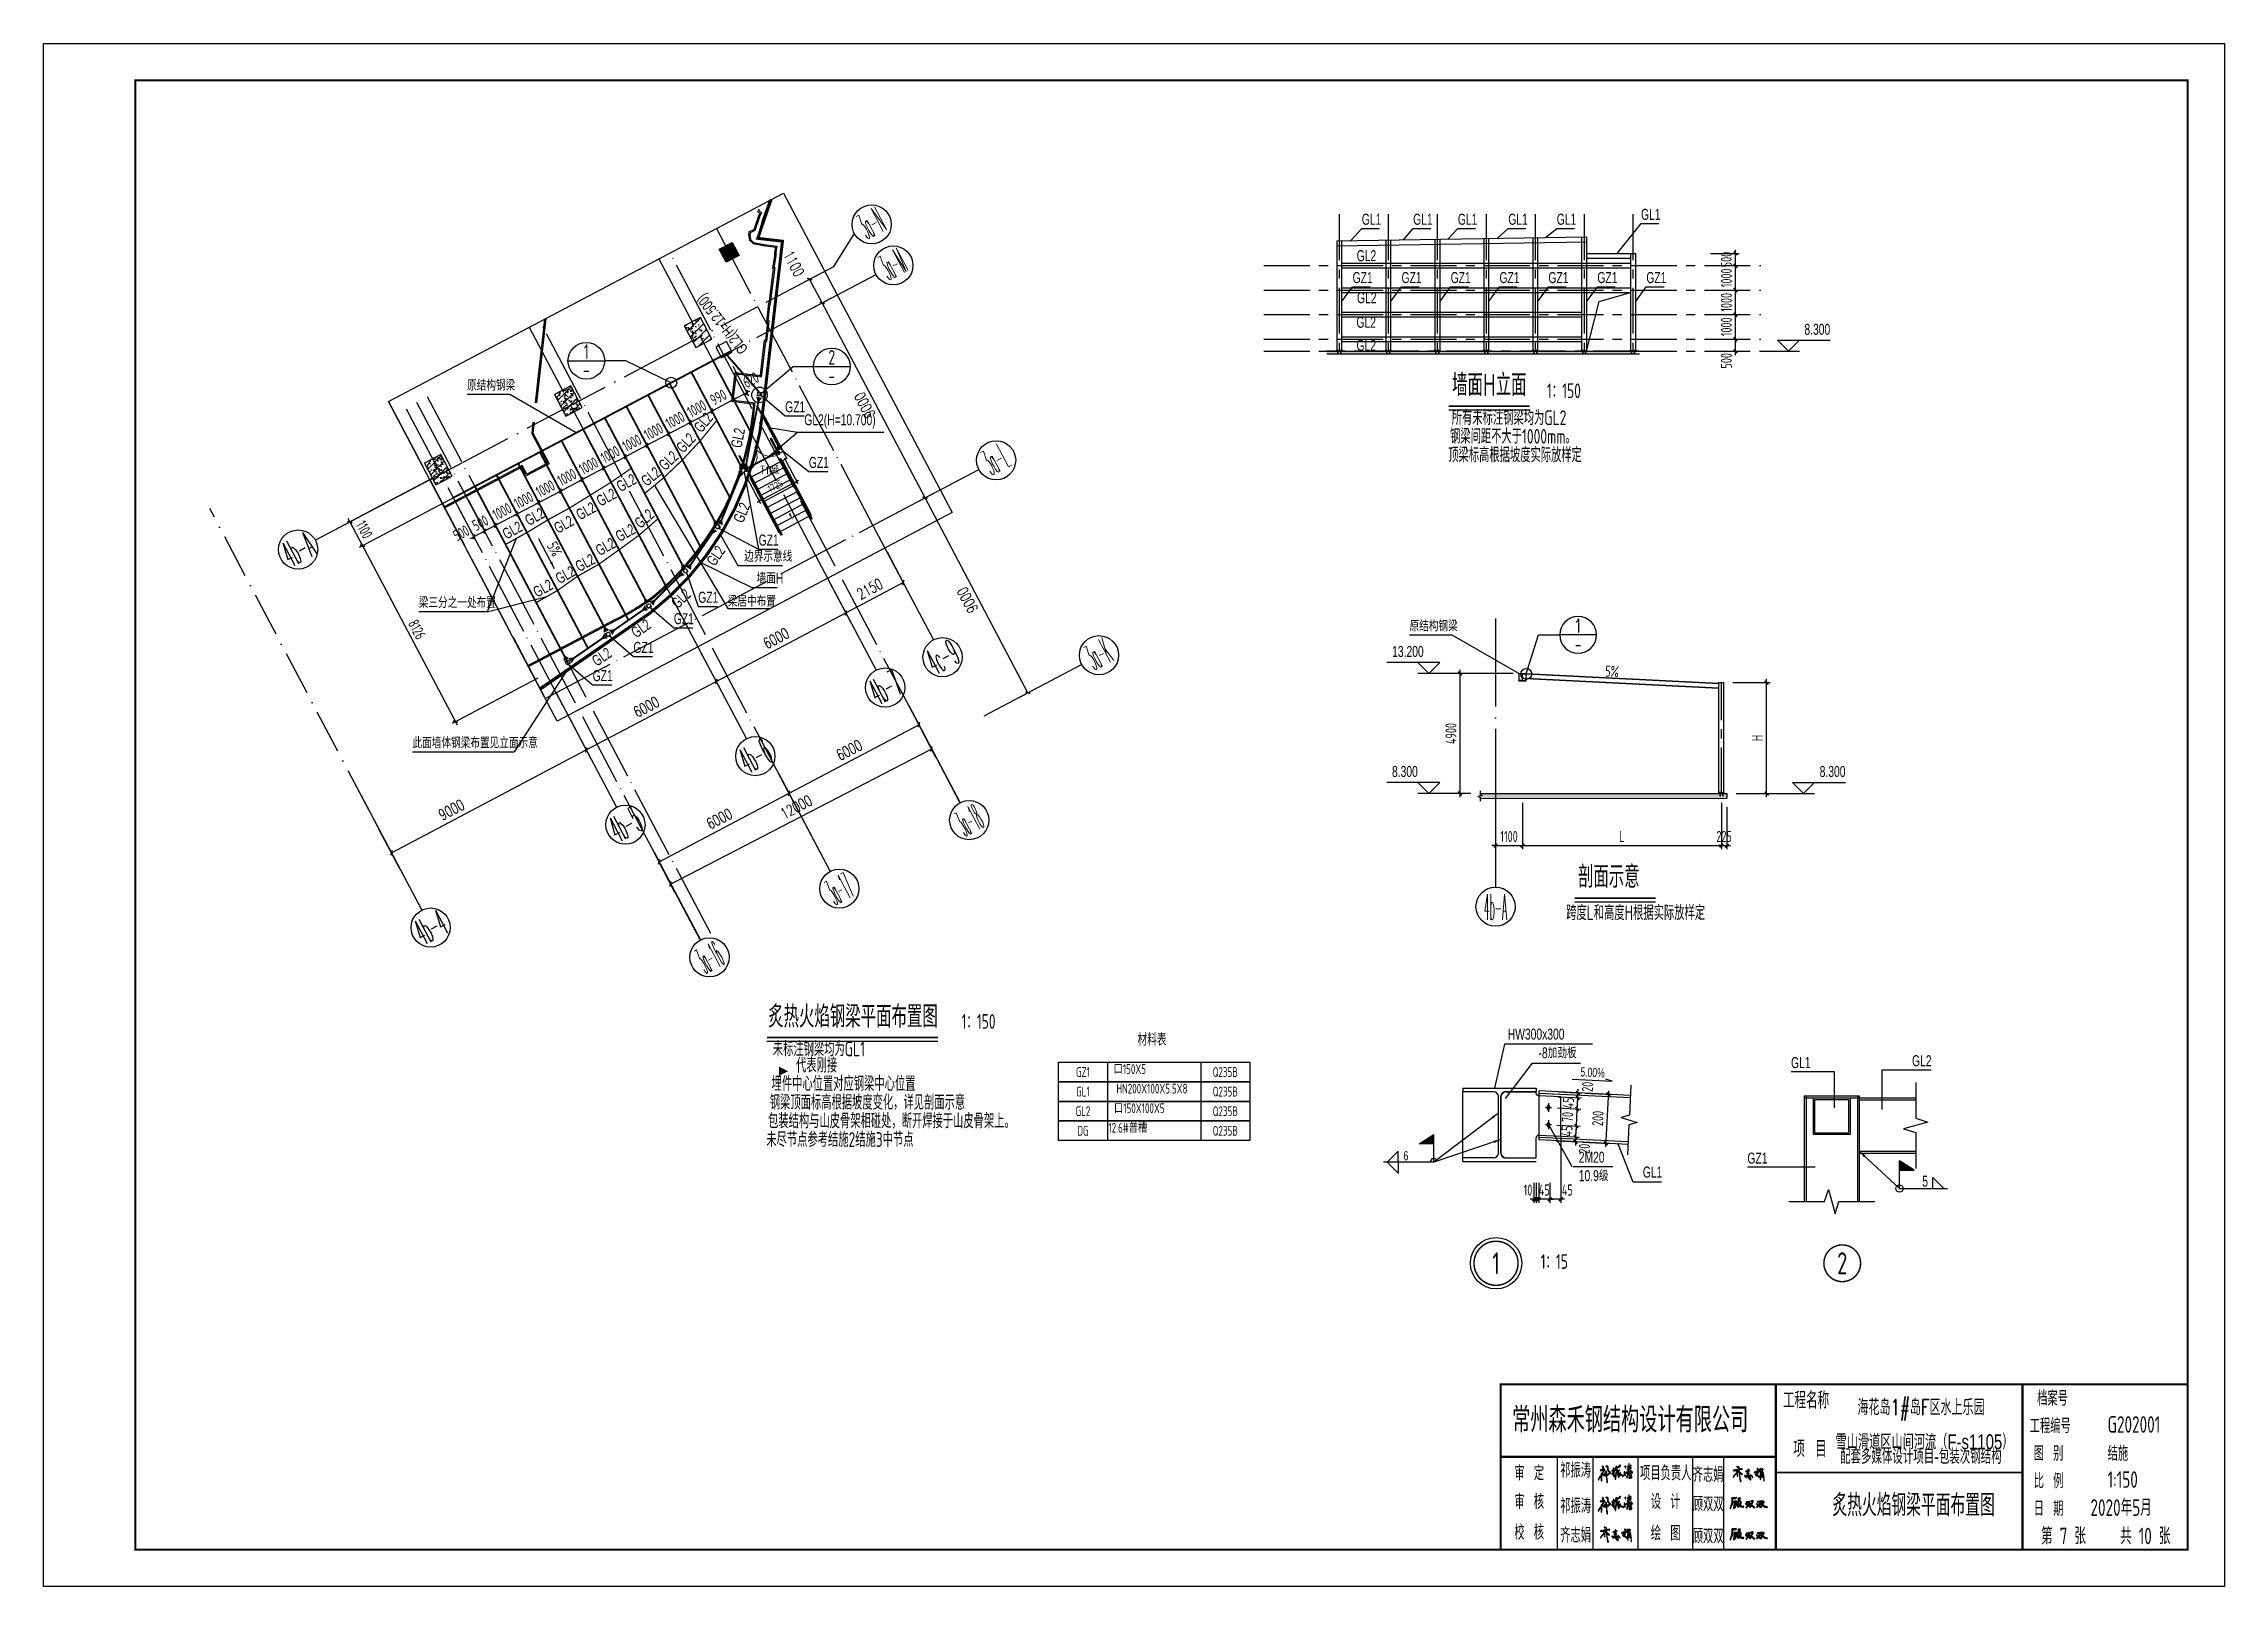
# Model space of a CAD drawing. Extents: x -803796 to -501762, y -1479216 to -846035.
# Drawn here: x -590862 to -501762, y -1266336 to -1203336 of the extents above; entities that cross this region are included whole.
import ezdxf
from ezdxf.enums import TextEntityAlignment as Align

# ---------------------------------------------------------------- set-up
doc = ezdxf.new("R2010")
doc.units = 0
doc.header["$LTSCALE"] = 1500
for name, pattern in [('5102-12$0$5102-12$0$5102-12$0$DASH', [0.35, 0.25, -0.1]), ('ACAD_ISO04W100', [30, 24, -3, 0, -3]), ('CENTER', [2, 1.25, -0.25, 0.25, -0.25]), ('DOTE', [2.42, 2, -0.2, 0.02, -0.2]), ('XAR-GRID-03区-FP02$0$ACAD_ISO10W100', [18, 12, -3, 0, -3]), ('XREF-GRID-04区$0$ACAD_ISO04W100', [30, 24, -3, 0, -3])]:
    doc.linetypes.add(name, pattern=pattern)
doc.layers.get('0').update_dxf_attribs({"linetype": 'CONTINUOUS'})
doc.layers.get('Defpoints').update_dxf_attribs({"linetype": 'CONTINUOUS'})
for name, color, linetype in [('A-DOTE', 14, 'ACAD_ISO04W100'), ('AR-INT DECO', 140, 'CONTINUOUS'), ('AXIS', 253, 'CENTER'), ('BORDER', 7, 'CONTINUOUS'), ('DIM', 3, 'CONTINUOUS'), ('DIM_SYMB', 3, 'CONTINUOUS'), ('DOTE', 250, 'DOTE'), ('HANDRAIL', 134, 'CONTINUOUS'), ('HATCH', 254, 'CONTINUOUS'), ('NUM', 7, 'CONTINUOUS'), ('P-COL', 6, 'CONTINUOUS'), ('P-TAG', 3, 'CONTINUOUS'), ('P-WALL-ORIG', 6, 'CONTINUOUS'), ('PUB_TEXT', 7, 'CONTINUOUS'), ('STAIR', 2, 'CONTINUOUS'), ('STPM_RBEAM_SIG', 2, 'CONTINUOUS'), ('STPM_SBEAM_NUM', 7, 'CONTINUOUS'), ('STPM_SBEAM_THICK', 2, 'CONTINUOUS'), ('STXT_HF', 7, 'CONTINUOUS'), ('STXT_HF_TEXT', 7, 'CONTINUOUS'), ('STXT_LS_THIN', 8, 'CONTINUOUS'), ('STXT_XG_THIN', 2, 'CONTINUOUS'), ('TAB', 7, 'CONTINUOUS'), ('TEXT', 7, 'CONTINUOUS'), ('THIN', 7, 'CONTINUOUS'), ('WINDOW', 4, 'CONTINUOUS'), ('XAR-GRID-03区-FP02$0$AXIS', 3, 'CONTINUOUS'), ('XAR-GRID-03区-FP02$0$DOTE', 250, 'XAR-GRID-03区-FP02$0$ACAD_ISO10W100'), ('XAR-GRID-03区-FP02$0$PUB_DIM', 3, 'CONTINUOUS'), ('XREF-GRID-01区$0$AXIS', 3, 'CONTINUOUS'), ('XREF-GRID-04区$0$A-DOTE', 14, 'XREF-GRID-04区$0$ACAD_ISO04W100'), ('XREF-GRID-04区$0$A-面积', 7, 'CONTINUOUS'), ('XREF-GRID-04区$0$AXIS', 3, 'CONTINUOUS'), ('描图', 4, 'CONTINUOUS')]:
    doc.layers.add(name, color=color, linetype=linetype)
doc.styles.add('_TCH_DIM', font='SIMPLEX', dxfattribs={"bigfont": 'GBCBIG'})
doc.styles.add('HZ1', font='TXT', dxfattribs={"bigfont": 'hztxt'})
doc.styles.add('ME', font='')
doc.styles.add('TSSD_Dimension', font='Tssdeng.shx', dxfattribs={"width": 0.7, "bigfont": 'hztxt.shx'})
doc.styles.add('TSSD_Label', font='tj03-romans1.shx', dxfattribs={"width": 0.7, "bigfont": 'hztxt.shx'})
doc.styles.add('TSSD_NORM', font='tssdeng.shx', dxfattribs={"width": 0.7, "bigfont": 'hztxt.shx'})
doc.styles.add('TSSD_Num', font='tssdeng.shx', dxfattribs={"width": 0.7, "bigfont": 'hztxt.shx'})
doc.styles.add('XAR-GRID-03区-FP02$0$_TCH_AXIS', font='COMPLEX', dxfattribs={"bigfont": 'GBCBIG'})
doc.styles.add('XAR-GRID-03区-FP02$0$_TCH_DIM_T3', font='SIMPLEX', dxfattribs={"width": 0.705882, "bigfont": 'GBCBIG'})
doc.styles.add('XREF-GRID-01区$0$_TCH_AXIS', font='COMPLEX', dxfattribs={"bigfont": 'GBCBIG'})
doc.styles.add('XREF-GRID-04区$0$_TCH_AXIS', font='COMPLEX', dxfattribs={"bigfont": 'GBCBIG'})
doc.styles.add('XREF-GRID-04区$0$_TCH_DIM_T3', font='SIMPLEX', dxfattribs={"width": 0.705882, "bigfont": 'GBCBIG'})
doc.styles.get('ME').set_extended_font_data('SimSun')
doc.dimstyles.get("Standard").update_dxf_attribs({"dimtxt": 0.18, "dimasz": 0.18, "dimexe": 0.18, "dimexo": 0.0625, "dimgap": 0.09, "dimtad": 0, "dimtih": 1, "dimtoh": 1, "dimdec": 4, "dimzin": 0, "dimdsep": 46, "dimtxsty": 'Standard', "dimcen": 0.09, "dimadec": 0, "dimazin": 0, "dimtfac": 1, "dimtdec": 4, "dimtofl": 0, "dimtmove": 0, "dimatfit": 3, "dimfxl": 1, "dimtolj": 1, "dimtzin": 0, "dimarcsym": 0})
doc.dimstyles.new('TSSD_100_100', dxfattribs={"dimtxt": 300, "dimasz": 100, "dimexe": 100, "dimexo": 250, "dimgap": 100, "dimtad": 1, "dimdec": 0, "dimzin": 0, "dimdsep": 46, "dimtxsty": 'TSSD_Dimension', "dimblk": 'ARCHTICK', "dimblk1": 'ARCHTICK', "dimblk2": 'ARCHTICK', "dimcen": 0, "dimdle": 100, "dimclrt": 7, "dimadec": 0, "dimazin": 0, "dimtfac": 1, "dimtdec": 0, "dimtix": 1, "dimtmove": 2, "dimatfit": 3, "dimfxl": 1, "dimtolj": 1, "dimtzin": 0, "dimarcsym": 0})
doc.dimstyles.new('TSSD_150_150', dxfattribs={"dimtxt": 450, "dimasz": 150, "dimexe": 150, "dimexo": 375, "dimgap": 150, "dimtad": 1, "dimdec": 0, "dimzin": 0, "dimdsep": 46, "dimtxsty": 'TSSD_Dimension', "dimblk": 'ARCHTICK', "dimblk1": 'ARCHTICK', "dimblk2": 'ARCHTICK', "dimcen": 0, "dimdle": 150, "dimclrt": 7, "dimadec": 0, "dimazin": 0, "dimtfac": 1, "dimtdec": 0, "dimtix": 1, "dimtmove": 2, "dimatfit": 3, "dimfxl": 1, "dimtolj": 1, "dimtzin": 0, "dimarcsym": 0})
doc.dimstyles.new('TSSD_15_150', dxfattribs={"dimtxt": 450, "dimasz": 150, "dimexe": 150, "dimexo": 375, "dimgap": 150, "dimtad": 1, "dimdec": 0, "dimlfac": 0.1, "dimzin": 0, "dimdsep": 46, "dimtxsty": 'TSSD_Dimension', "dimblk": 'ARCHTICK', "dimblk1": 'ARCHTICK', "dimblk2": 'ARCHTICK', "dimcen": 0, "dimdle": 150, "dimclrt": 7, "dimadec": 0, "dimazin": 0, "dimtfac": 1, "dimtdec": 0, "dimtix": 1, "dimtmove": 2, "dimatfit": 3, "dimfxl": 1, "dimtolj": 1, "dimtzin": 0, "dimarcsym": 0})
doc.dimstyles.new('TSSD_LEADER_STYLE_300.0', dxfattribs={"dimtxt": 0.18, "dimasz": 300, "dimexe": 0.18, "dimexo": 0.0625, "dimgap": 0.09, "dimtad": 0, "dimtih": 1, "dimtoh": 1, "dimdec": 4, "dimzin": 0, "dimdsep": 46, "dimtxsty": 'Standard', "dimcen": 0.09, "dimadec": 0, "dimazin": 0, "dimtfac": 1, "dimtdec": 4, "dimtofl": 0, "dimtmove": 0, "dimatfit": 3, "dimfxl": 1, "dimtolj": 1, "dimtzin": 0, "dimarcsym": 0})
doc.dimstyles.new('XAR-GRID-03区-FP02$0$_TCH_ARCH&&150', dxfattribs={"dimtxt": 446.25, "dimasz": 150, "dimexe": 375, "dimexo": 450, "dimgap": 189.375, "dimtad": 1, "dimdec": 0, "dimzin": 0, "dimdsep": 46, "dimtxsty": 'XAR-GRID-03区-FP02$0$_TCH_DIM_T3', "dimblk": 'XAR-GRID-03区-FP02$0$_ArchTick', "dimcen": 0.09, "dimclrt": 7, "dimazin": 2, "dimtfac": 1, "dimtdec": 0, "dimtix": 1, "dimtmove": 2, "dimatfit": 3, "dimfxl": 1, "dimtolj": 1, "dimtzin": 0, "dimarcsym": 0})
doc.dimstyles.new('XREF-GRID-04区$0$_TCH_ARCH&&150', dxfattribs={"dimtxt": 446.25, "dimasz": 150, "dimexe": 375, "dimexo": 450, "dimgap": 189.375, "dimtad": 1, "dimdec": 0, "dimzin": 0, "dimdsep": 46, "dimtxsty": 'XREF-GRID-04区$0$_TCH_DIM_T3', "dimblk": 'XREF-GRID-04区$0$_ArchTick', "dimcen": 0.09, "dimclrt": 7, "dimazin": 2, "dimtfac": 1, "dimtdec": 0, "dimtix": 1, "dimtmove": 2, "dimatfit": 3, "dimfxl": 1, "dimtolj": 1, "dimtzin": 0, "dimarcsym": 0})
pattern_1 = [(50, (-434137.14, -1322599), (358.6301, -31.37607), [37.5, -412.5]), (355, (-434137.14, -1322599), (-69.3757, 376.0961), [30, -330]), (100.4514, (-434107.26, -1322601.62), (289.2547, 344.7198), [31.8701, -350.57106]), (46.1842, (-434137.14, -1322499), (533.6205, -82.7595), [56.25, -618.75]), (96.6356, (-434092.7, -1322505.9), (467.3314, 487.059), [47.8051, -525.8565]), (351.1842, (-434137.14, -1322499), (467.331, 487.0593), [45, -495]), (21, (-434087.14, -1322524), (298.45353, -201.30945), [37.5, -412.5]), (326, (-434087.14, -1322524), (121.6577, 362.575), [30, -330]), (71.4514, (-434062.27, -1322540.78), (420.1113, 161.26525), [31.8701, -350.57106]), (37.5, (-434137.14, -1322599), (6.07993, 166.44693), [0, -326, 0, -335, 0, -331.25]), (7.5, (-434137.14, -1322599), (131.53477, 197.20586), [0, -191, 0, -318.5, 0, -126.25]), (327.5, (-434248.64, -1322599), (266.91122, -11.27744), [0, -125, 0, -390, 0, -517.5]), (317.5, (-434298.64, -1322599), (291.5931, 50.0525), [0, -162.5, 0, -259, 0, -367.5]), (45, (-434137.14, -1322599), (-176.7767, 176.7767), [])]

msp = doc.modelspace()

# ---------------------------------------------------------------- texts
at = {"style": 'TSSD_Label', "width": 0.7}
for s, p in [('HW300x300', (-531041.2, -1244009.4, 3.1)), ('-8加劲板', (-529784.8, -1244773, 3.1)), ('2M20', (-528139.6, -1249035.1, 3.1)), ('10.9级', (-528139.6, -1249789, 3.1)), ('GL1', (-525521.9, -1249643, 3.1))]:
    msp.add_text(s, height=450, dxfattribs=at).set_placement(p)
at = {"layer": 'NUM', "style": 'TSSD_NORM'}
for s, height, width, p in [('墙面H立面', 900, 0.7, (-533314.5, -1217991.7, -12.4)), (' 1：150', 600, 0.7, (-529695.9, -1217991.7, -12.4)), ('所有未标注钢梁均为GL2', 600, 0.7, (-533328.2, -1219091.1, -12.4)), ('顶梁标高根据坡度实际放样定', 600, 0.7, (-533471.5, -1220611.5, -12.4)), ('钢梁间距不大于1000mm。', 600, 0.7, (-533399.8, -1219851.3, -12.4)), ('剖面示意', 900, 0.7, (-528173.4, -1238078, -12.4)), ('跨度L和高度H根据实际放样定', 600, 0.7, (-528655.7, -1239308)), ('炙热火焰钢梁平面布置图', 900, 0.7, (-561258.6, -1243785.2)), (' 1：150', 600, 0.7, (-553610.6, -1243746.8)), ('未标注钢梁均为GL1', 600, 0.7, (-561069.3, -1244867.5)), ('代表刚接', 600, 0.7, (-560119.6, -1245535.8)), ('埋件中心位置对应钢梁中心位置', 600, 0.7, (-561119.8, -1246288.9)), ('钢梁顶面标高根据坡度变化，详见剖面示意', 600, 0.7, (-561191.4, -1247049.1)), ('包装结构与山皮骨架相碰处，断开焊接于山皮骨架上。', 600, 0.7, (-561263.1, -1247809.3)), ('未尽节点参考结施2结施3中节点', 600, 0.7, (-561334.7, -1248569.5)), (' 1：15', 600, 0.7, (-529951, -1253550.2)), ('炙热火焰钢梁平面布置图', 900, 0.67, (-517776.5, -1263739.3, -3.1))]:
    msp.add_text(s, height=height, dxfattribs=dict(at, width=width)).set_placement(p, align=Align.BOTTOM_LEFT)
at = {"layer": 'NUM', "style": 'TSSD_NORM', "width": 0.7}
msp.add_text('第 7 张', height=675, dxfattribs=at).set_placement((-509251.8, -1264616.8, -3.1))
at = {"layer": 'P-WALL-ORIG', "color": 1, "style": 'TSSD_Label', "width": 0.7}
msp.add_text('边界示意线', height=450, dxfattribs=at).set_placement((-562241, -1224494.5))
at = {"layer": 'PUB_TEXT', "style": '_TCH_DIM', "width": 0.705882}
msp.add_text('下10级', height=297.5, dxfattribs=at).set_placement((-561596.7, -1220911.1, -2.7))
at = {"layer": 'STPM_SBEAM_NUM', "style": 'TSSD_Label', "width": 0.7}
msp.add_text('GL2(H=12.500)', height=450, rotation=128.401833, dxfattribs=at).set_placement((-562853.7, -1214565), align=Align.BOTTOM_CENTER)
for rotation, p in [(50.769387, (-563985, -1219256.3)), (47.029684, (-564731.2, -1220083.1)), (78.752979, (-562352.1, -1219868.5)), (39.585488, (-566217.2, -1221440.6)), (43.636702, (-565468.9, -1220803.3)), (29.11555, (-568110, -1222249.3)), (29.11555, (-567291.8, -1221657.3)), (29.11555, (-571037.1, -1223043.1)), (29.11555, (-568945.3, -1222809.1)), (41.034044, (-566476.5, -1223162.3)), (67.660134, (-562288.3, -1222941.4)), (29.11555, (-571951.1, -1223596)), (29.11555, (-569850, -1223358.3)), (29.11555, (-567335.1, -1223696.4)), (29.11555, (-568976.1, -1224922.8)), (29.11555, (-568145.7, -1224268.5)), (55.802384, (-563436.7, -1224702.5)), (29.11555, (-569784.4, -1225416.3)), (29.11555, (-570698.5, -1225969.1)), (44.499189, (-564947.8, -1226434.3)), (34.837721, (-566654.1, -1227628.2)), (34.700413, (-568259.4, -1228787.2))]:
    msp.add_text('GL2', height=450, rotation=rotation, dxfattribs=at).set_placement(p)
msp.add_text('GL2(H=10.700)', height=450, dxfattribs=at).set_placement((-558324.7, -1219055.6), align=Align.BOTTOM_CENTER)
at = {"layer": 'STXT_HF_TEXT', "style": 'TSSD_Label', "width": 0.7}
for s, height, p in [('6', 375, (-535298.7, -1248938.1, 3.1)), ('5', 450, (-514105.7, -1250014))]:
    msp.add_text(s, height=height, dxfattribs=at).set_placement(p)
at = {"layer": 'TAB', "style": 'TSSD_NORM', "width": 0.7}
for s, height, p in [('材料表', 511.5, (-545575.1, -1244410.5, -6.2)), ('口150X5', 400.5, (-546482.6, -1245531.5, -6.2)), ('HN200X100X5.5X8', 400.5, (-545576.2, -1246331.5, -6.2)), ('12.6#普槽', 400.5, (-546564.2, -1247931.5, -6.2)), ('口150X100X5', 400.5, (-546095.8, -1247131.5, -6.2))]:
    msp.add_text(s, height=height, dxfattribs=at).set_placement(p, align=Align.BOTTOM_CENTER)
for s, p in [('GZ1', (-548395.8, -1245331.5, -6.2)), ('Q235B', (-542582, -1245331.5, -6.2)), ('GL1', (-548395.8, -1246131.5, -6.2)), ('Q235B', (-542582, -1246131.5, -6.2)), ('GL2', (-548395.8, -1246931.5, -6.2)), ('Q235B', (-542582, -1246931.5, -6.2)), ('DG', (-548395.8, -1247731.5, -6.2)), ('Q235B', (-542582, -1247731.5, -6.2))]:
    msp.add_text(s, height=400, dxfattribs=at).set_placement(p, align=Align.MIDDLE_CENTER)
at = {"layer": 'TEXT', "style": 'TSSD_Label', "width": 0.7}
for s, p in [('GL1', (-537003.6, -1210732)), ('GL1', (-534905.2, -1210732)), ('GL1', (-533078.9, -1210732)), ('GL1', (-531019.4, -1210732)), ('GL1', (-529037.6, -1210732)), ('GL1', (-525596, -1210532)), ('GL2', (-537212.1, -1212218.9, -3.1)), ('GZ1', (-537379.7, -1213114.3)), ('GL2', (-537200.4, -1213938.1, -3.1)), ('GZ1', (-535379.7, -1213114.3)), ('GZ1', (-533374, -1213114.3)), ('GZ1', (-531379.7, -1213114.3)), ('GZ1', (-529379.7, -1213114.3)), ('GZ1', (-527379.7, -1213114.3)), ('GZ1', (-525379.7, -1213114.3)), ('GL2', (-537223.8, -1214938, -3.1)), ('GL2', (-537220.1, -1215878.2, -3.1)), ('原结构钢梁', (-573560.6, -1217509.7)), ('GZ1', (-560563.8, -1218391.9)), ('GZ1', (-559594.7, -1220664, -1.1)), ('GZ1', (-561647, -1223834.5)), ('墙面H', (-561731.7, -1225389.8)), ('梁三分之一处布置', (-575532.8, -1226386.6)), ('GZ1', (-564114.7, -1226169)), ('梁居中布置', (-562910.3, -1226328.7)), ('GZ1', (-565112.3, -1227043.9)), ('原结构钢梁', (-535052.8, -1227339.5, -3.1)), ('GZ1', (-566761.8, -1228217.8)), ('GZ1', (-568429.8, -1229368.9)), ('此面墙体钢梁布置见立面示意', (-575790.3, -1232110.1)), ('GL1', (-519467, -1245171.5)), ('GL2', (-514522.4, -1245096.9)), ('GZ1', (-521249.1, -1249073.2))]:
    msp.add_text(s, height=450, dxfattribs=at).set_placement(p)
at = {"layer": 'TEXT', "style": 'TSSD_NORM', "width": 0.7}
for rotation, p in [(298, (-570316.7, -1223834.2)), (357, (-527067.4, -1229180.1, -3.1))]:
    msp.add_text('5%', height=450, rotation=rotation, dxfattribs=at).set_placement(p)
at = {"layer": 'THIN', "style": 'TSSD_Label', "width": 0.7}
for s, p in [('8.300', (-517866.2, -1215361.1)), ('13.200', (-534476.7, -1228518.3)), ('8.300', (-534716.7, -1233418.3)), ('8.300', (-517241.9, -1233418.3))]:
    msp.add_text(s, height=450, dxfattribs=at).set_placement(p, align=Align.BOTTOM_RIGHT)
msp.add_text('5.00%', height=375, rotation=357.137595, dxfattribs=at).set_placement((-527576.2, -1245347.4, 3.1), align=Align.MIDDLE)
at = {"layer": 'XAR-GRID-03区-FP02$0$AXIS', "color": 7, "style": 'XAR-GRID-03区-FP02$0$_TCH_AXIS'}
for s, rotation, width, p, p2 in [('3a-N', 27.823606, 0.224093, (-557223.1, -1211351.3), (-556390.7, -1210912)), ('3a-M', 27.823606, 0.218881, (-556338.9, -1213026.3), (-555506.6, -1212587)), ('3a-L', 27.823606, 0.235297, (-552137.8, -1220985.6), (-551305.4, -1220546.3)), ('3a-K', 27.823606, 0.224093, (-547936.7, -1228944.9), (-547104.3, -1228505.6)), ('3a-18', 27.826185, 0.200253, (-553209.9, -1235738), (-552377.6, -1235298.7)), ('3a-17', 27.826185, 0.200253, (-558516.1, -1238538.7), (-557683.8, -1238099.4)), ('3a-16', 27.826185, 0.200253, (-563822.3, -1241339.5), (-562990, -1240900.2))]:
    msp.add_text(s, height=1050, rotation=rotation, dxfattribs=dict(at, width=width)).set_placement(p, p2, align=Align.FIT)
at = {"layer": 'XREF-GRID-01区$0$AXIS', "color": 7, "style": 'XREF-GRID-01区$0$_TCH_AXIS', "width": 0.218881}
msp.add_text('4b-A', height=1050, dxfattribs=at).set_placement((-532011, -1239115.4, -3.1), (-531069.8, -1239115.4, -3.1), align=Align.FIT)
at = {"layer": 'XREF-GRID-04区$0$AXIS', "color": 7, "style": 'XREF-GRID-04区$0$_TCH_AXIS'}
for s, width, p, p2 in [('4b-A', 0.284848, (-580764.1, -1224735.9), (-579680.9, -1224164.1)), ('4c-9', 0.306212, (-554434.7, -1229134.4), (-553351.5, -1228562.7)), ('4b-7', 0.298743, (-556779.5, -1230372.1), (-555696.3, -1229800.3)), ('4b-6', 0.298743, (-562085.7, -1233172.8), (-561002.5, -1232601.1)), ('4b-5', 0.298743, (-567391.9, -1235973.6), (-566308.7, -1235401.8)), ('4b-4', 0.29163, (-575351.2, -1240174.7), (-574268, -1239602.9))]:
    msp.add_text(s, height=1050, rotation=27.826245, dxfattribs=dict(at, width=width)).set_placement(p, p2, align=Align.FIT)

# ---------------------------------------------------------------- blocks, each defined once
blk = doc.blocks.new('QZT')
for p, q in [((1.699445, 1.455346), (1.687884, 1.389205)), ((1.715115, 1.489818), (1.699445, 1.455346)), ((1.757345, 1.542018), (1.715115, 1.489818)), ((1.729561, 1.389205), (1.776565, 1.488211)), ((1.773948, 1.550486), (1.757345, 1.542018)), ((1.781371, 1.565331), (1.773948, 1.550486)), ((1.776565, 1.488211), (1.804784, 1.536183)), ((1.812874, 1.613242), (1.778183, 1.583694)), ((1.778183, 1.583694), (1.781371, 1.565331)), ((1.804784, 1.536183), (1.868481, 1.62537)), ((1.812913, 2.02824), (1.808984, 2.017479)), ((1.808984, 2.017479), (1.811328, 2.008102)), ((1.811328, 2.008102), (1.819859, 2.000456)), ((1.827982, 1.632883), (1.812874, 1.613242)), ((1.850724, 2.046628), (1.812913, 2.02824)), ((1.819859, 2.000456), (1.898387, 1.997462)), ((1.847643, 1.673992), (1.827982, 1.632883)), ((1.874987, 1.702885), (1.847643, 1.673992)), ((1.875796, 2.049971), (1.850724, 2.046628)), ((1.868481, 1.62537), (1.879526, 1.57084)), ((1.885073, 1.724737), (1.874987, 1.702885)), ((1.880977, 1.54181), (1.875427, 1.306752)), ((1.917103, 2.042132), (1.875796, 2.049971)), ((1.879526, 1.57084), (1.880977, 1.54181)), ((1.889319, 1.764291), (1.885073, 1.724737)), ((1.929143, 1.811405), (1.889319, 1.764291)), ((1.898387, 1.997462), (1.939799, 2.003378)), ((1.928733, 2.056697), (1.917103, 2.042132)), ((1.917103, 1.69483), (1.949835, 1.771537)), ((1.917103, 1.611478), (1.917103, 1.69483)), ((1.917103, 1.569802), (1.917103, 1.611478)), ((1.917103, 1.306752), (1.917103, 1.569802)), ((1.94015, 2.062405), (1.928733, 2.056697)), ((1.947413, 1.836702), (1.929143, 1.811405)), ((1.939799, 2.003378), (2.014348, 2.02824)), ((1.958779, 2.06297), (1.94015, 2.062405)), ((1.979618, 1.889319), (1.947413, 1.836702)), ((1.949835, 1.771537), (1.971272, 1.808695)), ((1.958779, 2.278297), (1.952089, 2.259208)), ((1.952089, 2.259208), (1.956906, 2.242347)), ((1.956906, 2.242347), (1.972672, 2.229675)), ((1.981799, 2.284094), (1.958779, 2.278297)), ((2.019568, 2.084369), (1.958779, 2.06297)), ((1.971272, 1.808695), (2.021294, 1.875427)), ((1.974187, 2.164143), (1.971827, 2.159423)), ((1.971827, 2.159423), (1.972672, 2.153268)), ((1.972672, 2.229675), (1.992084, 2.213669)), ((1.972672, 2.153268), (1.995154, 2.148856)), ((1.979618, 2.16716), (1.974187, 2.164143)), ((1.995043, 2.187036), (1.979618, 2.16716)), ((2.004623, 1.939331), (1.979618, 1.889319)), ((2.000816, 2.276963), (1.981799, 2.284094)), ((1.992084, 2.213669), (1.995043, 2.187036)), ((2.000456, 1.736507), (1.994658, 1.713487)), ((1.994658, 1.713487), (2.001789, 1.69447)), ((1.995154, 2.148856), (2.010478, 2.152687)), ((2.017126, 1.736507), (2.000456, 1.736507)), ((2.014348, 2.257459), (2.000816, 2.276963)), ((2.001789, 1.69447), (2.021294, 1.680938)), ((2.017126, 1.964336), (2.004623, 1.939331)), ((2.010478, 2.152687), (2.02824, 2.16716)), ((2.034369, 2.226887), (2.014348, 2.257459)), ((2.014348, 2.02824), (2.025461, 2.022683)), ((2.042132, 2.014348), (2.017126, 1.964336)), ((2.025461, 1.736507), (2.017126, 1.736507)), ((2.054295, 2.088898), (2.019568, 2.084369)), ((2.021294, 1.875427), (2.072129, 1.952085)), ((2.021294, 1.680938), (2.026851, 1.675382)), ((2.025461, 2.022683), (2.031018, 2.019905)), ((2.042132, 1.736507), (2.025461, 1.736507)), ((2.026851, 1.675382), (2.029629, 1.672603)), ((2.02824, 2.16716), (2.038146, 2.202336)), ((2.029629, 1.672603), (2.035186, 1.667046)), ((2.031018, 2.019905), (2.042132, 2.014348)), ((2.038146, 2.202336), (2.034369, 2.226887)), ((2.035186, 1.667046), (2.047346, 1.669602)), ((2.037186, 1.720346), (2.042132, 1.736507)), ((2.039158, 1.708513), (2.037186, 1.720346)), ((2.049078, 1.69483), (2.039158, 1.708513)), ((2.047346, 1.669602), (2.054329, 1.683569)), ((2.054329, 1.683569), (2.049078, 1.69483)), ((2.118538, 2.083808), (2.054295, 2.088898)), ((2.072129, 1.952085), (2.092439, 1.995607)), ((2.078427, 1.753774), (2.076784, 1.720902)), ((2.076784, 1.720902), (2.090754, 1.667046)), ((2.0977, 1.805967), (2.078427, 1.753774)), ((2.090754, 1.667046), (2.101868, 1.655933)), ((2.092439, 1.995607), (2.118538, 2.083808)), ((2.105346, 1.814498), (2.0977, 1.805967)), ((2.101868, 1.655933), (2.107424, 1.650376)), ((2.114723, 1.816842), (2.105346, 1.814498)), ((2.107424, 1.650376), (2.118538, 1.639262)), ((2.125484, 1.812913), (2.114723, 1.816842)), ((2.117005, 1.744415), (2.13243, 1.764291)), ((2.119964, 1.717782), (2.117005, 1.744415)), ((2.118538, 1.639262), (2.154815, 1.643677)), ((2.139376, 1.701777), (2.119964, 1.717782)), ((2.142719, 1.803482), (2.125484, 1.812913)), ((2.13243, 1.764291), (2.146335, 1.77817)), ((2.159252, 1.686351), (2.139376, 1.701777)), ((2.146335, 1.77817), (2.142719, 1.803482)), ((2.154815, 1.643677), (2.17291, 1.646461)), ((2.185885, 1.68931), (2.159252, 1.686351)), ((2.188725, 1.961111), (2.160214, 1.958779)), ((2.160214, 1.958779), (2.190111, 1.861885)), ((2.17291, 1.646461), (2.208836, 1.653154)), ((2.186429, 2.283077), (2.182486, 2.271246)), ((2.182486, 2.271246), (2.187998, 2.264405)), ((2.20189, 1.708723), (2.185885, 1.68931)), ((2.194944, 2.285243), (2.186429, 2.283077)), ((2.187998, 2.264405), (2.204134, 2.256911)), ((2.209646, 1.949488), (2.188725, 1.961111)), ((2.190111, 1.861885), (2.198746, 1.810076)), ((2.235524, 2.295136), (2.194944, 2.285243)), ((2.198746, 1.810076), (2.20189, 1.708723)), ((2.208836, 1.653154), (2.202487, 1.642474)), ((2.202487, 1.642474), (2.210374, 1.626699)), ((2.204134, 2.256911), (2.211876, 2.250717)), ((2.222729, 1.924049), (2.209646, 1.949488)), ((2.210374, 1.626699), (2.222729, 1.62537)), ((2.211876, 2.250717), (2.222729, 2.236621)), ((2.222729, 2.236621), (2.250303, 2.243137)), ((2.242566, 1.850854), (2.222729, 1.924049)), ((2.222729, 1.62537), (2.222729, 1.530904)), ((2.222729, 1.530904), (2.222729, 1.483671)), ((2.222729, 1.483671), (2.222729, 1.389205)), ((2.260227, 2.293489), (2.235524, 2.295136)), ((2.248276, 1.81231), (2.242566, 1.850854)), ((2.250513, 1.736507), (2.248276, 1.81231)), ((2.250303, 2.243137), (2.269241, 2.239349)), ((2.26044, 1.735167), (2.250513, 1.736507)), ((2.258906, 1.568536), (2.264405, 1.6601)), ((2.260318, 1.521945), (2.258906, 1.568536)), ((2.299135, 2.278297), (2.260227, 2.293489)), ((2.271351, 1.430881), (2.260318, 1.521945)), ((2.266296, 1.731263), (2.26044, 1.735167)), ((2.264405, 1.6601), (2.35378, 1.714915)), ((2.271351, 1.722615), (2.266296, 1.731263)), ((2.269241, 2.239349), (2.292189, 2.222729)), ((2.343473, 1.757559), (2.271351, 1.722615)), ((2.292189, 2.222729), (2.292189, 2.164382)), ((2.292189, 2.164382), (2.292189, 2.135209)), ((2.292189, 2.135209), (2.292189, 2.076862)), ((2.292189, 2.076862), (2.302179, 2.01931)), ((2.313027, 2.264405), (2.299135, 2.278297)), ((2.302179, 2.01931), (2.316501, 1.989076)), ((2.319973, 2.257459), (2.313027, 2.264405)), ((2.316501, 1.989076), (2.354703, 1.944887)), ((2.333865, 2.243567), (2.319973, 2.257459)), ((2.333865, 2.179663), (2.333865, 2.243567)), ((2.333865, 2.147711), (2.333865, 2.179663)), ((2.333865, 2.083808), (2.333865, 2.147711)), ((2.354335, 2.05524), (2.333865, 2.083808)), ((2.37806, 1.780617), (2.343473, 1.757559)), ((2.35378, 1.714915), (2.398241, 1.742703)), ((2.360885, 2.035592), (2.354335, 2.05524)), ((2.354703, 1.944887), (2.3901, 1.902052)), ((2.361649, 2.000456), (2.360885, 2.035592)), ((2.414352, 1.944805), (2.361649, 2.000456)), ((2.438055, 1.833751), (2.37806, 1.780617)), ((2.3901, 1.902052), (2.406844, 1.879726)), ((2.398241, 1.742703), (2.486678, 1.799021)), ((2.406844, 1.879726), (2.438055, 1.833751)), ((2.440747, 1.917021), (2.414352, 1.944805)), ((2.493624, 1.861535), (2.440747, 1.917021)), ((2.486678, 1.799021), (2.505861, 1.8153)), ((2.508766, 1.841442), (2.493624, 1.861535)), ((2.505861, 1.8153), (2.508766, 1.841442)), ((2.5971, 1.808254), (2.583922, 1.771237)), ((2.583922, 1.771237), (2.614823, 1.750204)), ((2.597814, 1.986564), (2.59583, 1.969104)), ((2.59583, 1.969104), (2.599643, 1.957665)), ((2.616365, 1.827519), (2.5971, 1.808254)), ((2.627744, 2.00227), (2.597814, 1.986564)), ((2.599643, 1.957665), (2.611706, 1.944887)), ((2.611706, 1.944887), (2.638421, 1.95301)), ((2.614823, 1.750204), (2.629222, 1.737245)), ((2.653382, 1.840697), (2.616365, 1.827519)), ((2.64776, 2.005606), (2.627744, 2.00227)), ((2.629222, 1.737245), (2.653382, 1.708723)), ((2.638421, 1.95301), (2.653372, 1.954505)), ((2.681166, 2.000456), (2.64776, 2.005606)), ((2.653382, 1.792075), (2.651399, 1.774615)), ((2.651399, 1.774615), (2.655211, 1.763176)), ((2.653372, 1.954505), (2.681166, 1.951833)), ((2.66185, 1.8573), (2.653382, 1.840697)), ((2.66616, 1.804138), (2.653382, 1.792075)), ((2.653382, 1.708723), (2.670842, 1.710706)), ((2.655211, 1.763176), (2.667274, 1.750399)), ((2.676695, 1.864723), (2.66185, 1.8573)), ((2.677598, 1.807951), (2.66616, 1.804138)), ((2.667274, 1.750399), (2.684734, 1.748415)), ((2.670842, 1.710706), (2.682281, 1.706893)), ((2.673481, 2.110558), (2.671474, 2.080443)), ((2.671474, 2.080443), (2.688112, 2.042132)), ((2.695058, 2.146322), (2.673481, 2.110558)), ((2.695058, 1.861535), (2.676695, 1.864723)), ((2.695058, 1.805967), (2.677598, 1.807951)), ((2.694868, 2.01035), (2.681166, 2.000456)), ((2.681166, 1.951833), (2.70145, 1.921435)), ((2.682281, 1.706893), (2.695058, 1.69483)), ((2.684734, 1.748415), (2.696173, 1.752228)), ((2.688112, 2.042132), (2.697864, 2.028329)), ((2.697864, 2.028329), (2.694868, 2.01035)), ((2.711839, 2.144313), (2.695058, 2.146322)), ((2.705267, 1.896625), (2.695058, 1.861535)), ((2.707121, 1.793189), (2.695058, 1.805967)), ((2.695058, 1.69483), (2.705986, 1.662845)), ((2.696173, 1.752228), (2.70895, 1.764291)), ((2.70145, 1.921435), (2.705267, 1.896625)), ((2.705986, 1.662845), (2.708913, 1.645279)), ((2.710934, 1.781751), (2.707121, 1.793189)), ((2.708913, 1.645279), (2.70895, 1.611478)), ((2.70895, 1.764291), (2.710934, 1.781751)), ((2.70895, 1.611478), (2.731433, 1.607066)), ((2.720209, 2.142918), (2.711839, 2.144313)), ((2.736734, 2.139376), (2.720209, 2.142918)), ((2.731433, 1.607066), (2.746757, 1.610897)), ((2.73609, 1.950199), (2.743681, 1.958779)), ((2.739891, 1.934994), (2.73609, 1.950199)), ((2.736734, 2.094922), (2.736734, 2.139376)), ((2.736734, 2.072694), (2.736734, 2.094922)), ((2.736734, 2.02824), (2.736734, 2.072694)), ((2.755823, 2.021549), (2.736734, 2.02824)), ((2.750627, 1.930995), (2.739891, 1.934994)), ((2.743681, 1.958779), (2.774423, 1.987995)), ((2.746757, 1.610897), (2.764519, 1.62537)), ((2.750627, 1.819859), (2.750627, 1.930995)), ((2.750627, 1.764291), (2.750627, 1.819859)), ((2.750627, 1.653154), (2.750627, 1.764291)), ((2.762981, 1.651826), (2.750627, 1.653154)), ((2.772684, 2.026367), (2.755823, 2.021549)), ((2.770868, 1.636051), (2.762981, 1.651826)), ((2.764519, 1.62537), (2.770868, 1.636051)), ((2.785357, 2.042132), (2.772684, 2.026367)), ((2.774423, 1.987995), (2.794044, 2.000069)), ((2.798029, 2.057897), (2.785357, 2.042132)), ((2.794044, 2.000069), (2.833979, 2.014348)), ((2.797583, 1.524321), (2.794653, 1.492086)), ((2.794653, 1.492086), (2.799249, 1.430881)), ((2.813141, 1.583694), (2.797583, 1.524321)), ((2.81489, 2.062715), (2.798029, 2.057897)), ((2.824254, 1.639262), (2.813141, 1.583694)), ((2.833979, 2.056024), (2.81489, 2.062715)), ((2.829811, 1.667046), (2.824254, 1.639262)), ((2.831005, 2.181262), (2.829033, 2.169429)), ((2.829033, 2.169429), (2.833979, 2.153268)), ((2.840925, 1.722615), (2.829811, 1.667046)), ((2.840925, 2.194944), (2.831005, 2.181262)), ((2.833979, 2.153268), (2.851439, 2.155252)), ((2.833979, 2.039353), (2.833979, 2.056024)), ((2.833979, 2.031018), (2.833979, 2.039353)), ((2.833979, 2.014348), (2.833979, 2.031018)), ((2.857528, 2.203412), (2.840925, 2.194944)), ((2.858066, 1.850359), (2.840925, 1.722615)), ((2.844811, 1.500702), (2.849133, 1.543922)), ((2.847871, 1.416989), (2.844811, 1.500702)), ((2.849133, 1.543922), (2.868709, 1.62537)), ((2.851439, 2.155252), (2.862877, 2.151439)), ((2.864951, 2.218257), (2.857528, 2.203412)), ((2.866401, 1.914264), (2.858066, 1.850359)), ((2.879524, 2.251094), (2.861763, 2.236621)), ((2.861763, 2.236621), (2.864951, 2.218257)), ((2.862877, 2.151439), (2.875655, 2.139376)), ((2.882601, 2.042132), (2.866401, 1.914264)), ((2.868709, 1.62537), (2.876096, 1.687617)), ((2.875655, 2.139376), (2.884715, 2.101446)), ((2.876096, 1.687617), (2.883196, 1.718858)), ((2.894849, 2.254925), (2.879524, 2.251094)), ((2.886178, 2.080964), (2.882601, 2.042132)), ((2.883196, 1.718858), (2.903439, 1.778183)), ((2.884715, 2.101446), (2.886178, 2.080964)), ((2.917331, 2.250513), (2.894849, 2.254925)), ((2.895456, 1.827865), (2.898637, 1.856494)), ((2.903439, 1.778183), (2.895456, 1.827865)), ((2.898637, 1.856494), (2.917331, 1.903211)), ((2.910373, 1.986576), (2.924277, 2.000456)), ((2.913989, 1.961265), (2.910373, 1.986576)), ((2.931223, 1.951833), (2.913989, 1.961265)), ((2.917331, 2.239399), (2.917331, 2.250513)), ((2.917331, 2.233842), (2.917331, 2.239399)), ((2.917331, 2.222729), (2.917331, 2.233842)), ((2.956595, 2.221232), (2.917331, 2.222729)), ((2.917331, 1.903211), (2.976122, 1.906338)), ((2.924277, 2.000456), (2.935279, 2.060647)), ((2.931223, 2.153268), (3.019413, 2.188138)), ((2.936719, 2.092327), (2.931223, 2.153268)), ((2.953251, 1.955903), (2.931223, 1.951833)), ((2.935279, 2.060647), (2.936719, 2.092327)), ((2.952517, 1.792343), (2.952061, 1.778183)), ((2.952061, 1.778183), (2.956216, 1.766472)), ((2.953982, 1.799667), (2.952517, 1.792343)), ((2.96444, 1.957302), (2.953251, 1.955903)), ((2.959007, 1.812913), (2.953982, 1.799667)), ((2.956216, 1.766472), (2.967984, 1.760588)), ((2.977301, 2.22419), (2.956595, 2.221232)), ((2.981358, 1.838421), (2.959007, 1.812913)), ((2.986791, 1.958779), (2.96444, 1.957302)), ((2.967984, 1.760588), (2.979845, 1.764291)), ((2.976122, 1.906338), (3.008343, 1.917616)), ((3.014576, 2.236621), (2.977301, 2.22419)), ((2.979845, 1.764291), (2.982624, 1.74762)), ((2.99685, 1.849265), (2.981358, 1.838421)), ((2.982624, 1.74762), (2.984013, 1.739285)), ((2.984013, 1.739285), (2.986791, 1.722615)), ((3.001669, 1.974576), (2.986791, 1.958779)), ((2.986791, 1.722615), (2.995127, 1.672603)), ((2.995127, 1.672603), (2.999294, 1.647598)), ((3.028468, 1.861535), (2.99685, 1.849265)), ((2.999294, 1.647598), (3.00763, 1.597586)), ((3.010247, 1.981724), (3.001669, 1.974576)), ((3.00763, 1.597586), (3.009055, 1.57389)), ((3.008343, 1.917616), (3.056252, 1.951833)), ((3.009055, 1.57389), (3.013961, 1.560808)), ((3.028468, 1.99351), (3.010247, 1.981724)), ((3.013961, 1.560808), (3.028468, 1.542018)), ((3.06143, 2.281817), (3.014576, 2.236621)), ((3.019413, 2.188138), (3.062274, 2.214741)), ((3.022828, 1.73401), (3.027356, 1.770236)), ((3.028468, 1.667046), (3.022828, 1.73401)), ((3.027356, 1.770236), (3.049306, 1.833751)), ((3.050278, 2.012634), (3.028468, 1.99351)), ((3.042359, 1.861707), (3.028468, 1.861535)), ((3.04087, 1.660788), (3.028468, 1.667046)), ((3.028468, 1.542018), (3.045927, 1.540034)), ((3.046771, 1.652921), (3.04087, 1.660788)), ((3.053361, 1.847038), (3.042359, 1.861707)), ((3.045927, 1.540034), (3.057366, 1.543847)), ((3.049306, 1.639262), (3.046771, 1.652921)), ((3.049306, 1.833751), (3.053361, 1.847038)), ((3.065909, 1.64773), (3.049306, 1.639262)), ((3.069192, 2.018309), (3.050278, 2.012634)), ((3.056252, 1.951833), (3.06472, 1.968437)), ((3.057366, 1.543847), (3.070144, 1.55591)), ((3.0867, 2.302874), (3.06143, 2.281817)), ((3.062274, 2.214741), (3.132658, 2.278297)), ((3.06472, 1.968437), (3.079564, 1.975859)), ((3.073331, 1.662575), (3.065909, 1.64773)), ((3.097928, 2.014348), (3.069192, 2.018309)), ((3.084075, 1.686397), (3.070144, 1.680938)), ((3.070144, 1.680938), (3.073331, 1.662575)), ((3.070144, 1.55591), (3.08074, 1.601263)), ((3.081753, 1.76123), (3.07709, 1.736507)), ((3.07709, 1.736507), (3.107174, 1.70331)), ((3.079564, 1.975859), (3.097928, 1.972672)), ((3.08074, 1.601263), (3.08776, 1.62373)), ((3.083158, 1.773877), (3.081753, 1.76123)), ((3.084036, 1.799021), (3.083158, 1.773877)), ((3.095149, 1.810135), (3.084036, 1.799021)), ((3.098551, 1.680607), (3.084075, 1.686397)), ((3.139604, 2.340811), (3.0867, 2.302874)), ((3.08776, 1.62373), (3.104874, 1.667046)), ((3.100706, 1.815691), (3.095149, 1.810135)), ((3.097928, 1.997677), (3.097928, 2.014348)), ((3.097928, 1.989342), (3.097928, 1.997677)), ((3.097928, 1.972672), (3.097928, 1.989342)), ((3.104874, 1.667046), (3.098551, 1.680607)), ((3.11182, 1.826805), (3.100706, 1.815691)), ((3.107174, 1.70331), (3.13046, 1.690004)), ((3.131711, 1.842211), (3.11182, 1.826805)), ((3.13046, 1.690004), (3.174334, 1.680938)), ((3.15831, 1.839256), (3.131711, 1.842211)), ((3.132658, 2.278297), (3.15509, 2.291855)), ((3.133807, 1.759527), (3.140938, 1.778543)), ((3.139604, 1.736507), (3.133807, 1.759527)), ((3.150365, 2.34474), (3.139604, 2.340811)), ((3.201511, 1.719712), (3.139604, 1.736507)), ((3.140938, 1.778543), (3.160442, 1.792075)), ((3.159742, 2.342396), (3.150365, 2.34474)), ((3.15509, 2.291855), (3.165031, 2.30776)), ((3.174334, 1.819859), (3.15831, 1.839256)), ((3.167388, 2.333865), (3.159742, 2.342396)), ((3.160442, 1.792075), (3.172602, 1.79463)), ((3.165031, 2.30776), (3.167388, 2.333865)), ((3.172602, 1.79463), (3.179586, 1.808598)), ((3.179586, 1.808598), (3.174334, 1.819859)), ((3.174334, 1.680938), (3.234407, 1.656008)), ((3.232187, 1.709951), (3.201511, 1.719712)), ((3.292417, 1.687884), (3.232187, 1.709951)), ((3.234407, 1.656008), (3.265092, 1.64485)), ((3.265092, 1.64485), (3.327147, 1.62537)), ((3.321507, 1.669585), (3.292417, 1.687884)), ((3.34149, 1.66459), (3.321507, 1.669585)), ((3.327147, 1.62537), (3.348649, 1.617458)), ((3.375769, 1.667046), (3.34149, 1.66459)), ((3.348649, 1.617458), (3.367466, 1.622162)), ((3.367466, 1.622162), (3.382715, 1.639262)), ((3.3843, 1.6594), (3.375769, 1.667046)), ((3.382715, 1.639262), (3.386644, 1.650023)), ((3.386644, 1.650023), (3.3843, 1.6594)), ((3.420223, 1.903211), (3.403553, 1.903211)), ((3.403553, 1.903211), (3.40902, 1.794849)), ((3.40902, 1.794849), (3.42235, 1.738566)), ((3.428559, 1.903211), (3.420223, 1.903211)), ((3.42235, 1.738566), (3.466067, 1.639262)), ((3.445229, 1.903211), (3.428559, 1.903211)), ((3.445229, 2.278297), (3.442041, 2.259933)), ((3.442041, 2.259933), (3.449464, 2.245088)), ((3.467456, 2.278297), (3.445229, 2.278297)), ((3.464558, 1.813627), (3.445229, 1.903211)), ((3.449464, 2.245088), (3.466067, 2.236621)), ((3.475695, 1.769079), (3.464558, 1.813627)), ((3.466067, 2.236621), (3.475759, 2.216425)), ((3.466067, 1.639262), (3.477853, 1.657483)), ((3.47857, 2.278297), (3.467456, 2.278297)), ((3.477435, 2.203012), (3.473013, 2.181052)), ((3.473013, 2.181052), (3.489684, 2.181052)), ((3.500797, 1.680938), (3.475695, 1.769079)), ((3.475759, 2.216425), (3.477435, 2.203012)), ((3.477853, 1.657483), (3.485001, 1.66606)), ((3.500797, 2.278297), (3.47857, 2.278297)), ((3.485001, 1.66606), (3.500797, 1.680938)), ((3.489684, 2.181052), (3.498019, 2.181052)), ((3.498019, 2.181052), (3.514689, 2.181052)), ((3.508133, 2.261163), (3.500797, 2.278297)), ((3.51233, 2.252769), (3.508133, 2.261163)), ((3.521635, 2.236621), (3.51233, 2.252769)), ((3.514689, 2.181052), (3.516167, 2.203404)), ((3.520066, 1.852424), (3.516123, 1.840593)), ((3.516123, 1.840593), (3.521635, 1.833751)), ((3.516167, 2.203404), (3.517566, 2.214593)), ((3.517566, 2.214593), (3.521635, 2.236621)), ((3.528582, 1.854589), (3.520066, 1.852424)), ((3.521635, 1.833751), (3.544697, 1.813504)), ((3.573486, 1.878936), (3.528582, 1.854589)), ((3.544697, 1.813504), (3.571707, 1.811048)), ((3.571707, 1.811048), (3.598042, 1.826805)), ((3.597635, 1.88888), (3.573486, 1.878936)), ((3.585111, 1.608977), (3.582017, 1.574936)), ((3.582017, 1.574936), (3.591096, 1.514234)), ((3.604988, 1.667046), (3.585111, 1.608977)), ((3.591096, 1.514234), (3.593261, 1.505719)), ((3.593261, 1.505719), (3.605092, 1.501775)), ((3.646664, 1.903211), (3.597635, 1.88888)), ((3.598042, 1.826805), (3.608732, 1.836102)), ((3.604988, 2.069916), (3.601059, 2.059155)), ((3.601059, 2.059155), (3.603403, 2.049778)), ((3.603403, 2.049778), (3.611934, 2.042132)), ((3.634439, 2.083708), (3.604988, 2.069916)), ((3.622515, 1.72665), (3.604988, 1.667046)), ((3.605092, 1.501775), (3.611934, 1.507288)), ((3.608732, 1.836102), (3.62648, 1.832552)), ((3.611934, 2.042132), (3.634161, 2.042132)), ((3.611934, 1.507288), (3.62037, 1.533319)), ((3.62037, 1.533319), (3.626049, 1.546096)), ((3.628197, 1.757901), (3.622515, 1.72665)), ((3.626049, 1.546096), (3.639718, 1.569802)), ((3.62648, 1.832552), (3.632772, 1.819859)), ((3.632772, 1.819859), (3.628197, 1.757901)), ((3.634161, 2.042132), (3.645275, 2.042132)), ((3.649963, 2.089353), (3.634439, 2.083708)), ((3.639718, 2.278297), (3.635306, 2.255814)), ((3.635306, 2.255814), (3.639137, 2.24049)), ((3.638151, 1.620479), (3.642638, 1.647401)), ((3.639718, 1.569802), (3.638151, 1.620479)), ((3.639137, 2.24049), (3.65361, 2.222729)), ((3.667293, 2.271781), (3.639718, 2.278297)), ((3.642638, 1.647401), (3.660556, 1.69483)), ((3.645275, 2.042132), (3.667502, 2.042132)), ((3.666319, 1.955851), (3.646664, 1.903211)), ((3.681394, 2.0977), (3.649963, 2.089353)), ((3.65361, 2.222729), (3.67028, 2.222729)), ((3.660556, 1.69483), (3.669387, 1.702127)), ((3.670847, 1.986042), (3.666319, 1.955851)), ((3.686231, 2.275568), (3.667293, 2.271781)), ((3.667502, 2.042132), (3.670847, 1.986042)), ((3.667502, 1.722615), (3.728605, 1.725847)), ((3.671861, 1.712021), (3.667502, 1.722615)), ((3.669387, 1.702127), (3.671861, 1.712021)), ((3.67028, 2.222729), (3.678616, 2.222729)), ((3.678616, 2.222729), (3.695286, 2.222729)), ((3.681795, 1.832706), (3.678834, 1.809018)), ((3.678834, 1.809018), (3.681394, 1.764291)), ((3.695862, 2.145894), (3.681394, 2.0977)), ((3.681394, 1.764291), (3.726459, 1.760441)), ((3.695286, 1.875427), (3.681795, 1.832706)), ((3.709178, 2.292189), (3.686231, 2.275568)), ((3.695286, 2.222729), (3.698822, 2.172534)), ((3.733781, 1.883306), (3.695286, 1.875427)), ((3.698822, 2.172534), (3.695862, 2.145894)), ((3.70726, 1.974332), (3.710162, 2.000443)), ((3.709178, 1.924049), (3.70726, 1.974332)), ((3.726638, 2.460877), (3.709178, 2.458893)), ((3.709178, 2.458893), (3.709178, 2.392212)), ((3.709178, 2.392212), (3.709178, 2.358871)), ((3.709178, 2.358871), (3.709178, 2.292189)), ((3.774727, 1.938595), (3.709178, 1.924049)), ((3.710162, 2.000443), (3.72307, 2.049078)), ((3.71454, 1.534372), (3.712195, 1.524995)), ((3.712195, 1.524995), (3.716124, 1.514234)), ((3.72307, 1.542018), (3.71454, 1.534372)), ((3.716124, 1.514234), (3.73226, 1.50674)), ((3.72307, 2.049078), (3.763716, 2.077274)), ((3.778638, 1.542018), (3.72307, 1.542018)), ((3.726459, 1.760441), (3.751921, 1.765215)), ((3.738077, 2.457064), (3.726638, 2.460877)), ((3.728483, 2.175068), (3.743908, 2.194944)), ((3.731442, 2.148435), (3.728483, 2.175068)), ((3.728605, 1.725847), (3.759171, 1.727236)), ((3.736962, 1.639262), (3.730272, 1.620174)), ((3.730272, 1.620174), (3.735089, 1.603313)), ((3.750854, 2.13243), (3.731442, 2.148435)), ((3.73226, 1.50674), (3.740002, 1.500547)), ((3.75337, 1.886105), (3.733781, 1.883306)), ((3.735089, 1.603313), (3.750854, 1.59064)), ((3.766851, 1.647725), (3.736962, 1.639262)), ((3.750854, 2.445001), (3.738077, 2.457064)), ((3.740002, 1.500547), (3.750854, 1.48645)), ((3.743908, 2.194944), (3.748028, 2.215699)), ((3.748028, 2.215699), (3.752558, 2.22627)), ((3.750854, 2.389433), (3.750854, 2.445001)), ((3.750854, 2.361649), (3.750854, 2.389433)), ((3.750854, 2.306081), (3.750854, 2.361649)), ((3.77959, 2.30212), (3.750854, 2.306081)), ((3.789334, 2.143609), (3.750854, 2.13243)), ((3.750854, 1.59064), (3.756411, 1.587862)), ((3.750854, 1.48645), (3.806522, 1.482001)), ((3.751921, 1.765215), (3.792531, 1.785129)), ((3.752558, 2.22627), (3.764746, 2.243567)), ((3.792531, 1.889319), (3.75337, 1.886105)), ((3.756411, 1.587862), (3.75919, 1.586472)), ((3.759171, 1.727236), (3.820315, 1.729561)), ((3.75919, 1.586472), (3.764746, 1.583694)), ((3.763716, 2.077274), (3.783303, 2.092663)), ((3.764746, 2.243567), (3.809218, 2.268542)), ((3.764746, 1.583694), (3.790245, 1.586142)), ((3.788372, 1.643812), (3.766851, 1.647725)), ((3.807931, 1.953688), (3.774727, 1.938595)), ((3.806423, 1.542018), (3.778638, 1.542018)), ((3.798505, 2.307794), (3.77959, 2.30212)), ((3.783303, 2.092663), (3.820315, 2.125484)), ((3.787584, 1.873159), (3.792531, 1.889319)), ((3.789557, 1.861326), (3.787584, 1.873159)), ((3.813369, 1.62537), (3.788372, 1.643812)), ((3.809088, 2.156778), (3.789334, 2.143609)), ((3.799477, 1.847643), (3.789557, 1.861326)), ((3.790245, 1.586142), (3.80705, 1.600546)), ((3.792531, 1.785129), (3.811943, 1.801134)), ((3.820315, 2.326919), (3.798505, 2.307794)), ((3.814902, 1.827767), (3.799477, 1.847643)), ((3.861991, 1.542018), (3.806423, 1.542018)), ((3.806522, 1.482001), (3.83609, 1.484958)), ((3.80705, 1.600546), (3.813369, 1.62537)), ((3.861991, 1.99351), (3.807931, 1.953688)), ((3.834207, 2.187998), (3.809088, 2.156778)), ((3.809218, 2.268542), (3.831445, 2.281045)), ((3.811943, 1.801134), (3.814902, 1.827767)), ((3.828783, 2.343522), (3.820315, 2.326919)), ((3.820315, 2.125484), (3.837775, 2.123501)), ((3.820315, 1.729561), (3.831227, 1.696502)), ((3.843627, 2.350945), (3.828783, 2.343522)), ((3.831227, 1.696502), (3.840104, 1.680227)), ((3.831445, 2.281045), (3.875883, 2.306081)), ((3.833341, 1.880867), (3.841153, 1.917103)), ((3.83909, 1.855954), (3.833341, 1.880867)), ((3.84496, 2.197222), (3.834207, 2.187998)), ((3.83609, 1.484958), (3.889775, 1.500342)), ((3.837775, 2.123501), (3.849213, 2.127313)), ((3.861991, 1.826805), (3.83909, 1.855954)), ((3.840104, 1.680227), (3.861991, 1.653154)), ((3.841153, 1.917103), (3.870599, 1.933929)), ((3.861991, 2.347757), (3.843627, 2.350945)), ((3.862558, 2.193702), (3.84496, 2.197222)), ((3.849213, 2.127313), (3.861991, 2.139376)), ((3.874054, 2.334979), (3.861991, 2.347757)), ((3.861991, 2.139376), (3.865532, 2.155901)), ((3.872752, 1.997439), (3.861991, 1.99351)), ((3.878771, 1.828814), (3.861991, 1.826805)), ((3.861991, 1.653154), (3.861991, 1.6087)), ((3.861991, 1.6087), (3.861991, 1.586472)), ((3.861991, 1.586472), (3.861991, 1.542018)), ((3.868937, 2.181052), (3.862558, 2.193702)), ((3.865532, 2.155901), (3.866928, 2.164272)), ((3.866928, 2.164272), (3.868937, 2.181052)), ((3.870599, 1.933929), (3.884044, 1.953136)), ((3.882129, 1.995094), (3.872752, 1.997439)), ((3.877866, 2.323541), (3.874054, 2.334979)), ((3.875883, 2.306081), (3.877866, 2.323541)), ((3.887142, 1.830209), (3.878771, 1.828814)), ((3.889775, 1.986564), (3.882129, 1.995094)), ((3.882829, 1.764291), (3.927443, 1.800213)), ((3.883388, 1.685707), (3.882829, 1.764291)), ((3.889146, 1.645398), (3.883388, 1.685707)), ((3.884044, 1.953136), (3.889775, 1.986564)), ((3.903667, 1.833751), (3.887142, 1.830209)), ((3.910613, 1.569802), (3.889146, 1.645398)), ((3.889775, 1.500342), (3.909064, 1.522007)), ((3.905685, 1.866209), (3.903667, 1.833751)), ((3.912149, 1.883985), (3.905685, 1.866209)), ((3.909064, 1.522007), (3.914791, 1.541097)), ((3.914791, 1.541097), (3.910613, 1.569802)), ((3.931451, 1.910157), (3.912149, 1.883985)), ((3.927443, 1.800213), (3.947098, 1.824404)), ((3.953112, 1.908847), (3.931451, 1.910157)), ((3.947098, 1.824404), (3.973127, 1.875427)), ((3.967932, 1.896496), (3.953112, 1.908847)), ((3.973127, 1.875427), (3.967932, 1.896496)), ((1.687884, 1.389205), (1.693315, 1.386188)), ((1.693315, 1.386188), (1.695675, 1.381468)), ((1.695675, 1.381468), (1.69483, 1.375313)), ((1.69483, 1.375313), (1.708761, 1.369854)), ((1.708761, 1.369854), (1.723238, 1.375645)), ((1.723238, 1.375645), (1.729561, 1.389205)), ((1.875427, 1.306752), (1.89295, 1.301645)), ((1.89295, 1.301645), (1.901285, 1.301645)), ((1.901285, 1.301645), (1.917103, 1.306752)), ((2.222729, 1.389205), (2.245343, 1.313944)), ((2.245343, 1.313944), (2.251149, 1.273299)), ((2.251149, 1.273299), (2.250513, 1.194717)), ((2.250513, 1.194717), (2.267183, 1.194717)), ((2.267183, 1.194717), (2.275518, 1.194717)), ((2.289319, 1.337766), (2.271351, 1.430881)), ((2.275518, 1.194717), (2.292189, 1.194717)), ((2.293574, 1.289539), (2.289319, 1.337766)), ((2.292189, 1.194717), (2.293574, 1.289539)), ((2.799249, 1.430881), (2.804679, 1.427864)), ((2.804679, 1.427864), (2.807039, 1.423144)), ((2.807039, 1.423144), (2.806195, 1.416989)), ((2.806195, 1.416989), (2.822865, 1.416989)), ((2.822865, 1.416989), (2.8312, 1.416989)), ((2.8312, 1.416989), (2.847871, 1.416989))]:
    blk.add_line(p, q)
blk = doc.blocks.new('A$C5A080358')
h = blk.add_hatch(color=256)
h.dxf.hatch_style = 1
h.paths.add_polyline_path([(-10345, 4886), (-10354, 4898), (-10387, 4932), (-10403, 4949), (-10435, 4983), (-10436, 5005), (-10440, 5017), (-10453, 5035), (-10453, 5074), (-10453, 5094), (-10453, 5133), (-10461, 5141), (-10465, 5146), (-10474, 5154), (-10498, 5164), (-10513, 5165), (-10538, 5158), (-10543, 5157), (-10546, 5150), (-10542, 5146), (-10532, 5141), (-10527, 5137), (-10521, 5129), (-10504, 5133), (-10492, 5130), (-10478, 5120), (-10478, 5084), (-10478, 5066), (-10478, 5030), (-10472, 4995), (-10463, 4976), (-10440, 4949), (-10418, 4923), (-10408, 4909), (-10389, 4881), (-10425, 4848), (-10447, 4834), (-10491, 4813), (-10494, 4818), (-10498, 4820), (-10504, 4821), (-10505, 4868), (-10509, 4892), (-10521, 4937), (-10529, 4952), (-10542, 4959), (-10559, 4958), (-10541, 4898), (-10536, 4867), (-10534, 4804), (-10543, 4792), (-10560, 4790), (-10572, 4800), (-10584, 4810), (-10586, 4826), (-10576, 4838), (-10568, 4847), (-10570, 4862), (-10581, 4868), (-10587, 4871), (-10593, 4869), (-10598, 4864), (-10609, 4832), (-10610, 4812), (-10602, 4779), (-10595, 4772), (-10592, 4768), (-10585, 4762), (-10563, 4764), (-10551, 4766), (-10529, 4770), (-10533, 4764), (-10528, 4754), (-10521, 4753), (-10521, 4695), (-10521, 4666), (-10521, 4608), (-10507, 4562), (-10503, 4537), (-10504, 4488), (-10493, 4488), (-10488, 4488), (-10478, 4488), (-10477, 4547), (-10480, 4576), (-10491, 4634), (-10498, 4689), (-10499, 4718), (-10495, 4774), (-10440, 4808), (-10413, 4825), (-10359, 4860), (-10347, 4870)])
h.paths.add_polyline_path([(-10645, 4907), (-10613, 4954), (-10601, 4980), (-10585, 5035), (-10624, 5038), (-10646, 5035), (-10683, 5022), (-10694, 5022), (-10701, 5018), (-10709, 5009), (-10734, 5014), (-10749, 5012), (-10773, 5001), (-10775, 4994), (-10774, 4988), (-10768, 4983), (-10720, 4982), (-10695, 4985), (-10649, 5001), (-10642, 4997), (-10639, 4995), (-10632, 4992), (-10647, 4961), (-10655, 4946), (-10670, 4915), (-10690, 4883), (-10701, 4867), (-10726, 4838), (-10728, 4814), (-10734, 4801), (-10751, 4783), (-10763, 4758), (-10773, 4746), (-10794, 4727), (-10792, 4716), (-10797, 4707), (-10807, 4702), (-10833, 4670), (-10842, 4649), (-10849, 4608), (-10846, 4606), (-10845, 4603), (-10845, 4599), (-10837, 4596), (-10828, 4600), (-10824, 4608), (-10795, 4669), (-10778, 4698), (-10738, 4753), (-10732, 4720), (-10731, 4702), (-10734, 4557), (-10723, 4554), (-10718, 4554), (-10709, 4557), (-10709, 4719), (-10709, 4744), (-10709, 4796), (-10688, 4843), (-10675, 4866)])
h.paths.add_polyline_path([(-10635, 4811), (-10632, 4821), (-10642, 4821), (-10647, 4821), (-10657, 4821), (-10661, 4807), (-10657, 4795), (-10645, 4787), (-10641, 4784), (-10639, 4782), (-10636, 4779), (-10629, 4780), (-10624, 4789), (-10627, 4796), (-10634, 4804)], flags=17)
h.paths.add_polyline_path([(-10637, 5123), (-10649, 5141), (-10657, 5153), (-10669, 5158), (-10683, 5154), (-10687, 5142), (-10684, 5132), (-10674, 5124), (-10663, 5114), (-10661, 5098), (-10670, 5086), (-10674, 5084), (-10675, 5081), (-10674, 5077), (-10661, 5075), (-10651, 5077), (-10640, 5086), (-10634, 5108)])
h.paths.add_polyline_path([(-10196, 4838), (-10196, 4873), (-10196, 4941), (-10203, 4943), (-10205, 4953), (-10201, 4958), (-10182, 4976), (-10170, 4983), (-10145, 4992), (-10145, 5002), (-10145, 5007), (-10145, 5018), (-10157, 5022), (-10167, 5019), (-10175, 5009), (-10183, 4999), (-10193, 4996), (-10205, 5001), (-10205, 5028), (-10205, 5042), (-10205, 5069), (-10215, 5071), (-10220, 5072), (-10231, 5073), (-10244, 5051), (-10245, 5033), (-10235, 5009), (-10229, 5001), (-10231, 4990), (-10239, 4983), (-10260, 4987), (-10272, 4985), (-10290, 4975), (-10292, 4964), (-10289, 4957), (-10282, 4949), (-10265, 4954), (-10256, 4955), (-10239, 4954), (-10227, 4935), (-10224, 4920), (-10231, 4898), (-10242, 4900), (-10251, 4896), (-10256, 4885), (-10279, 4877), (-10291, 4865), (-10299, 4843), (-10280, 4830), (-10271, 4822), (-10256, 4804), (-10245, 4805), (-10238, 4803), (-10231, 4796), (-10224, 4776), (-10222, 4765), (-10222, 4744), (-10208, 4742), (-10199, 4744), (-10188, 4753), (-10184, 4760), (-10189, 4769), (-10196, 4770)])
h.paths.add_polyline_path([(-10230, 4831), (-10237, 4829), (-10248, 4830), (-10255, 4838), (-10257, 4845), (-10256, 4855), (-10248, 4863), (-10241, 4865), (-10231, 4864), (-10223, 4856), (-10221, 4849), (-10222, 4838)], flags=16)
h.paths.add_polyline_path([(-10103, 4847), (-10107, 4877), (-10106, 4895), (-10094, 4924), (-10058, 4926), (-10038, 4933), (-10009, 4954), (-10003, 4964), (-9994, 4968), (-9983, 4966), (-9983, 4977), (-9983, 4982), (-9983, 4992), (-10001, 4994), (-10012, 4991), (-10026, 4979), (-10037, 4972), (-10042, 4968), (-10051, 4958), (-10065, 4957), (-10072, 4956), (-10086, 4954), (-10096, 4959), (-10098, 4975), (-10090, 4983), (-10083, 5020), (-10082, 5040), (-10086, 5077), (-10031, 5099), (-10005, 5115), (-9962, 5154), (-9948, 5163), (-9942, 5172), (-9940, 5188), (-9945, 5194), (-9951, 5195), (-9957, 5193), (-9990, 5169), (-10006, 5156), (-10034, 5129), (-10057, 5121), (-10070, 5119), (-10094, 5120), (-10094, 5127), (-10094, 5130), (-10094, 5137), (-10108, 5140), (-10117, 5137), (-10128, 5129), (-10126, 5117), (-10131, 5108), (-10141, 5103), (-10147, 5095), (-10148, 5087), (-10145, 5077), (-10135, 5079), (-10127, 5076), (-10120, 5069), (-10114, 5046), (-10113, 5033), (-10115, 5009), (-10125, 4931), (-10130, 4891), (-10141, 4813), (-10148, 4779), (-10151, 4762), (-10158, 4727), (-10168, 4691), (-10169, 4671), (-10167, 4634), (-10163, 4632), (-10162, 4629), (-10162, 4625), (-10152, 4625), (-10147, 4625), (-10137, 4625), (-10139, 4676), (-10136, 4703), (-10124, 4753), (-10119, 4791), (-10115, 4810)])
h.paths.add_polyline_path([(-9979, 4779), (-9983, 4787), (-9992, 4791), (-10000, 4787), (-9998, 4776), (-10003, 4767), (-10013, 4762), (-10015, 4770), (-10018, 4775), (-10026, 4779), (-10029, 4820), (-10026, 4842), (-10013, 4881), (-10010, 4889), (-10017, 4898), (-10026, 4898), (-10045, 4891), (-10055, 4884), (-10068, 4868), (-10072, 4860), (-10072, 4856), (-10073, 4847), (-10070, 4840), (-10063, 4836), (-10056, 4838), (-10054, 4828), (-10053, 4823), (-10051, 4813), (-10046, 4782), (-10044, 4767), (-10039, 4736), (-10038, 4721), (-10035, 4713), (-10026, 4702), (-10015, 4701), (-10008, 4703), (-10000, 4710), (-9994, 4738), (-9989, 4752)], flags=17)
h.paths.add_polyline_path([(-9901, 4805), (-9919, 4811), (-9957, 4821), (-9961, 4835), (-9957, 4847), (-9945, 4855), (-9937, 4857), (-9933, 4866), (-9936, 4873), (-9946, 4884), (-9962, 4886), (-9975, 4877), (-9981, 4870), (-9985, 4867), (-9992, 4860), (-9992, 4844), (-9993, 4836), (-9996, 4821), (-9977, 4801), (-9963, 4793), (-9936, 4787), (-9899, 4772), (-9880, 4765), (-9842, 4753), (-9829, 4748), (-9817, 4751), (-9808, 4762), (-9806, 4768), (-9807, 4774), (-9812, 4779), (-9833, 4777), (-9846, 4780), (-9864, 4791)])
h.paths.add_polyline_path([(-9751, 4841), (-9758, 4869), (-9770, 4924), (-9780, 4924), (-9785, 4924), (-9795, 4924), (-9792, 4857), (-9784, 4823), (-9757, 4762), (-9750, 4773), (-9745, 4778), (-9736, 4787)])
h.paths.add_polyline_path([(-9723, 5129), (-9728, 5138), (-9731, 5144), (-9736, 5154), (-9749, 5154), (-9756, 5154), (-9770, 5154), (-9772, 5143), (-9767, 5134), (-9757, 5129), (-9751, 5116), (-9750, 5108), (-9753, 5094), (-9742, 5094), (-9737, 5094), (-9727, 5094), (-9726, 5108), (-9725, 5115)])
h.paths.add_polyline_path([(-9546, 5148), (-9532, 5156), (-9505, 5171), (-9504, 5182), (-9506, 5189), (-9514, 5197), (-9525, 5199), (-9534, 5194), (-9539, 5184), (-9553, 5172), (-9564, 5169), (-9582, 5171), (-9582, 5205), (-9582, 5222), (-9582, 5257), (-9590, 5264), (-9597, 5266), (-9608, 5265), (-9608, 5224), (-9608, 5204), (-9608, 5163), (-9622, 5153), (-9633, 5150), (-9650, 5154), (-9653, 5140), (-9651, 5131), (-9642, 5120), (-9631, 5120), (-9626, 5120), (-9616, 5120), (-9614, 5089), (-9616, 5073), (-9625, 5043), (-9644, 5038), (-9653, 5035), (-9672, 5026), (-9674, 5020), (-9673, 5014), (-9667, 5009), (-9654, 5009), (-9647, 5009), (-9633, 5009), (-9631, 4975), (-9634, 4956), (-9646, 4924), (-9676, 4915), (-9691, 4909), (-9718, 4894), (-9724, 4893), (-9726, 4885), (-9723, 4881), (-9709, 4869), (-9692, 4867), (-9676, 4877), (-9669, 4882), (-9658, 4880), (-9654, 4873), (-9657, 4834), (-9661, 4815), (-9672, 4779), (-9684, 4743), (-9686, 4722), (-9680, 4685), (-9679, 4680), (-9671, 4677), (-9667, 4680), (-9662, 4696), (-9659, 4704), (-9650, 4719), (-9651, 4750), (-9648, 4767), (-9637, 4796), (-9632, 4800), (-9630, 4806), (-9633, 4813), (-9596, 4815), (-9577, 4816), (-9539, 4817), (-9533, 4797), (-9527, 4787), (-9514, 4770), (-9514, 4743), (-9514, 4729), (-9514, 4702), (-9548, 4702), (-9565, 4702), (-9599, 4702), (-9604, 4697), (-9606, 4691), (-9603, 4685), (-9593, 4680), (-9589, 4676), (-9582, 4668), (-9548, 4665), (-9530, 4667), (-9497, 4676), (-9485, 4690), (-9481, 4701), (-9484, 4719), (-9497, 4765), (-9500, 4790), (-9501, 4838), (-9473, 4860), (-9461, 4875), (-9445, 4907), (-9449, 4920), (-9458, 4927), (-9471, 4928), (-9483, 4912), (-9487, 4901), (-9488, 4881), (-9498, 4879), (-9503, 4878), (-9514, 4877), (-9528, 4895), (-9531, 4910), (-9526, 4932), (-9508, 4943), (-9500, 4954), (-9497, 4975), (-9501, 4980), (-9507, 4982), (-9514, 4979), (-9547, 4955), (-9567, 4945), (-9608, 4937), (-9609, 4967), (-9607, 4983), (-9599, 5013), (-9574, 5031), (-9562, 5040), (-9539, 5060), (-9529, 5059), (-9521, 5061), (-9514, 5069), (-9511, 5079), (-9511, 5084), (-9509, 5094), (-9513, 5102), (-9524, 5104), (-9531, 5099), (-9546, 5080), (-9558, 5071), (-9582, 5065), (-9594, 5074), (-9596, 5091), (-9586, 5103), (-9584, 5116), (-9581, 5122), (-9573, 5133)])
h.paths.add_polyline_path([(-9556, 4915), (-9559, 4905), (-9558, 4898), (-9552, 4890), (-9543, 4877), (-9544, 4861), (-9556, 4851), (-9581, 4839), (-9597, 4836), (-9625, 4838), (-9626, 4866), (-9624, 4880), (-9616, 4907), (-9592, 4911), (-9580, 4913)], flags=16)
h.paths.add_polyline_path([(-9544, 4753), (-9559, 4764), (-9572, 4767), (-9590, 4762), (-9595, 4750), (-9592, 4739), (-9582, 4732), (-9579, 4730), (-9577, 4729), (-9573, 4727), (-9558, 4729), (-9547, 4738)], flags=17)
h = blk.add_hatch(color=256)
h.dxf.hatch_style = 1
h.paths.add_polyline_path([(-10345, 3611), (-10354, 3623), (-10387, 3657), (-10403, 3674), (-10435, 3708), (-10436, 3730), (-10440, 3742), (-10453, 3760), (-10453, 3799), (-10453, 3819), (-10453, 3858), (-10461, 3866), (-10465, 3871), (-10474, 3879), (-10498, 3889), (-10513, 3890), (-10538, 3883), (-10543, 3882), (-10546, 3875), (-10542, 3871), (-10532, 3866), (-10527, 3862), (-10521, 3854), (-10504, 3858), (-10492, 3855), (-10478, 3845), (-10478, 3809), (-10478, 3791), (-10478, 3755), (-10472, 3720), (-10463, 3701), (-10440, 3674), (-10418, 3648), (-10408, 3634), (-10389, 3606), (-10425, 3573), (-10447, 3559), (-10491, 3538), (-10494, 3543), (-10498, 3545), (-10504, 3546), (-10505, 3593), (-10509, 3617), (-10521, 3662), (-10529, 3677), (-10542, 3684), (-10559, 3683), (-10541, 3623), (-10536, 3592), (-10534, 3529), (-10543, 3517), (-10560, 3515), (-10572, 3525), (-10584, 3535), (-10586, 3551), (-10576, 3563), (-10568, 3572), (-10570, 3587), (-10581, 3593), (-10587, 3596), (-10593, 3594), (-10598, 3589), (-10609, 3557), (-10610, 3537), (-10602, 3504), (-10595, 3497), (-10592, 3493), (-10585, 3487), (-10563, 3489), (-10551, 3491), (-10529, 3495), (-10533, 3489), (-10528, 3479), (-10521, 3478), (-10521, 3420), (-10521, 3391), (-10521, 3333), (-10507, 3287), (-10503, 3262), (-10504, 3213), (-10493, 3213), (-10488, 3213), (-10478, 3213), (-10477, 3272), (-10480, 3301), (-10491, 3359), (-10498, 3414), (-10499, 3443), (-10495, 3499), (-10440, 3533), (-10413, 3550), (-10359, 3585), (-10347, 3595)])
h.paths.add_polyline_path([(-10645, 3632), (-10613, 3679), (-10601, 3705), (-10585, 3760), (-10624, 3763), (-10646, 3760), (-10683, 3747), (-10694, 3747), (-10701, 3743), (-10709, 3734), (-10734, 3739), (-10749, 3737), (-10773, 3726), (-10775, 3719), (-10774, 3713), (-10768, 3708), (-10720, 3707), (-10695, 3710), (-10649, 3726), (-10642, 3722), (-10639, 3720), (-10632, 3717), (-10647, 3686), (-10655, 3671), (-10670, 3640), (-10690, 3608), (-10701, 3592), (-10726, 3563), (-10728, 3539), (-10734, 3526), (-10751, 3508), (-10763, 3483), (-10773, 3471), (-10794, 3452), (-10792, 3441), (-10797, 3432), (-10807, 3427), (-10833, 3395), (-10842, 3374), (-10849, 3333), (-10846, 3331), (-10845, 3328), (-10845, 3324), (-10837, 3321), (-10828, 3325), (-10824, 3333), (-10795, 3394), (-10778, 3423), (-10738, 3478), (-10732, 3445), (-10731, 3427), (-10734, 3282), (-10723, 3279), (-10718, 3279), (-10709, 3282), (-10709, 3444), (-10709, 3469), (-10709, 3521), (-10688, 3568), (-10675, 3591)])
h.paths.add_polyline_path([(-10635, 3536), (-10632, 3546), (-10642, 3546), (-10647, 3546), (-10657, 3546), (-10661, 3532), (-10657, 3520), (-10645, 3512), (-10641, 3509), (-10639, 3507), (-10636, 3504), (-10629, 3505), (-10624, 3514), (-10627, 3521), (-10634, 3529)], flags=17)
h.paths.add_polyline_path([(-10637, 3848), (-10649, 3866), (-10657, 3878), (-10669, 3883), (-10683, 3879), (-10687, 3867), (-10684, 3857), (-10674, 3849), (-10663, 3839), (-10661, 3823), (-10670, 3811), (-10674, 3809), (-10675, 3806), (-10674, 3802), (-10661, 3800), (-10651, 3802), (-10640, 3811), (-10634, 3833)])
h.paths.add_polyline_path([(-10196, 3563), (-10196, 3598), (-10196, 3666), (-10203, 3668), (-10205, 3678), (-10201, 3683), (-10182, 3701), (-10170, 3708), (-10145, 3717), (-10145, 3727), (-10145, 3732), (-10145, 3743), (-10157, 3747), (-10167, 3744), (-10175, 3734), (-10183, 3724), (-10193, 3721), (-10205, 3726), (-10205, 3753), (-10205, 3767), (-10205, 3794), (-10215, 3796), (-10220, 3797), (-10231, 3798), (-10244, 3776), (-10245, 3758), (-10235, 3734), (-10229, 3726), (-10231, 3715), (-10239, 3708), (-10260, 3712), (-10272, 3710), (-10290, 3700), (-10292, 3689), (-10289, 3682), (-10282, 3674), (-10265, 3679), (-10256, 3680), (-10239, 3679), (-10227, 3660), (-10224, 3645), (-10231, 3623), (-10242, 3625), (-10251, 3621), (-10256, 3610), (-10279, 3602), (-10291, 3590), (-10299, 3568), (-10280, 3555), (-10271, 3547), (-10256, 3529), (-10245, 3530), (-10238, 3528), (-10231, 3521), (-10224, 3501), (-10222, 3490), (-10222, 3469), (-10208, 3467), (-10199, 3469), (-10188, 3478), (-10184, 3485), (-10189, 3494), (-10196, 3495)])
h.paths.add_polyline_path([(-10230, 3556), (-10237, 3554), (-10248, 3555), (-10255, 3563), (-10257, 3570), (-10256, 3580), (-10248, 3588), (-10241, 3590), (-10231, 3589), (-10223, 3581), (-10221, 3574), (-10222, 3563)], flags=16)
h.paths.add_polyline_path([(-10103, 3572), (-10107, 3602), (-10106, 3620), (-10094, 3649), (-10058, 3651), (-10038, 3658), (-10009, 3679), (-10003, 3689), (-9994, 3693), (-9983, 3691), (-9983, 3702), (-9983, 3707), (-9983, 3717), (-10001, 3719), (-10012, 3716), (-10026, 3704), (-10037, 3697), (-10042, 3693), (-10051, 3683), (-10065, 3682), (-10072, 3681), (-10086, 3679), (-10096, 3684), (-10098, 3700), (-10090, 3708), (-10083, 3745), (-10082, 3765), (-10086, 3802), (-10031, 3824), (-10005, 3840), (-9962, 3879), (-9948, 3888), (-9942, 3897), (-9940, 3913), (-9945, 3919), (-9951, 3920), (-9957, 3918), (-9990, 3894), (-10006, 3881), (-10034, 3854), (-10057, 3846), (-10070, 3844), (-10094, 3845), (-10094, 3852), (-10094, 3855), (-10094, 3862), (-10108, 3865), (-10117, 3862), (-10128, 3854), (-10126, 3842), (-10131, 3833), (-10141, 3828), (-10147, 3820), (-10148, 3812), (-10145, 3802), (-10135, 3804), (-10127, 3801), (-10120, 3794), (-10114, 3771), (-10113, 3758), (-10115, 3734), (-10125, 3656), (-10130, 3616), (-10141, 3538), (-10148, 3504), (-10151, 3487), (-10158, 3452), (-10168, 3416), (-10169, 3396), (-10167, 3359), (-10163, 3357), (-10162, 3354), (-10162, 3350), (-10152, 3350), (-10147, 3350), (-10137, 3350), (-10139, 3401), (-10136, 3428), (-10124, 3478), (-10119, 3516), (-10115, 3535)])
h.paths.add_polyline_path([(-9979, 3504), (-9983, 3512), (-9992, 3516), (-10000, 3512), (-9998, 3501), (-10003, 3492), (-10013, 3487), (-10015, 3495), (-10018, 3500), (-10026, 3504), (-10029, 3545), (-10026, 3567), (-10013, 3606), (-10010, 3614), (-10017, 3623), (-10026, 3623), (-10045, 3616), (-10055, 3609), (-10068, 3593), (-10072, 3585), (-10072, 3581), (-10073, 3572), (-10070, 3565), (-10063, 3561), (-10056, 3563), (-10054, 3553), (-10053, 3548), (-10051, 3538), (-10046, 3507), (-10044, 3492), (-10039, 3461), (-10038, 3446), (-10035, 3438), (-10026, 3427), (-10015, 3426), (-10008, 3428), (-10000, 3435), (-9994, 3463), (-9989, 3477)], flags=17)
h.paths.add_polyline_path([(-9901, 3530), (-9919, 3536), (-9957, 3546), (-9961, 3560), (-9957, 3572), (-9945, 3580), (-9937, 3582), (-9933, 3591), (-9936, 3598), (-9946, 3609), (-9962, 3611), (-9975, 3602), (-9981, 3595), (-9985, 3592), (-9992, 3585), (-9992, 3569), (-9993, 3561), (-9996, 3546), (-9977, 3526), (-9963, 3518), (-9936, 3512), (-9899, 3497), (-9880, 3490), (-9842, 3478), (-9829, 3473), (-9817, 3476), (-9808, 3487), (-9806, 3493), (-9807, 3499), (-9812, 3504), (-9833, 3502), (-9846, 3505), (-9864, 3516)])
h.paths.add_polyline_path([(-9751, 3566), (-9758, 3594), (-9770, 3649), (-9780, 3649), (-9785, 3649), (-9795, 3649), (-9792, 3582), (-9784, 3548), (-9757, 3487), (-9750, 3498), (-9745, 3503), (-9736, 3512)])
h.paths.add_polyline_path([(-9723, 3854), (-9728, 3863), (-9731, 3869), (-9736, 3879), (-9749, 3879), (-9756, 3879), (-9770, 3879), (-9772, 3868), (-9767, 3859), (-9757, 3854), (-9751, 3841), (-9750, 3833), (-9753, 3819), (-9742, 3819), (-9737, 3819), (-9727, 3819), (-9726, 3833), (-9725, 3840)])
h.paths.add_polyline_path([(-9546, 3873), (-9532, 3881), (-9505, 3896), (-9504, 3907), (-9506, 3914), (-9514, 3922), (-9525, 3924), (-9534, 3919), (-9539, 3909), (-9553, 3897), (-9564, 3894), (-9582, 3896), (-9582, 3930), (-9582, 3947), (-9582, 3982), (-9590, 3989), (-9597, 3991), (-9608, 3990), (-9608, 3949), (-9608, 3929), (-9608, 3888), (-9622, 3878), (-9633, 3875), (-9650, 3879), (-9653, 3865), (-9651, 3856), (-9642, 3845), (-9631, 3845), (-9626, 3845), (-9616, 3845), (-9614, 3814), (-9616, 3798), (-9625, 3768), (-9644, 3763), (-9653, 3760), (-9672, 3751), (-9674, 3745), (-9673, 3739), (-9667, 3734), (-9654, 3734), (-9647, 3734), (-9633, 3734), (-9631, 3700), (-9634, 3681), (-9646, 3649), (-9676, 3640), (-9691, 3634), (-9718, 3619), (-9724, 3618), (-9726, 3610), (-9723, 3606), (-9709, 3594), (-9692, 3592), (-9676, 3602), (-9669, 3607), (-9658, 3605), (-9654, 3598), (-9657, 3559), (-9661, 3540), (-9672, 3504), (-9684, 3468), (-9686, 3447), (-9680, 3410), (-9679, 3405), (-9671, 3402), (-9667, 3405), (-9662, 3421), (-9659, 3429), (-9650, 3444), (-9651, 3475), (-9648, 3492), (-9637, 3521), (-9632, 3525), (-9630, 3531), (-9633, 3538), (-9596, 3540), (-9577, 3541), (-9539, 3542), (-9533, 3522), (-9527, 3512), (-9514, 3495), (-9514, 3468), (-9514, 3454), (-9514, 3427), (-9548, 3427), (-9565, 3427), (-9599, 3427), (-9604, 3422), (-9606, 3416), (-9603, 3410), (-9593, 3405), (-9589, 3401), (-9582, 3393), (-9548, 3390), (-9530, 3392), (-9497, 3401), (-9485, 3415), (-9481, 3426), (-9484, 3444), (-9497, 3490), (-9500, 3515), (-9501, 3563), (-9473, 3585), (-9461, 3600), (-9445, 3632), (-9449, 3645), (-9458, 3652), (-9471, 3653), (-9483, 3637), (-9487, 3626), (-9488, 3606), (-9498, 3604), (-9503, 3603), (-9514, 3602), (-9528, 3620), (-9531, 3635), (-9526, 3657), (-9508, 3668), (-9500, 3679), (-9497, 3700), (-9501, 3705), (-9507, 3707), (-9514, 3704), (-9547, 3680), (-9567, 3670), (-9608, 3662), (-9609, 3692), (-9607, 3708), (-9599, 3738), (-9574, 3756), (-9562, 3765), (-9539, 3785), (-9529, 3784), (-9521, 3786), (-9514, 3794), (-9511, 3804), (-9511, 3809), (-9509, 3819), (-9513, 3827), (-9524, 3829), (-9531, 3824), (-9546, 3805), (-9558, 3796), (-9582, 3790), (-9594, 3799), (-9596, 3816), (-9586, 3828), (-9584, 3841), (-9581, 3847), (-9573, 3858)])
h.paths.add_polyline_path([(-9556, 3640), (-9559, 3630), (-9558, 3623), (-9552, 3615), (-9543, 3602), (-9544, 3586), (-9556, 3576), (-9581, 3564), (-9597, 3561), (-9625, 3563), (-9626, 3591), (-9624, 3605), (-9616, 3632), (-9592, 3636), (-9580, 3638)], flags=16)
h.paths.add_polyline_path([(-9544, 3478), (-9559, 3489), (-9572, 3492), (-9590, 3487), (-9595, 3475), (-9592, 3464), (-9582, 3457), (-9579, 3455), (-9577, 3454), (-9573, 3452), (-9558, 3454), (-9547, 3463)], flags=17)
at = {"layer": 'HATCH'}
for points in [[(-5119, 4938), (-5119, 4944), (-5034, 5030), (-4991, 5033), (-4987, 5020), (-4978, 5020), (-4968, 5030), (-4968, 5050), (-4974, 5053), (-4981, 5056), (-5129, 5033), (-5143, 5027), (-5248, 5007), (-5284, 4994), (-5324, 4990), (-5334, 4987), (-5341, 4977), (-5327, 4967), (-5311, 4967), (-5232, 4994), (-5077, 5023), (-5093, 4994), (-5136, 4951), (-5199, 4971), (-5212, 4971), (-5225, 4961), (-5225, 4951), (-5218, 4944), (-5176, 4944), (-5156, 4934), (-5159, 4921), (-5268, 4815), (-5344, 4716), (-5344, 4710), (-5334, 4703), (-5324, 4710), (-5314, 4736), (-5261, 4799), (-5139, 4921), (-5129, 4921), (-5096, 4905), (-5001, 4835), (-5001, 4822), (-4994, 4815), (-4981, 4815), (-4971, 4822), (-4964, 4835), (-5077, 4914), (-5106, 4928)], [(-5100, 5116), (-5119, 5132), (-5169, 5145), (-5172, 5149), (-5185, 5145), (-5185, 5136), (-5176, 5119), (-5149, 5122), (-5116, 5109), (-5113, 5093), (-5126, 5063), (-5116, 5060), (-5106, 5070), (-5096, 5093)], [(-5149, 4822), (-5143, 4822), (-5152, 4842), (-5156, 4845), (-5166, 4845), (-5176, 4825), (-5172, 4766), (-5159, 4749), (-5149, 4753), (-5159, 4786), (-5156, 4809)], [(-5073, 4868), (-5080, 4878), (-5083, 4881), (-5093, 4878), (-5096, 4858), (-5083, 4809), (-5083, 4776), (-5060, 4657), (-5047, 4535), (-5030, 4532), (-5014, 4551), (-5014, 4565), (-5030, 4571), (-5047, 4710), (-5063, 4786)], [(-4855, 4773), (-4859, 4776), (-4872, 4776), (-4879, 4759), (-4832, 4710), (-4816, 4700), (-4799, 4703), (-4796, 4713), (-4803, 4720), (-4809, 4716), (-4822, 4723)], [(-4687, 4872), (-4694, 4878), (-4720, 4878), (-4740, 4872), (-4743, 4875), (-4730, 4954), (-4694, 4964), (-4667, 4964), (-4657, 4977), (-4667, 4990), (-4681, 4994), (-4694, 4980), (-4730, 4977), (-4727, 5007), (-4717, 5023), (-4727, 5030), (-4730, 5033), (-4743, 5030), (-4753, 4967), (-4783, 4957), (-4822, 4957), (-4836, 4947), (-4826, 4934), (-4786, 4931), (-4770, 4944), (-4753, 4947), (-4763, 4872), (-4776, 4848), (-4776, 4835), (-4770, 4825), (-4763, 4825), (-4743, 4845), (-4714, 4855), (-4717, 4842), (-4710, 4835), (-4690, 4852)], [(-4786, 4773), (-4789, 4776), (-4803, 4769), (-4803, 4759), (-4681, 4644), (-4634, 4604), (-4621, 4598), (-4611, 4608), (-4608, 4621), (-4615, 4634), (-4615, 4660), (-4624, 4703), (-4638, 4703), (-4634, 4641), (-4641, 4637), (-4720, 4707)], [(-4707, 4792), (-4710, 4796), (-4723, 4789), (-4723, 4779), (-4654, 4730), (-4641, 4730), (-4634, 4743), (-4661, 4753)], [(-4611, 4796), (-4615, 4799), (-4628, 4799), (-4634, 4792), (-4631, 4776), (-4601, 4763), (-4572, 4733), (-4552, 4700), (-4539, 4690), (-4535, 4710), (-4549, 4733)], [(-4321, 4872), (-4321, 4898), (-4334, 4911), (-4347, 4898), (-4344, 4875), (-4357, 4825), (-4367, 4806), (-4374, 4802), (-4403, 4829), (-4403, 4839), (-4347, 4934), (-4301, 4944), (-4278, 4941), (-4271, 4954), (-4281, 4961), (-4337, 4954), (-4321, 5010), (-4321, 5040), (-4334, 5066), (-4341, 5070), (-4354, 5056), (-4357, 5033), (-4351, 5027), (-4347, 5033), (-4341, 5033), (-4341, 5004), (-4347, 4977), (-4364, 4947), (-4377, 4947), (-4459, 4918), (-4479, 4908), (-4486, 4895), (-4479, 4885), (-4426, 4911), (-4393, 4924), (-4370, 4924), (-4417, 4842), (-4440, 4812), (-4433, 4802), (-4410, 4806), (-4380, 4786), (-4380, 4776), (-4393, 4759), (-4387, 4753), (-4360, 4773), (-4311, 4736), (-4278, 4700), (-4268, 4707), (-4278, 4730), (-4354, 4792)], [(-5357, 3681), (-5357, 3789), (-5363, 3806), (-5360, 3833), (-5289, 3836), (-5276, 3843), (-5225, 3843), (-5208, 3860), (-5208, 3873), (-5215, 3880), (-5218, 3884), (-5343, 3867), (-5374, 3870), (-5390, 3857), (-5397, 3860), (-5407, 3850), (-5407, 3840), (-5394, 3830), (-5394, 3786), (-5387, 3745), (-5401, 3610), (-5465, 3452), (-5465, 3428), (-5448, 3418), (-5434, 3438), (-5417, 3492), (-5387, 3553), (-5387, 3563), (-5370, 3600)], [(-5191, 3695), (-5195, 3718), (-5205, 3725), (-5208, 3728), (-5245, 3728), (-5252, 3722), (-5279, 3722), (-5313, 3698), (-5303, 3681), (-5266, 3684), (-5259, 3678), (-5245, 3678), (-5232, 3691), (-5228, 3688), (-5245, 3627), (-5252, 3576), (-5276, 3580), (-5272, 3637), (-5286, 3654), (-5296, 3654), (-5306, 3644), (-5299, 3607), (-5306, 3583), (-5306, 3546), (-5313, 3529), (-5320, 3448), (-5306, 3431), (-5293, 3431), (-5228, 3492), (-5228, 3509), (-5235, 3516), (-5272, 3489), (-5286, 3485), (-5276, 3563), (-5269, 3546), (-5245, 3533), (-5232, 3533), (-5218, 3556), (-5218, 3607)], [(-5124, 3701), (-5127, 3708), (-5117, 3735), (-5120, 3762), (-5097, 3786), (-5056, 3806), (-5033, 3836), (-5036, 3850), (-5046, 3860), (-5110, 3857), (-5114, 3860), (-5137, 3853), (-5151, 3836), (-5141, 3823), (-5093, 3826), (-5141, 3772), (-5158, 3718), (-5171, 3630), (-5174, 3533), (-5164, 3519), (-5154, 3519), (-5137, 3543), (-5141, 3617)], [(-5016, 3701), (-5039, 3732), (-5050, 3735), (-5053, 3738), (-5077, 3738), (-5100, 3718), (-5097, 3711), (-5066, 3708), (-5046, 3688), (-5053, 3614), (-5066, 3570), (-5077, 3570), (-5066, 3617), (-5077, 3627), (-5093, 3624), (-5100, 3617), (-5114, 3543), (-5120, 3529), (-5141, 3512), (-5144, 3495), (-5137, 3489), (-5117, 3485), (-5100, 3502), (-5090, 3529), (-5077, 3529), (-5036, 3509), (-5033, 3512), (-5029, 3506), (-5012, 3506), (-4996, 3492), (-4958, 3482), (-4928, 3482), (-4908, 3499), (-4908, 3506), (-4918, 3516), (-4955, 3516), (-5039, 3553), (-5039, 3566), (-5029, 3580), (-5016, 3644)], [(-10520, 2641), (-10540, 2657), (-10590, 2670), (-10593, 2674), (-10606, 2670), (-10606, 2661), (-10596, 2644), (-10570, 2647), (-10537, 2634), (-10533, 2618), (-10547, 2588), (-10537, 2585), (-10527, 2595), (-10517, 2618)], [(-10540, 2463), (-10540, 2469), (-10454, 2555), (-10411, 2558), (-10408, 2545), (-10398, 2545), (-10388, 2555), (-10388, 2575), (-10395, 2578), (-10401, 2581), (-10550, 2558), (-10563, 2552), (-10669, 2532), (-10705, 2519), (-10745, 2515), (-10755, 2512), (-10761, 2502), (-10748, 2492), (-10731, 2492), (-10652, 2519), (-10497, 2548), (-10514, 2519), (-10557, 2476), (-10619, 2496), (-10632, 2496), (-10646, 2486), (-10646, 2476), (-10639, 2469), (-10596, 2469), (-10576, 2459), (-10580, 2446), (-10689, 2340), (-10764, 2241), (-10764, 2235), (-10755, 2228), (-10745, 2235), (-10735, 2261), (-10682, 2324), (-10560, 2446), (-10550, 2446), (-10517, 2430), (-10421, 2360), (-10421, 2347), (-10415, 2340), (-10401, 2340), (-10392, 2347), (-10385, 2360), (-10497, 2439), (-10527, 2453)], [(-10576, 2334), (-10570, 2347), (-10563, 2347), (-10573, 2367), (-10576, 2370), (-10586, 2370), (-10596, 2350), (-10593, 2291), (-10580, 2274), (-10570, 2278), (-10580, 2311)], [(-10494, 2393), (-10500, 2403), (-10504, 2406), (-10514, 2403), (-10517, 2383), (-10504, 2334), (-10504, 2301), (-10481, 2182), (-10467, 2060), (-10451, 2057), (-10434, 2076), (-10434, 2090), (-10451, 2096), (-10467, 2235), (-10484, 2311)], [(-10243, 2248), (-10276, 2298), (-10279, 2301), (-10293, 2301), (-10299, 2284), (-10253, 2235), (-10236, 2225), (-10220, 2228), (-10217, 2238), (-10223, 2245), (-10230, 2241)], [(-10151, 2479), (-10114, 2489), (-10088, 2489), (-10078, 2502), (-10088, 2515), (-10101, 2519), (-10114, 2505), (-10151, 2502), (-10147, 2532), (-10137, 2548), (-10147, 2555), (-10151, 2558), (-10164, 2555), (-10174, 2492), (-10203, 2482), (-10243, 2482), (-10256, 2472), (-10246, 2459), (-10207, 2456), (-10190, 2469), (-10174, 2472), (-10184, 2397), (-10197, 2373), (-10197, 2360), (-10190, 2350), (-10184, 2350), (-10164, 2370), (-10134, 2380), (-10137, 2367), (-10131, 2360), (-10111, 2377), (-10108, 2397), (-10114, 2403), (-10141, 2403), (-10161, 2397), (-10164, 2400)], [(-10207, 2298), (-10210, 2301), (-10223, 2294), (-10223, 2284), (-10101, 2169), (-10055, 2129), (-10042, 2123), (-10032, 2133), (-10029, 2146), (-10035, 2159), (-10035, 2185), (-10045, 2228), (-10058, 2228), (-10055, 2166), (-10062, 2162), (-10141, 2232)], [(-10128, 2317), (-10131, 2321), (-10144, 2314), (-10144, 2304), (-10075, 2255), (-10062, 2255), (-10055, 2268), (-10081, 2278)], [(-10032, 2321), (-10035, 2324), (-10048, 2324), (-10055, 2317), (-10052, 2301), (-10022, 2288), (-9992, 2258), (-9972, 2225), (-9959, 2215), (-9956, 2235), (-9969, 2258)], [(-9741, 2397), (-9741, 2423), (-9755, 2436), (-9768, 2423), (-9765, 2400), (-9778, 2350), (-9788, 2331), (-9794, 2327), (-9824, 2354), (-9824, 2364), (-9768, 2459), (-9722, 2469), (-9699, 2466), (-9692, 2479), (-9702, 2486), (-9758, 2479), (-9741, 2535), (-9741, 2565), (-9755, 2591), (-9761, 2595), (-9774, 2581), (-9778, 2558), (-9771, 2552), (-9768, 2558), (-9761, 2558), (-9761, 2529), (-9768, 2502), (-9784, 2472), (-9798, 2472), (-9880, 2443), (-9900, 2433), (-9906, 2420), (-9900, 2410), (-9847, 2436), (-9814, 2449), (-9791, 2449), (-9837, 2367), (-9860, 2337), (-9854, 2327), (-9831, 2331), (-9801, 2311), (-9801, 2301), (-9814, 2284), (-9807, 2278), (-9781, 2298), (-9732, 2261), (-9699, 2225), (-9689, 2232), (-9699, 2255), (-9774, 2317)], [(-5357, 2406), (-5357, 2514), (-5363, 2531), (-5360, 2558), (-5289, 2561), (-5276, 2568), (-5225, 2568), (-5208, 2585), (-5208, 2598), (-5215, 2605), (-5218, 2608), (-5343, 2592), (-5374, 2595), (-5390, 2581), (-5397, 2585), (-5407, 2575), (-5407, 2565), (-5394, 2554), (-5394, 2511), (-5387, 2470), (-5401, 2335), (-5465, 2176), (-5465, 2153), (-5448, 2143), (-5434, 2163), (-5417, 2217), (-5387, 2278), (-5387, 2288), (-5370, 2325)], [(-5191, 2419), (-5195, 2443), (-5205, 2450), (-5208, 2453), (-5245, 2453), (-5252, 2446), (-5279, 2446), (-5313, 2423), (-5303, 2406), (-5266, 2409), (-5259, 2403), (-5245, 2403), (-5232, 2416), (-5228, 2413), (-5245, 2352), (-5252, 2301), (-5276, 2305), (-5272, 2362), (-5286, 2379), (-5296, 2379), (-5306, 2369), (-5299, 2332), (-5306, 2308), (-5306, 2271), (-5313, 2254), (-5320, 2173), (-5306, 2156), (-5293, 2156), (-5228, 2217), (-5228, 2234), (-5235, 2241), (-5272, 2214), (-5286, 2210), (-5276, 2288), (-5269, 2271), (-5245, 2257), (-5232, 2257), (-5218, 2281), (-5218, 2332)], [(-5124, 2426), (-5127, 2433), (-5117, 2460), (-5120, 2487), (-5097, 2511), (-5056, 2531), (-5033, 2561), (-5036, 2575), (-5046, 2585), (-5110, 2581), (-5114, 2585), (-5137, 2578), (-5151, 2561), (-5141, 2548), (-5093, 2551), (-5141, 2497), (-5158, 2443), (-5171, 2355), (-5174, 2257), (-5164, 2244), (-5154, 2244), (-5137, 2268), (-5141, 2342)], [(-5039, 2291), (-5029, 2305), (-5016, 2369), (-5016, 2426), (-5039, 2457), (-5050, 2460), (-5053, 2463), (-5077, 2463), (-5100, 2443), (-5097, 2436), (-5066, 2433), (-5046, 2413), (-5053, 2338), (-5066, 2295), (-5077, 2295), (-5066, 2342), (-5077, 2352), (-5093, 2349), (-5100, 2342), (-5114, 2268), (-5120, 2254), (-5141, 2237), (-5144, 2220), (-5137, 2214), (-5117, 2210), (-5100, 2227), (-5090, 2254), (-5077, 2254), (-5036, 2234), (-5033, 2237), (-5029, 2230), (-5012, 2230), (-4996, 2217), (-4958, 2207), (-4928, 2207), (-4908, 2224), (-4908, 2230), (-4918, 2241), (-4955, 2241), (-5039, 2278)]]:
    blk.add_hatch(color=256, dxfattribs=at).paths.add_polyline_path(points)
h = blk.add_hatch(color=256, dxfattribs=at)
h.paths.add_polyline_path([(-4096, 4852), (-4110, 4901), (-4129, 4921), (-4202, 4914), (-4172, 4934), (-4133, 4977), (-4136, 4994), (-4110, 5023), (-4110, 5033), (-4139, 5046), (-4169, 5046), (-4172, 5050), (-4238, 5046), (-4248, 5037), (-4242, 5020), (-4212, 5030), (-4166, 5030), (-4133, 5023), (-4156, 4997), (-4199, 4987), (-4242, 4967), (-4255, 5007), (-4255, 5027), (-4268, 5037), (-4278, 5027), (-4261, 4974), (-4252, 4961), (-4258, 4947), (-4258, 4931), (-4245, 4928), (-4222, 4954), (-4215, 4947), (-4172, 4971), (-4162, 4971), (-4166, 4961), (-4225, 4924), (-4235, 4789), (-4232, 4627), (-4222, 4617), (-4212, 4617), (-4205, 4624), (-4205, 4634), (-4215, 4644), (-4215, 4716), (-4202, 4713), (-4162, 4726), (-4113, 4723), (-4103, 4713), (-4090, 4608), (-4096, 4581), (-4083, 4561), (-4073, 4561), (-4067, 4568), (-4067, 4598), (-4073, 4617), (-4083, 4700), (-4077, 4726), (-4087, 4733)])
h.paths.add_polyline_path([(-4209, 4868), (-4202, 4872), (-4192, 4891), (-4169, 4901), (-4136, 4901), (-4126, 4888), (-4113, 4802), (-4110, 4740), (-4146, 4746), (-4123, 4779), (-4116, 4802), (-4120, 4812), (-4146, 4832), (-4179, 4829), (-4199, 4815), (-4182, 4799), (-4159, 4809), (-4143, 4809), (-4136, 4802), (-4139, 4786), (-4166, 4753), (-4215, 4736)], flags=16)
h = blk.add_hatch(color=256, dxfattribs=at)
h.paths.add_polyline_path([(-4520, 3705), (-4516, 3722), (-4520, 3745), (-4526, 3752), (-4530, 3755), (-4618, 3735), (-4624, 3728), (-4624, 3711), (-4611, 3701), (-4550, 3718), (-4607, 3597), (-4665, 3630), (-4685, 3630), (-4665, 3701), (-4675, 3715), (-4695, 3718), (-4759, 3701), (-4790, 3698), (-4803, 3684), (-4803, 3674), (-4793, 3664), (-4769, 3664), (-4702, 3681), (-4739, 3587), (-4746, 3587), (-4766, 3607), (-4790, 3617), (-4800, 3627), (-4823, 3630), (-4830, 3624), (-4830, 3610), (-4823, 3600), (-4759, 3560), (-4763, 3543), (-4773, 3536), (-4800, 3492), (-4820, 3475), (-4813, 3458), (-4793, 3455), (-4776, 3468), (-4736, 3536), (-4685, 3509), (-4668, 3506), (-4668, 3489), (-4661, 3479), (-4641, 3479), (-4611, 3495), (-4614, 3509), (-4597, 3543), (-4574, 3519), (-4550, 3506), (-4526, 3479), (-4496, 3462), (-4462, 3455), (-4449, 3465), (-4459, 3479), (-4479, 3485), (-4489, 3499), (-4499, 3499), (-4584, 3573)])
h.paths.add_polyline_path([(-4624, 3563), (-4638, 3526), (-4672, 3536), (-4715, 3566), (-4692, 3614)], flags=16)
h = blk.add_hatch(color=256, dxfattribs=at)
h.paths.add_polyline_path([(-4128, 3600), (-4118, 3610), (-4078, 3688), (-4078, 3705), (-4094, 3725), (-4148, 3728), (-4169, 3722), (-4202, 3722), (-4209, 3715), (-4209, 3705), (-4196, 3691), (-4132, 3698), (-4111, 3695), (-4115, 3678), (-4159, 3607), (-4202, 3647), (-4219, 3657), (-4229, 3657), (-4216, 3691), (-4213, 3715), (-4223, 3725), (-4246, 3725), (-4250, 3728), (-4351, 3715), (-4361, 3695), (-4341, 3681), (-4250, 3695), (-4277, 3634), (-4314, 3580), (-4354, 3620), (-4381, 3624), (-4388, 3617), (-4385, 3600), (-4337, 3553), (-4358, 3516), (-4385, 3495), (-4375, 3479), (-4351, 3479), (-4321, 3519), (-4304, 3533), (-4236, 3485), (-4189, 3472), (-4179, 3482), (-4196, 3499), (-4196, 3506), (-4172, 3529), (-4152, 3560), (-4101, 3519), (-4040, 3489), (-4020, 3489), (-3976, 3475), (-3943, 3475), (-3932, 3482), (-3932, 3489), (-3943, 3499), (-3963, 3499), (-3986, 3512), (-4013, 3516), (-4078, 3543), (-4084, 3553), (-4121, 3573), (-4132, 3587)])
h.paths.add_polyline_path([(-4240, 3637), (-4229, 3630), (-4229, 3624), (-4179, 3580), (-4223, 3519), (-4277, 3546), (-4287, 3556), (-4287, 3563)], flags=16)
h = blk.add_hatch(color=256, dxfattribs=at)
h.paths.add_polyline_path([(-9517, 2377), (-9530, 2426), (-9550, 2446), (-9623, 2439), (-9593, 2459), (-9553, 2502), (-9557, 2519), (-9530, 2548), (-9530, 2558), (-9560, 2571), (-9590, 2571), (-9593, 2575), (-9659, 2571), (-9669, 2562), (-9662, 2545), (-9633, 2555), (-9586, 2555), (-9553, 2548), (-9576, 2522), (-9619, 2512), (-9662, 2492), (-9675, 2532), (-9675, 2552), (-9689, 2562), (-9699, 2552), (-9682, 2499), (-9672, 2486), (-9679, 2472), (-9679, 2456), (-9666, 2453), (-9642, 2479), (-9636, 2472), (-9593, 2496), (-9583, 2496), (-9586, 2486), (-9646, 2449), (-9656, 2314), (-9652, 2152), (-9642, 2142), (-9633, 2142), (-9626, 2149), (-9626, 2159), (-9636, 2169), (-9636, 2241), (-9623, 2238), (-9583, 2251), (-9534, 2248), (-9524, 2238), (-9510, 2133), (-9517, 2106), (-9504, 2086), (-9494, 2086), (-9487, 2093), (-9487, 2123), (-9494, 2142), (-9504, 2225), (-9497, 2251), (-9507, 2258)])
h.paths.add_polyline_path([(-9534, 2327), (-9530, 2265), (-9567, 2271), (-9543, 2304), (-9537, 2327), (-9540, 2337), (-9567, 2357), (-9600, 2354), (-9619, 2340), (-9603, 2324), (-9580, 2334), (-9563, 2334), (-9557, 2327), (-9560, 2311), (-9586, 2278), (-9636, 2261), (-9629, 2393), (-9623, 2397), (-9613, 2416), (-9590, 2426), (-9557, 2426), (-9547, 2413)], flags=16)
h = blk.add_hatch(color=256, dxfattribs=at)
h.paths.add_polyline_path([(-4520, 2430), (-4516, 2446), (-4520, 2470), (-4526, 2477), (-4530, 2480), (-4618, 2460), (-4624, 2453), (-4624, 2436), (-4611, 2426), (-4550, 2443), (-4607, 2322), (-4665, 2355), (-4685, 2355), (-4665, 2426), (-4675, 2440), (-4695, 2443), (-4759, 2426), (-4790, 2423), (-4803, 2409), (-4803, 2399), (-4793, 2389), (-4769, 2389), (-4702, 2406), (-4739, 2311), (-4746, 2311), (-4766, 2332), (-4790, 2342), (-4800, 2352), (-4823, 2355), (-4830, 2349), (-4830, 2335), (-4823, 2325), (-4759, 2284), (-4763, 2268), (-4773, 2261), (-4800, 2217), (-4820, 2200), (-4813, 2183), (-4793, 2180), (-4776, 2193), (-4736, 2261), (-4685, 2234), (-4668, 2230), (-4668, 2214), (-4661, 2203), (-4641, 2203), (-4611, 2220), (-4614, 2234), (-4597, 2268), (-4574, 2244), (-4550, 2230), (-4526, 2203), (-4496, 2187), (-4462, 2180), (-4449, 2190), (-4459, 2203), (-4479, 2210), (-4489, 2224), (-4499, 2224), (-4584, 2298)])
h.paths.add_polyline_path([(-4624, 2288), (-4638, 2251), (-4672, 2261), (-4715, 2291), (-4692, 2338)], flags=16)
h = blk.add_hatch(color=256, dxfattribs=at)
h.paths.add_polyline_path([(-4132, 2311), (-4128, 2325), (-4118, 2335), (-4078, 2413), (-4078, 2430), (-4094, 2450), (-4148, 2453), (-4169, 2446), (-4202, 2446), (-4209, 2440), (-4209, 2430), (-4196, 2416), (-4132, 2423), (-4111, 2419), (-4115, 2403), (-4159, 2332), (-4202, 2372), (-4219, 2382), (-4229, 2382), (-4216, 2416), (-4213, 2440), (-4223, 2450), (-4246, 2450), (-4250, 2453), (-4351, 2440), (-4361, 2419), (-4341, 2406), (-4250, 2419), (-4277, 2359), (-4314, 2305), (-4354, 2345), (-4381, 2349), (-4388, 2342), (-4385, 2325), (-4337, 2278), (-4358, 2241), (-4385, 2220), (-4375, 2203), (-4351, 2203), (-4321, 2244), (-4304, 2257), (-4236, 2210), (-4189, 2197), (-4179, 2207), (-4196, 2224), (-4196, 2230), (-4172, 2254), (-4152, 2284), (-4101, 2244), (-4040, 2214), (-4020, 2214), (-3976, 2200), (-3943, 2200), (-3932, 2207), (-3932, 2214), (-3943, 2224), (-3963, 2224), (-3986, 2237), (-4013, 2241), (-4078, 2268), (-4084, 2278), (-4121, 2298)])
h.paths.add_polyline_path([(-4179, 2305), (-4223, 2244), (-4277, 2271), (-4287, 2281), (-4287, 2288), (-4240, 2362), (-4229, 2355), (-4229, 2349)], flags=16)
at = {"color": 3}
for p, q in [((-12512, 1749, -3), (-12512, 5535, -3)), ((-11063, 1749, -3), (-11063, 5535, -3)), ((-9220, 1749, -3), (-9220, 5535, -3)), ((-6990, 1749, -3), (-6990, 5535, -3)), ((-5722, 1749, -3), (-5722, 5535, -3))]:
    blk.add_line(p, q, dxfattribs=at)
at = {"color": 3, "elevation": -3}
for points, const_width in [([(-14841, 1749), (13231, 1749), (13231, 8499), (-14841, 8499), (-14841, 1749)], 75), ([(-3599, 1749), (-3599, 8499)], 90), ([(-1181, 4899), (-1181, 8464)], 0.15), ([(6482, 1714), (6482, 8464)], 90), ([(8732, 2874), (8732, 8464)], 0.15), ([(13231, 7374), (6482, 7374)], 0.15), ([(6482, 6699), (-3599, 6699)], 0.15), ([(13231, 6249), (6482, 6249)], 0.15), ([(-3599, 5535), (-14841, 5535)], 90), ([(6482, 4899), (-3599, 4899)], 75), ([(13231, 5124), (6482, 5124)], 0.15), ([(-3599, 4260), (-14841, 4260)], 0.15), ([(13231, 3999), (6482, 3999)], 0.15), ([(-3599, 3060), (-14841, 3060)], 0.15), ([(13231, 2874), (6482, 2874)], 0.15), ([(9857, 1714), (9857, 2874)], 0.15)]:
    blk.add_lwpolyline(points, dxfattribs=dict(at, const_width=const_width))
at = {"linetype": 'Continuous'}
for points, elevation in [([(-4974, 5053), (-4981, 5056), (-5129, 5033), (-5143, 5027), (-5248, 5007), (-5284, 4994), (-5324, 4990), (-5334, 4987), (-5341, 4977), (-5327, 4967), (-5311, 4967), (-5232, 4994), (-5077, 5023), (-5093, 4994), (-5136, 4951), (-5199, 4971), (-5212, 4971), (-5225, 4961), (-5225, 4951), (-5218, 4944), (-5176, 4944), (-5156, 4934), (-5159, 4921), (-5268, 4815), (-5344, 4716), (-5344, 4710), (-5334, 4703), (-5324, 4710), (-5314, 4736), (-5261, 4799), (-5139, 4921), (-5129, 4921), (-5096, 4905), (-5001, 4835), (-5001, 4822), (-4994, 4815), (-4981, 4815), (-4971, 4822), (-4964, 4835), (-5077, 4914), (-5106, 4928), (-5119, 4938), (-5119, 4944), (-5034, 5030), (-4991, 5033), (-4987, 5020), (-4978, 5020), (-4968, 5030), (-4968, 5050), (-4974, 5053)], 29089388), ([(-5169, 5145), (-5172, 5149), (-5185, 5145), (-5185, 5136), (-5176, 5119), (-5149, 5122), (-5116, 5109), (-5113, 5093), (-5126, 5063), (-5116, 5060), (-5106, 5070), (-5096, 5093), (-5100, 5116), (-5119, 5132), (-5169, 5145)], 29089388), ([(-5152, 4842), (-5156, 4845), (-5166, 4845), (-5176, 4825), (-5172, 4766), (-5159, 4749), (-5149, 4753), (-5159, 4786), (-5156, 4809), (-5149, 4822), (-5143, 4822), (-5152, 4842)], 29089388), ([(-5080, 4878), (-5083, 4881), (-5093, 4878), (-5096, 4858), (-5083, 4809), (-5083, 4776), (-5060, 4657), (-5047, 4535), (-5030, 4532), (-5014, 4551), (-5014, 4565), (-5030, 4571), (-5047, 4710), (-5063, 4786), (-5073, 4868), (-5080, 4878)], 29089388), ([(-4855, 4773), (-4859, 4776), (-4872, 4776), (-4879, 4759), (-4832, 4710), (-4816, 4700), (-4799, 4703), (-4796, 4713), (-4803, 4720), (-4809, 4716), (-4822, 4723), (-4855, 4773)], 29089388), ([(-4727, 5030), (-4730, 5033), (-4743, 5030), (-4753, 4967), (-4783, 4957), (-4822, 4957), (-4836, 4947), (-4826, 4934), (-4786, 4931), (-4770, 4944), (-4753, 4947), (-4763, 4872), (-4776, 4848), (-4776, 4835), (-4770, 4825), (-4763, 4825), (-4743, 4845), (-4714, 4855), (-4717, 4842), (-4710, 4835), (-4690, 4852), (-4687, 4872), (-4694, 4878), (-4720, 4878), (-4740, 4872), (-4743, 4875), (-4730, 4954), (-4694, 4964), (-4667, 4964), (-4657, 4977), (-4667, 4990), (-4681, 4994), (-4694, 4980), (-4730, 4977), (-4727, 5007), (-4717, 5023), (-4727, 5030)], 29089388), ([(-4786, 4773), (-4789, 4776), (-4803, 4769), (-4803, 4759), (-4681, 4644), (-4634, 4604), (-4621, 4598), (-4611, 4608), (-4608, 4621), (-4615, 4634), (-4615, 4660), (-4624, 4703), (-4638, 4703), (-4634, 4641), (-4641, 4637), (-4720, 4707), (-4786, 4773)], 29089388), ([(-4707, 4792), (-4710, 4796), (-4723, 4789), (-4723, 4779), (-4654, 4730), (-4641, 4730), (-4634, 4743), (-4661, 4753), (-4707, 4792)], 29089388), ([(-4611, 4796), (-4615, 4799), (-4628, 4799), (-4634, 4792), (-4631, 4776), (-4601, 4763), (-4572, 4733), (-4552, 4700), (-4539, 4690), (-4535, 4710), (-4549, 4733), (-4611, 4796)], 29089388), ([(-4334, 5066), (-4341, 5070), (-4354, 5056), (-4357, 5033), (-4351, 5027), (-4347, 5033), (-4341, 5033), (-4341, 5004), (-4347, 4977), (-4364, 4947), (-4377, 4947), (-4459, 4918), (-4479, 4908), (-4486, 4895), (-4479, 4885), (-4426, 4911), (-4393, 4924), (-4370, 4924), (-4417, 4842), (-4440, 4812), (-4433, 4802), (-4410, 4806), (-4380, 4786), (-4380, 4776), (-4393, 4759), (-4387, 4753), (-4360, 4773), (-4311, 4736), (-4278, 4700), (-4268, 4707), (-4278, 4730), (-4354, 4792), (-4321, 4872), (-4321, 4898), (-4334, 4911), (-4347, 4898), (-4344, 4875), (-4357, 4825), (-4367, 4806), (-4374, 4802), (-4403, 4829), (-4403, 4839), (-4347, 4934), (-4301, 4944), (-4278, 4941), (-4271, 4954), (-4281, 4961), (-4337, 4954), (-4321, 5010), (-4321, 5040), (-4334, 5066)], 29089388), ([(-4169, 5046), (-4172, 5050), (-4238, 5046), (-4248, 5037), (-4242, 5020), (-4212, 5030), (-4166, 5030), (-4133, 5023), (-4156, 4997), (-4199, 4987), (-4242, 4967), (-4255, 5007), (-4255, 5027), (-4268, 5037), (-4278, 5027), (-4261, 4974), (-4252, 4961), (-4258, 4947), (-4258, 4931), (-4245, 4928), (-4222, 4954), (-4215, 4947), (-4172, 4971), (-4162, 4971), (-4166, 4961), (-4225, 4924), (-4235, 4789), (-4232, 4627), (-4222, 4617), (-4212, 4617), (-4205, 4624), (-4205, 4634), (-4215, 4644), (-4215, 4716), (-4202, 4713), (-4162, 4726), (-4113, 4723), (-4103, 4713), (-4090, 4608), (-4096, 4581), (-4083, 4561), (-4073, 4561), (-4067, 4568), (-4067, 4598), (-4073, 4617), (-4083, 4700), (-4077, 4726), (-4087, 4733), (-4096, 4852), (-4110, 4901), (-4129, 4921), (-4202, 4914), (-4172, 4934), (-4133, 4977), (-4136, 4994), (-4110, 5023), (-4110, 5033), (-4139, 5046), (-4169, 5046)], 29089388), ([(-4169, 4901), (-4136, 4901), (-4126, 4888), (-4113, 4802), (-4110, 4740), (-4146, 4746), (-4123, 4779), (-4116, 4802), (-4120, 4812), (-4146, 4832), (-4179, 4829), (-4199, 4815), (-4182, 4799), (-4159, 4809), (-4143, 4809), (-4136, 4802), (-4139, 4786), (-4166, 4753), (-4215, 4736), (-4209, 4868), (-4202, 4872), (-4192, 4891), (-4169, 4901)], 29089388), ([(-5215, 3880), (-5218, 3884), (-5343, 3867), (-5374, 3870), (-5390, 3857), (-5397, 3860), (-5407, 3850), (-5407, 3840), (-5394, 3830), (-5394, 3786), (-5387, 3745), (-5401, 3610), (-5465, 3452), (-5465, 3428), (-5448, 3418), (-5434, 3438), (-5417, 3492), (-5387, 3553), (-5387, 3563), (-5370, 3600), (-5357, 3681), (-5357, 3789), (-5363, 3806), (-5360, 3833), (-5289, 3836), (-5276, 3843), (-5225, 3843), (-5208, 3860), (-5208, 3873), (-5215, 3880)], 44600895), ([(-5205, 3725), (-5208, 3728), (-5245, 3728), (-5252, 3722), (-5279, 3722), (-5313, 3698), (-5303, 3681), (-5266, 3684), (-5259, 3678), (-5245, 3678), (-5232, 3691), (-5228, 3688), (-5245, 3627), (-5252, 3576), (-5276, 3580), (-5272, 3637), (-5286, 3654), (-5296, 3654), (-5306, 3644), (-5299, 3607), (-5306, 3583), (-5306, 3546), (-5313, 3529), (-5320, 3448), (-5306, 3431), (-5293, 3431), (-5228, 3492), (-5228, 3509), (-5235, 3516), (-5272, 3489), (-5286, 3485), (-5276, 3563), (-5269, 3546), (-5245, 3533), (-5232, 3533), (-5218, 3556), (-5218, 3607), (-5191, 3695), (-5195, 3718), (-5205, 3725)], 44600895), ([(-5110, 3857), (-5114, 3860), (-5137, 3853), (-5151, 3836), (-5141, 3823), (-5093, 3826), (-5141, 3772), (-5158, 3718), (-5171, 3630), (-5174, 3533), (-5164, 3519), (-5154, 3519), (-5137, 3543), (-5141, 3617), (-5124, 3701), (-5127, 3708), (-5117, 3735), (-5120, 3762), (-5097, 3786), (-5056, 3806), (-5033, 3836), (-5036, 3850), (-5046, 3860), (-5110, 3857)], 44600895), ([(-5050, 3735), (-5053, 3738), (-5077, 3738), (-5100, 3718), (-5097, 3711), (-5066, 3708), (-5046, 3688), (-5053, 3614), (-5066, 3570), (-5077, 3570), (-5066, 3617), (-5077, 3627), (-5093, 3624), (-5100, 3617), (-5114, 3543), (-5120, 3529), (-5141, 3512), (-5144, 3495), (-5137, 3489), (-5117, 3485), (-5100, 3502), (-5090, 3529), (-5077, 3529), (-5036, 3509), (-5033, 3512), (-5029, 3506), (-5012, 3506), (-4996, 3492), (-4958, 3482), (-4928, 3482), (-4908, 3499), (-4908, 3506), (-4918, 3516), (-4955, 3516), (-5039, 3553), (-5039, 3566), (-5029, 3580), (-5016, 3644), (-5016, 3701), (-5039, 3732), (-5050, 3735)], 44600895), ([(-4526, 3752), (-4530, 3755), (-4618, 3735), (-4624, 3728), (-4624, 3711), (-4611, 3701), (-4550, 3718), (-4607, 3597), (-4665, 3630), (-4685, 3630), (-4665, 3701), (-4675, 3715), (-4695, 3718), (-4759, 3701), (-4790, 3698), (-4803, 3684), (-4803, 3674), (-4793, 3664), (-4769, 3664), (-4702, 3681), (-4739, 3587), (-4746, 3587), (-4766, 3607), (-4790, 3617), (-4800, 3627), (-4823, 3630), (-4830, 3624), (-4830, 3610), (-4823, 3600), (-4759, 3560), (-4763, 3543), (-4773, 3536), (-4800, 3492), (-4820, 3475), (-4813, 3458), (-4793, 3455), (-4776, 3468), (-4736, 3536), (-4685, 3509), (-4668, 3506), (-4668, 3489), (-4661, 3479), (-4641, 3479), (-4611, 3495), (-4614, 3509), (-4597, 3543), (-4574, 3519), (-4550, 3506), (-4526, 3479), (-4496, 3462), (-4462, 3455), (-4449, 3465), (-4459, 3479), (-4479, 3485), (-4489, 3499), (-4499, 3499), (-4584, 3573), (-4520, 3705), (-4516, 3722), (-4520, 3745), (-4526, 3752)], 44600895), ([(-4692, 3614), (-4624, 3563), (-4638, 3526), (-4672, 3536), (-4715, 3566), (-4692, 3614)], 44600895), ([(-4246, 3725), (-4250, 3728), (-4351, 3715), (-4361, 3695), (-4341, 3681), (-4250, 3695), (-4277, 3634), (-4314, 3580), (-4354, 3620), (-4381, 3624), (-4388, 3617), (-4385, 3600), (-4337, 3553), (-4358, 3516), (-4385, 3495), (-4375, 3479), (-4351, 3479), (-4321, 3519), (-4304, 3533), (-4236, 3485), (-4189, 3472), (-4179, 3482), (-4196, 3499), (-4196, 3506), (-4172, 3529), (-4152, 3560), (-4101, 3519), (-4040, 3489), (-4020, 3489), (-3976, 3475), (-3943, 3475), (-3932, 3482), (-3932, 3489), (-3943, 3499), (-3963, 3499), (-3986, 3512), (-4013, 3516), (-4078, 3543), (-4084, 3553), (-4121, 3573), (-4132, 3587), (-4128, 3600), (-4118, 3610), (-4078, 3688), (-4078, 3705), (-4094, 3725), (-4148, 3728), (-4169, 3722), (-4202, 3722), (-4209, 3715), (-4209, 3705), (-4196, 3691), (-4132, 3698), (-4111, 3695), (-4115, 3678), (-4159, 3607), (-4202, 3647), (-4219, 3657), (-4229, 3657), (-4216, 3691), (-4213, 3715), (-4223, 3725), (-4246, 3725)], 44600895), ([(-4240, 3637), (-4229, 3630), (-4229, 3624), (-4179, 3580), (-4223, 3519), (-4277, 3546), (-4287, 3556), (-4287, 3563), (-4240, 3637)], 44600895), ([(-10590, 2670), (-10593, 2674), (-10606, 2670), (-10606, 2661), (-10596, 2644), (-10570, 2647), (-10537, 2634), (-10533, 2618), (-10547, 2588), (-10537, 2585), (-10527, 2595), (-10517, 2618), (-10520, 2641), (-10540, 2657), (-10590, 2670)], 29089388), ([(-10395, 2578), (-10401, 2581), (-10550, 2558), (-10563, 2552), (-10669, 2532), (-10705, 2519), (-10745, 2515), (-10755, 2512), (-10761, 2502), (-10748, 2492), (-10731, 2492), (-10652, 2519), (-10497, 2548), (-10514, 2519), (-10557, 2476), (-10619, 2496), (-10632, 2496), (-10646, 2486), (-10646, 2476), (-10639, 2469), (-10596, 2469), (-10576, 2459), (-10580, 2446), (-10689, 2340), (-10764, 2241), (-10764, 2235), (-10755, 2228), (-10745, 2235), (-10735, 2261), (-10682, 2324), (-10560, 2446), (-10550, 2446), (-10517, 2430), (-10421, 2360), (-10421, 2347), (-10415, 2340), (-10401, 2340), (-10392, 2347), (-10385, 2360), (-10497, 2439), (-10527, 2453), (-10540, 2463), (-10540, 2469), (-10454, 2555), (-10411, 2558), (-10408, 2545), (-10398, 2545), (-10388, 2555), (-10388, 2575), (-10395, 2578)], 29089388), ([(-10573, 2367), (-10576, 2370), (-10586, 2370), (-10596, 2350), (-10593, 2291), (-10580, 2274), (-10570, 2278), (-10580, 2311), (-10576, 2334), (-10570, 2347), (-10563, 2347), (-10573, 2367)], 29089388), ([(-10500, 2403), (-10504, 2406), (-10514, 2403), (-10517, 2383), (-10504, 2334), (-10504, 2301), (-10481, 2182), (-10467, 2060), (-10451, 2057), (-10434, 2076), (-10434, 2090), (-10451, 2096), (-10467, 2235), (-10484, 2311), (-10494, 2393), (-10500, 2403)], 29089388), ([(-10276, 2298), (-10279, 2301), (-10293, 2301), (-10299, 2284), (-10253, 2235), (-10236, 2225), (-10220, 2228), (-10217, 2238), (-10223, 2245), (-10230, 2241), (-10243, 2248), (-10276, 2298)], 29089388), ([(-10147, 2555), (-10151, 2558), (-10164, 2555), (-10174, 2492), (-10203, 2482), (-10243, 2482), (-10256, 2472), (-10246, 2459), (-10207, 2456), (-10190, 2469), (-10174, 2472), (-10184, 2397), (-10197, 2373), (-10197, 2360), (-10190, 2350), (-10184, 2350), (-10164, 2370), (-10134, 2380), (-10137, 2367), (-10131, 2360), (-10111, 2377), (-10108, 2397), (-10114, 2403), (-10141, 2403), (-10161, 2397), (-10164, 2400), (-10151, 2479), (-10114, 2489), (-10088, 2489), (-10078, 2502), (-10088, 2515), (-10101, 2519), (-10114, 2505), (-10151, 2502), (-10147, 2532), (-10137, 2548), (-10147, 2555)], 29089388), ([(-10207, 2298), (-10210, 2301), (-10223, 2294), (-10223, 2284), (-10101, 2169), (-10055, 2129), (-10042, 2123), (-10032, 2133), (-10029, 2146), (-10035, 2159), (-10035, 2185), (-10045, 2228), (-10058, 2228), (-10055, 2166), (-10062, 2162), (-10141, 2232), (-10207, 2298)], 29089388), ([(-10128, 2317), (-10131, 2321), (-10144, 2314), (-10144, 2304), (-10075, 2255), (-10062, 2255), (-10055, 2268), (-10081, 2278), (-10128, 2317)], 29089388), ([(-10032, 2321), (-10035, 2324), (-10048, 2324), (-10055, 2317), (-10052, 2301), (-10022, 2288), (-9992, 2258), (-9972, 2225), (-9959, 2215), (-9956, 2235), (-9969, 2258), (-10032, 2321)], 29089388), ([(-9755, 2591), (-9761, 2595), (-9774, 2581), (-9778, 2558), (-9771, 2552), (-9768, 2558), (-9761, 2558), (-9761, 2529), (-9768, 2502), (-9784, 2472), (-9798, 2472), (-9880, 2443), (-9900, 2433), (-9906, 2420), (-9900, 2410), (-9847, 2436), (-9814, 2449), (-9791, 2449), (-9837, 2367), (-9860, 2337), (-9854, 2327), (-9831, 2331), (-9801, 2311), (-9801, 2301), (-9814, 2284), (-9807, 2278), (-9781, 2298), (-9732, 2261), (-9699, 2225), (-9689, 2232), (-9699, 2255), (-9774, 2317), (-9741, 2397), (-9741, 2423), (-9755, 2436), (-9768, 2423), (-9765, 2400), (-9778, 2350), (-9788, 2331), (-9794, 2327), (-9824, 2354), (-9824, 2364), (-9768, 2459), (-9722, 2469), (-9699, 2466), (-9692, 2479), (-9702, 2486), (-9758, 2479), (-9741, 2535), (-9741, 2565), (-9755, 2591)], 29089388), ([(-9590, 2571), (-9593, 2575), (-9659, 2571), (-9669, 2562), (-9662, 2545), (-9633, 2555), (-9586, 2555), (-9553, 2548), (-9576, 2522), (-9619, 2512), (-9662, 2492), (-9675, 2532), (-9675, 2552), (-9689, 2562), (-9699, 2552), (-9682, 2499), (-9672, 2486), (-9679, 2472), (-9679, 2456), (-9666, 2453), (-9642, 2479), (-9636, 2472), (-9593, 2496), (-9583, 2496), (-9586, 2486), (-9646, 2449), (-9656, 2314), (-9652, 2152), (-9642, 2142), (-9633, 2142), (-9626, 2149), (-9626, 2159), (-9636, 2169), (-9636, 2241), (-9623, 2238), (-9583, 2251), (-9534, 2248), (-9524, 2238), (-9510, 2133), (-9517, 2106), (-9504, 2086), (-9494, 2086), (-9487, 2093), (-9487, 2123), (-9494, 2142), (-9504, 2225), (-9497, 2251), (-9507, 2258), (-9517, 2377), (-9530, 2426), (-9550, 2446), (-9623, 2439), (-9593, 2459), (-9553, 2502), (-9557, 2519), (-9530, 2548), (-9530, 2558), (-9560, 2571), (-9590, 2571)], 29089388), ([(-9590, 2426), (-9557, 2426), (-9547, 2413), (-9534, 2327), (-9530, 2265), (-9567, 2271), (-9543, 2304), (-9537, 2327), (-9540, 2337), (-9567, 2357), (-9600, 2354), (-9619, 2340), (-9603, 2324), (-9580, 2334), (-9563, 2334), (-9557, 2327), (-9560, 2311), (-9586, 2278), (-9636, 2261), (-9629, 2393), (-9623, 2397), (-9613, 2416), (-9590, 2426)], 29089388), ([(-5215, 2605), (-5218, 2608), (-5343, 2592), (-5374, 2595), (-5390, 2581), (-5397, 2585), (-5407, 2575), (-5407, 2565), (-5394, 2554), (-5394, 2511), (-5387, 2470), (-5401, 2335), (-5465, 2176), (-5465, 2153), (-5448, 2143), (-5434, 2163), (-5417, 2217), (-5387, 2278), (-5387, 2288), (-5370, 2325), (-5357, 2406), (-5357, 2514), (-5363, 2531), (-5360, 2558), (-5289, 2561), (-5276, 2568), (-5225, 2568), (-5208, 2585), (-5208, 2598), (-5215, 2605)], 44600895), ([(-5205, 2450), (-5208, 2453), (-5245, 2453), (-5252, 2446), (-5279, 2446), (-5313, 2423), (-5303, 2406), (-5266, 2409), (-5259, 2403), (-5245, 2403), (-5232, 2416), (-5228, 2413), (-5245, 2352), (-5252, 2301), (-5276, 2305), (-5272, 2362), (-5286, 2379), (-5296, 2379), (-5306, 2369), (-5299, 2332), (-5306, 2308), (-5306, 2271), (-5313, 2254), (-5320, 2173), (-5306, 2156), (-5293, 2156), (-5228, 2217), (-5228, 2234), (-5235, 2241), (-5272, 2214), (-5286, 2210), (-5276, 2288), (-5269, 2271), (-5245, 2257), (-5232, 2257), (-5218, 2281), (-5218, 2332), (-5191, 2419), (-5195, 2443), (-5205, 2450)], 44600895), ([(-5110, 2581), (-5114, 2585), (-5137, 2578), (-5151, 2561), (-5141, 2548), (-5093, 2551), (-5141, 2497), (-5158, 2443), (-5171, 2355), (-5174, 2257), (-5164, 2244), (-5154, 2244), (-5137, 2268), (-5141, 2342), (-5124, 2426), (-5127, 2433), (-5117, 2460), (-5120, 2487), (-5097, 2511), (-5056, 2531), (-5033, 2561), (-5036, 2575), (-5046, 2585), (-5110, 2581)], 44600895), ([(-5050, 2460), (-5053, 2463), (-5077, 2463), (-5100, 2443), (-5097, 2436), (-5066, 2433), (-5046, 2413), (-5053, 2338), (-5066, 2295), (-5077, 2295), (-5066, 2342), (-5077, 2352), (-5093, 2349), (-5100, 2342), (-5114, 2268), (-5120, 2254), (-5141, 2237), (-5144, 2220), (-5137, 2214), (-5117, 2210), (-5100, 2227), (-5090, 2254), (-5077, 2254), (-5036, 2234), (-5033, 2237), (-5029, 2230), (-5012, 2230), (-4996, 2217), (-4958, 2207), (-4928, 2207), (-4908, 2224), (-4908, 2230), (-4918, 2241), (-4955, 2241), (-5039, 2278), (-5039, 2291), (-5029, 2305), (-5016, 2369), (-5016, 2426), (-5039, 2457), (-5050, 2460)], 44600895), ([(-4526, 2477), (-4530, 2480), (-4618, 2460), (-4624, 2453), (-4624, 2436), (-4611, 2426), (-4550, 2443), (-4607, 2322), (-4665, 2355), (-4685, 2355), (-4665, 2426), (-4675, 2440), (-4695, 2443), (-4759, 2426), (-4790, 2423), (-4803, 2409), (-4803, 2399), (-4793, 2389), (-4769, 2389), (-4702, 2406), (-4739, 2311), (-4746, 2311), (-4766, 2332), (-4790, 2342), (-4800, 2352), (-4823, 2355), (-4830, 2349), (-4830, 2335), (-4823, 2325), (-4759, 2284), (-4763, 2268), (-4773, 2261), (-4800, 2217), (-4820, 2200), (-4813, 2183), (-4793, 2180), (-4776, 2193), (-4736, 2261), (-4685, 2234), (-4668, 2230), (-4668, 2214), (-4661, 2203), (-4641, 2203), (-4611, 2220), (-4614, 2234), (-4597, 2268), (-4574, 2244), (-4550, 2230), (-4526, 2203), (-4496, 2187), (-4462, 2180), (-4449, 2190), (-4459, 2203), (-4479, 2210), (-4489, 2224), (-4499, 2224), (-4584, 2298), (-4520, 2430), (-4516, 2446), (-4520, 2470), (-4526, 2477)], 44600895), ([(-4692, 2338), (-4624, 2288), (-4638, 2251), (-4672, 2261), (-4715, 2291), (-4692, 2338)], 44600895), ([(-4246, 2450), (-4250, 2453), (-4351, 2440), (-4361, 2419), (-4341, 2406), (-4250, 2419), (-4277, 2359), (-4314, 2305), (-4354, 2345), (-4381, 2349), (-4388, 2342), (-4385, 2325), (-4337, 2278), (-4358, 2241), (-4385, 2220), (-4375, 2203), (-4351, 2203), (-4321, 2244), (-4304, 2257), (-4236, 2210), (-4189, 2197), (-4179, 2207), (-4196, 2224), (-4196, 2230), (-4172, 2254), (-4152, 2284), (-4101, 2244), (-4040, 2214), (-4020, 2214), (-3976, 2200), (-3943, 2200), (-3932, 2207), (-3932, 2214), (-3943, 2224), (-3963, 2224), (-3986, 2237), (-4013, 2241), (-4078, 2268), (-4084, 2278), (-4121, 2298), (-4132, 2311), (-4128, 2325), (-4118, 2335), (-4078, 2413), (-4078, 2430), (-4094, 2450), (-4148, 2453), (-4169, 2446), (-4202, 2446), (-4209, 2440), (-4209, 2430), (-4196, 2416), (-4132, 2423), (-4111, 2419), (-4115, 2403), (-4159, 2332), (-4202, 2372), (-4219, 2382), (-4229, 2382), (-4216, 2416), (-4213, 2440), (-4223, 2450), (-4246, 2450)], 44600895), ([(-4240, 2362), (-4229, 2355), (-4229, 2349), (-4179, 2305), (-4223, 2244), (-4277, 2271), (-4287, 2281), (-4287, 2288), (-4240, 2362)], 44600895)]:
    blk.add_lwpolyline(points, dxfattribs=dict(at, elevation=elevation))
at = {"xscale": 614.3999999999992, "yscale": 614.3999999999992, "zscale": 614.3999999999992}
for p in [(-11886, 3755, -3), (-11886, 2480, -3)]:
    blk.add_blockref('QZT', p, dxfattribs=at)
at = {"style": 'HZ1', "width": 0.7}
for s, height, p in [('工程名称', 675, (-3305, 7309, -3)), ('祁振涛', 600, (-12406, 4512, -3))]:
    blk.add_text(s, height=height, dxfattribs=at).set_placement(p, align=Align.BOTTOM_LEFT)
at = {"color": 0}
for s, height, style, width, p in [('档案号', 600, 'HZ1', 0.7, (7079, 7629, -3)), ('常州森禾钢结构设计有限公司', 906.63, 'ME', 0.6, (-14369, 6635, -3)), ('工程编号', 600, 'HZ1', 0.7, (6777, 6504, -3)), ('项 目', 675, 'HZ1', 0.7, (-2884, 5528, -3)), ('图 别', 600, 'HZ1', 0.7, (6940, 5379, -3)), ('结施', 600, 'HZ1', 0.7, (9960, 5379, -3)), ('审 定', 600, 'HZ1', 0.7, (-14278, 4576, -3)), ('项目负责人', 600, 'HZ1', 0.7, (-9145, 4576, -3)), ('齐志娟', 600, 'HZ1', 0.7, (-6992, 4512, -3)), ('比 例', 600, 'HZ1', 0.7, (6940, 4254, -3)), ('审 核', 600, 'HZ1', 0.7, (-14278, 3411, -3)), ('祁振涛', 600, 'HZ1', 0.7, (-12406, 3237, -3)), ('设 计', 600, 'HZ1', 0.7, (-8704, 3411, -3)), ('顾双双', 600, 'HZ1', 0.7, (-6990, 3312, -3)), ('日 期', 600, 'HZ1', 0.7, (6940, 3129, -3)), ('校 核', 600, 'HZ1', 0.7, (-14278, 2155, -3)), ('齐志娟', 600, 'HZ1', 0.7, (-12406, 2037, -3)), ('绘 图', 600, 'HZ1', 0.7, (-8704, 2120, -3)), ('顾双双', 600, 'HZ1', 0.7, (-6990, 2002, -3))]:
    blk.add_text(s, height=height, dxfattribs=dict(at, style=style, width=width)).set_placement(p)
at = {"style": 'HZ1', "width": 0.697132}
blk.add_text('海花岛1#岛F区水上乐园', height=646.62, dxfattribs=at).set_placement((-262, 7238, -3), (4937, 7238, -3), align=Align.FIT)
at = {"layer": 'NUM', "style": 'TSSD_NORM', "width": 0.7}
for s, p in [('G202001 ', (9960, 6524, -3)), ('1:150', (9960, 4274, -3)), (' 2020年5月', (8972, 3129, -3)), ('共 10 张', (10472, 1968, -3))]:
    blk.add_text(s, height=675, dxfattribs=at).set_placement(p)
at = {"layer": 'TEXT', "style": 'TSSD_Label', "width": 0.7}
blk.add_text('  雪山滑道区山间河流（F-s1105）', height=610.02, dxfattribs=at).set_placement((-1495, 5849, -3), (6112, 5849, -3), align=Align.FIT)
blk.add_text('   配套多媒体设计项目-包装次钢结构', height=610.5, dxfattribs=at).set_placement((-1447, 5066, -9), align=Align.BOTTOM_LEFT)
blk = doc.blocks.new('_WELD003')
at = {"color": 0, "linetype": 'ByBlock'}
blk.add_circle((0, 0), 0.5, dxfattribs=at)
blk = doc.blocks.new('ts_idx1')
at = {"color": 0, "linetype": 'ByBlock', "lineweight": -2, "const_width": 0.04}
blk.add_lwpolyline([(-0.5, 0, 1), (0.5, 0, 1)], format="xyb", close=True, dxfattribs=at)
at = {"color": 0, "linetype": 'ByBlock', "lineweight": -2, "style": 'TSSD_Num', "width": 0.7}
blk.add_attdef('A', text='', height=0.6, dxfattribs=at).set_placement((0, 0), align=Align.MIDDLE_CENTER)
blk = doc.blocks.new('_WELD001')
at = {"linetype": 'ByBlock'}
blk.add_hatch(color=0, dxfattribs=at).paths.add_polyline_path([(0, 1.5), (0, 1), (0.8, 1)])
at = {"color": 0, "linetype": 'ByBlock'}
for p, q in [((0, 0), (0, 1.5)), ((0.8, 1), (0, 1.5)), ((0, 1), (0.8, 1))]:
    blk.add_line(p, q, dxfattribs=at)
blk = doc.blocks.new('_WELD004')
at = {"color": 0, "linetype": 'ByBlock'}
for p, q in [((0, 1), (1, 0)), ((0, 0), (0, 1))]:
    blk.add_line(p, q, dxfattribs=at)
blk = doc.blocks.new('XREF-GRID-04区$0$_ArchTick')
at = {"color": 0, "linetype": 'ByBlock', "const_width": 0.4}
blk.add_lwpolyline([(-0.5, -0.5), (0.5, 0.5)], dxfattribs=at)
blk = doc.blocks.new('*D627')
at = {"layer": 'Defpoints', "color": 0, "transparency": 16777216}
for p in [(-564255, -1227728), (-563384, -1229380), (-569562, -1230529)]:
    blk.add_point(p, dxfattribs=at)
at = {"layer": 'P-TAG', "color": 0, "lineweight": -2, "transparency": 16777216}
for p, q in [((-564045, -1228126), (-563208, -1229712)), ((-568690, -1232181), (-563384, -1229380)), ((-569351, -1230927), (-568515, -1232513))]:
    blk.add_line(p, q, dxfattribs=at)
at = {"layer": 'P-TAG', "color": 0, "lineweight": -2, "transparency": 16777216, "xscale": 150, "yscale": 150, "zscale": 150}
for p, rotation in [((-563384, -1229380), 27.8262450789392), ((-568690, -1232181), 207.8262450789392)]:
    blk.add_blockref('XREF-GRID-04区$0$_ArchTick', p, dxfattribs=dict(at, rotation=rotation))
at = {"layer": 'P-TAG', "color": 7, "transparency": 16777216, "insert": (-566238, -1230420), "char_height": 446.2, "attachment_point": 5, "rotation": 27.82625, "style": 'XREF-GRID-04区$0$_TCH_DIM_T3'}
blk.add_mtext('\\A1;6000', dxfattribs=at)
blk = doc.blocks.new('*D628')
at = {"layer": 'Defpoints', "color": 0, "transparency": 16777216}
for p in [(-558958, -1224932), (-558086, -1226584), (-564255, -1227728)]:
    blk.add_point(p, dxfattribs=at)
at = {"layer": 'P-TAG', "color": 0, "lineweight": -2, "transparency": 16777216}
for p, q in [((-558748, -1225330), (-557911, -1226916)), ((-563384, -1229380), (-558086, -1226584)), ((-564045, -1228126), (-563208, -1229712))]:
    blk.add_line(p, q, dxfattribs=at)
at = {"layer": 'P-TAG', "color": 0, "lineweight": -2, "transparency": 16777216, "xscale": 150, "yscale": 150, "zscale": 150}
for p, rotation in [((-558086, -1226584), 27.82624507816624), ((-563384, -1229380), 207.8262450781662)]:
    blk.add_blockref('XREF-GRID-04区$0$_ArchTick', p, dxfattribs=dict(at, rotation=rotation))
at = {"layer": 'P-TAG', "color": 7, "transparency": 16777216, "insert": (-560932, -1227619), "char_height": 446.2, "attachment_point": 5, "rotation": 27.82625, "style": 'XREF-GRID-04区$0$_TCH_DIM_T3'}
blk.add_mtext('\\A1;6000', dxfattribs=at)
blk = doc.blocks.new('*D629')
at = {"layer": 'Defpoints', "color": 0, "transparency": 16777216}
for p in [(-556613, -1223695), (-558958, -1224932), (-555741, -1225346)]:
    blk.add_point(p, dxfattribs=at)
at = {"layer": 'P-TAG', "color": 0, "lineweight": -2, "transparency": 16777216}
for p, q in [((-556403, -1224093), (-555566, -1225678)), ((-558748, -1225330), (-557911, -1226916)), ((-558086, -1226584), (-555741, -1225346))]:
    blk.add_line(p, q, dxfattribs=at)
at = {"layer": 'P-TAG', "color": 0, "lineweight": -2, "transparency": 16777216, "xscale": 150, "yscale": 150, "zscale": 150}
for p, rotation in [((-555741, -1225346), 27.82624507873286), ((-558086, -1226584), 207.8262450787328)]:
    blk.add_blockref('XREF-GRID-04区$0$_ArchTick', p, dxfattribs=dict(at, rotation=rotation))
at = {"layer": 'P-TAG', "color": 7, "transparency": 16777216, "insert": (-557106, -1225600), "char_height": 446.2, "attachment_point": 5, "rotation": 27.82625, "style": 'XREF-GRID-04区$0$_TCH_DIM_T3'}
blk.add_mtext('\\A1;2150', dxfattribs=at)
blk = doc.blocks.new('XAR-GRID-03区-FP02$0$_ArchTick')
at = {"color": 0, "linetype": 'ByBlock', "const_width": 0.4}
blk.add_lwpolyline([(-0.5, -0.5), (0.5, 0.5)], dxfattribs=at)
blk = doc.blocks.new('*D630')
at = {"layer": 'Defpoints', "color": 0, "transparency": 16777216}
for p in [(-555532, -1230331), (-554594, -1232144), (-566191, -1235843)]:
    blk.add_point(p, dxfattribs=at)
at = {"layer": 'XAR-GRID-03区-FP02$0$PUB_DIM', "color": 0, "lineweight": -2, "transparency": 16777216}
for p, q in [((-555325, -1230731), (-554422, -1232478)), ((-565253, -1237657), (-554594, -1232144)), ((-565985, -1236243), (-565081, -1237990))]:
    blk.add_line(p, q, dxfattribs=at)
at = {"layer": 'XAR-GRID-03区-FP02$0$PUB_DIM', "color": 0, "lineweight": -2, "transparency": 16777216, "xscale": 150, "yscale": 150, "zscale": 150}
for p, rotation in [((-554594, -1232144), 27.3445204704592), ((-565253, -1237657), 207.3445204704591)]:
    blk.add_blockref('XAR-GRID-03区-FP02$0$_ArchTick', p, dxfattribs=dict(at, rotation=rotation))
at = {"layer": 'XAR-GRID-03区-FP02$0$PUB_DIM', "color": 7, "transparency": 16777216, "insert": (-560111, -1234508), "char_height": 446.2, "attachment_point": 5, "rotation": 27.82625, "style": 'XAR-GRID-03区-FP02$0$_TCH_DIM_T3'}
blk.add_mtext('\\A1;12000', dxfattribs=at)
blk = doc.blocks.new('*D631')
at = {"layer": 'Defpoints', "color": 0, "transparency": 16777216}
for p in [(-560291, -1213336), (-559564, -1212952), (-559778, -1214309)]:
    blk.add_point(p, dxfattribs=at)
at = {"layer": 'XAR-GRID-03区-FP02$0$PUB_DIM', "color": 0, "lineweight": -2, "transparency": 16777216}
for p, q in [((-559893, -1213126), (-559232, -1212777)), ((-559050, -1213925), (-559564, -1212952)), ((-559380, -1214099), (-558719, -1213750))]:
    blk.add_line(p, q, dxfattribs=at)
at = {"layer": 'XAR-GRID-03区-FP02$0$PUB_DIM', "color": 0, "lineweight": -2, "transparency": 16777216, "xscale": 150, "yscale": 150, "zscale": 150}
for p, rotation in [((-559564, -1212952), 117.8262450807866), ((-559050, -1213925), 297.8262450807866)]:
    blk.add_blockref('XAR-GRID-03区-FP02$0$_ArchTick', p, dxfattribs=dict(at, rotation=rotation))
at = {"layer": 'XAR-GRID-03区-FP02$0$PUB_DIM', "color": 7, "transparency": 16777216, "insert": (-560209, -1212321), "char_height": 446.2, "attachment_point": 5, "rotation": 297.82625, "style": 'XAR-GRID-03区-FP02$0$_TCH_DIM_T3'}
blk.add_mtext('\\A1;1100', dxfattribs=at)
blk = doc.blocks.new('*D632')
at = {"layer": 'Defpoints', "color": 0, "transparency": 16777216}
for p in [(-559778, -1214309), (-559050, -1213925), (-555576, -1222268)]:
    blk.add_point(p, dxfattribs=at)
at = {"layer": 'XAR-GRID-03区-FP02$0$PUB_DIM', "color": 0, "lineweight": -2, "transparency": 16777216}
for p, q in [((-559380, -1214099), (-558719, -1213750)), ((-554849, -1221884), (-559050, -1213925)), ((-555179, -1222058), (-554518, -1221709))]:
    blk.add_line(p, q, dxfattribs=at)
at = {"layer": 'XAR-GRID-03区-FP02$0$PUB_DIM', "color": 0, "lineweight": -2, "transparency": 16777216, "xscale": 150, "yscale": 150, "zscale": 150}
for p, rotation in [((-559050, -1213925), 117.8262450808421), ((-554849, -1221884), 297.8262450808421)]:
    blk.add_blockref('XAR-GRID-03区-FP02$0$_ArchTick', p, dxfattribs=dict(at, rotation=rotation))
at = {"layer": 'XAR-GRID-03区-FP02$0$PUB_DIM', "color": 7, "transparency": 16777216, "insert": (-557315, -1218097), "char_height": 446.2, "attachment_point": 5, "rotation": 117.82625, "style": 'XAR-GRID-03区-FP02$0$_TCH_DIM_T3'}
blk.add_mtext('\\A1;9000', dxfattribs=at)
blk = doc.blocks.new('*D633')
at = {"layer": 'Defpoints', "color": 0, "transparency": 16777216}
for p in [(-555576, -1222268), (-554849, -1221884), (-551375, -1230228)]:
    blk.add_point(p, dxfattribs=at)
at = {"layer": 'XAR-GRID-03区-FP02$0$PUB_DIM', "color": 0, "lineweight": -2, "transparency": 16777216}
for p, q in [((-555179, -1222058), (-554518, -1221709)), ((-550648, -1229844), (-554849, -1221884)), ((-550977, -1230018), (-550317, -1229669))]:
    blk.add_line(p, q, dxfattribs=at)
at = {"layer": 'XAR-GRID-03区-FP02$0$PUB_DIM', "color": 0, "lineweight": -2, "transparency": 16777216, "xscale": 150, "yscale": 150, "zscale": 150}
for p, rotation in [((-554849, -1221884), 117.8262450807636), ((-550648, -1229844), 297.8262450807635)]:
    blk.add_blockref('XAR-GRID-03区-FP02$0$_ArchTick', p, dxfattribs=dict(at, rotation=rotation))
at = {"layer": 'XAR-GRID-03区-FP02$0$PUB_DIM', "color": 7, "transparency": 16777216, "insert": (-553114, -1226057), "char_height": 446.2, "attachment_point": 5, "rotation": 117.82625, "style": 'XAR-GRID-03区-FP02$0$_TCH_DIM_T3'}
blk.add_mtext('\\A1;9000', dxfattribs=at)
blk = doc.blocks.new('*D634')
at = {"layer": 'Defpoints', "color": 0, "transparency": 16777216}
for p in [(-560824, -1233159), (-560407, -1233949), (-566130, -1235959)]:
    blk.add_point(p, dxfattribs=at)
at = {"layer": 'XAR-GRID-03区-FP02$0$PUB_DIM', "color": 0, "lineweight": -2, "transparency": 16777216}
for p, q in [((-565713, -1236750), (-560407, -1233949)), ((-560614, -1233557), (-560232, -1234281)), ((-565920, -1236357), (-565538, -1237081))]:
    blk.add_line(p, q, dxfattribs=at)
at = {"layer": 'XAR-GRID-03区-FP02$0$PUB_DIM', "color": 0, "lineweight": -2, "transparency": 16777216, "xscale": 150, "yscale": 150, "zscale": 150}
for p, rotation in [((-560407, -1233949), 27.82624507861218), ((-565713, -1236750), 207.8262450786121)]:
    blk.add_blockref('XAR-GRID-03区-FP02$0$_ArchTick', p, dxfattribs=dict(at, rotation=rotation))
at = {"layer": 'XAR-GRID-03区-FP02$0$PUB_DIM', "color": 7, "transparency": 16777216, "insert": (-563252, -1234985), "char_height": 446.2, "attachment_point": 5, "rotation": 27.82625, "style": 'XAR-GRID-03区-FP02$0$_TCH_DIM_T3'}
blk.add_mtext('\\A1;6000', dxfattribs=at)
blk = doc.blocks.new('*D635')
at = {"layer": 'Defpoints', "color": 0, "transparency": 16777216}
for p in [(-555518, -1230358), (-555100, -1231148), (-560824, -1233159)]:
    blk.add_point(p, dxfattribs=at)
at = {"layer": 'XAR-GRID-03区-FP02$0$PUB_DIM', "color": 0, "lineweight": -2, "transparency": 16777216}
for p, q in [((-560407, -1233949), (-555100, -1231148)), ((-555308, -1230756), (-554925, -1231480)), ((-560614, -1233557), (-560232, -1234281))]:
    blk.add_line(p, q, dxfattribs=at)
at = {"layer": 'XAR-GRID-03区-FP02$0$PUB_DIM', "color": 0, "lineweight": -2, "transparency": 16777216, "xscale": 150, "yscale": 150, "zscale": 150}
for p, rotation in [((-555100, -1231148), 27.82624507848617), ((-560407, -1233949), 207.8262450784861)]:
    blk.add_blockref('XAR-GRID-03区-FP02$0$_ArchTick', p, dxfattribs=dict(at, rotation=rotation))
at = {"layer": 'XAR-GRID-03区-FP02$0$PUB_DIM', "color": 7, "transparency": 16777216, "insert": (-557946, -1232184), "char_height": 446.2, "attachment_point": 5, "rotation": 27.82625, "style": 'XAR-GRID-03区-FP02$0$_TCH_DIM_T3'}
blk.add_mtext('\\A1;6000', dxfattribs=at)
blk = doc.blocks.new('XREF-GRID-04区$0$xiaozhu')
at = {"layer": 'P-COL'}
h = blk.add_hatch(color=253, dxfattribs=at)
h.dxf.hatch_style = 1
h.paths.add_polyline_path([(-250, 250), (250, 250), (250, -250), (-250, -250)])
blk.add_lwpolyline([(-250, 250), (250, 250), (250, -250), (-250, -250), (-250, 250)], close=True, dxfattribs=at)
blk = doc.blocks.new('*D636')
at = {"layer": 'Defpoints', "color": 0, "transparency": 16777216}
for p in [(-569562, -1230529), (-568690, -1232181), (-577521, -1234730)]:
    blk.add_point(p, dxfattribs=at)
at = {"layer": 'P-TAG', "color": 0, "lineweight": -2, "transparency": 16777216}
for p, q in [((-569351, -1230927), (-568515, -1232513)), ((-576649, -1236382), (-568690, -1232181)), ((-577311, -1235128), (-576474, -1236714))]:
    blk.add_line(p, q, dxfattribs=at)
at = {"layer": 'P-TAG', "color": 0, "lineweight": -2, "transparency": 16777216, "xscale": 150, "yscale": 150, "zscale": 150}
for p, rotation in [((-568690, -1232181), 27.82624507891128), ((-576649, -1236382), 207.8262450789113)]:
    blk.add_blockref('XREF-GRID-04区$0$_ArchTick', p, dxfattribs=dict(at, rotation=rotation))
at = {"layer": 'P-TAG', "color": 7, "transparency": 16777216, "insert": (-574197, -1234621), "char_height": 446.2, "attachment_point": 5, "rotation": 27.82625, "style": 'XREF-GRID-04区$0$_TCH_DIM_T3'}
blk.add_mtext('\\A1;9000', dxfattribs=at)
blk = doc.blocks.new('$DorLib2D$00000002')
for p, q in [((-0.5, 0), (-0.5, 0.4875)), ((-0.475, 0.4875), (-0.5, 0.4875)), ((-0.5, 0), (-0.475, 0)), ((-0.475, 0), (-0.475, 0.4875)), ((0.475, 0), (0.475, 0.4875)), ((0.475, 0.4875), (0.5, 0.4875)), ((0.5, 0), (0.475, 0)), ((0.5, 0), (0.5, 0.4875))]:
    blk.add_line(p, q)
at = {"lineweight": 13}
for centre, start, end in [((-0.4875, 0), 0, 88.530716), ((0.4875, 0), 91.469284, 180)]:
    blk.add_arc(centre, 0.4875, start, end, dxfattribs=at)
blk = doc.blocks.new('ts_idx')
at = {"color": 0, "linetype": 'ByBlock', "lineweight": -2}
blk.add_line((-0.5, 0), (0.5, 0), dxfattribs=at)
blk.add_circle((0, 0), 0.5, dxfattribs=at)
at = {"color": 0, "linetype": 'ByBlock', "lineweight": -2, "style": 'TSSD_Num', "width": 0.7}
for tag, p in [('1', (0, 0.25)), ('A', (0, -0.25))]:
    blk.add_attdef(tag, text='', height=0.4, dxfattribs=at).set_placement(p, align=Align.MIDDLE_CENTER)
blk = doc.blocks.new('A$C4FFD1A59')
at = {"layer": 'AR-INT DECO'}
for p, q in [((-513, 1623), (-513, 69)), ((-393, 1623), (-393, 69)), ((687, 1623), (687, 69)), ((807, 1623), (807, 69))]:
    blk.add_line(p, q, dxfattribs=at)
for points in [[(-1153, 1281), (1447, 1281), (1447, 1121), (-1153, 1121)], [(-513, 1623), (-393, 1623), (-393, 69), (-513, 69)], [(687, 1623), (807, 1623), (807, 69), (687, 69)]]:
    blk.add_lwpolyline(points, close=True, dxfattribs=at)
blk = doc.blocks.new('_ArchTick')
at = {"color": 0, "linetype": 'ByBlock', "const_width": 0.4}
blk.add_lwpolyline([(-0.5, -0.5), (0.5, 0.5)], dxfattribs=at)
blk = doc.blocks.new('*D831')
at = {"layer": 'Defpoints', "color": 0, "transparency": 16777216}
for p in [(-574126, -1221882), (-573683, -1221649), (-572844, -1223240)]:
    blk.add_point(p, dxfattribs=at)
at = {"layer": 'DIM', "color": 0, "lineweight": -2, "transparency": 16777216}
for p, q in [((-573951, -1222214), (-573216, -1223606)), ((-573508, -1221980), (-572774, -1223372)), ((-573419, -1223543), (-572711, -1223170))]:
    blk.add_line(p, q, dxfattribs=at)
at = {"layer": 'DIM', "color": 0, "lineweight": -2, "transparency": 16777216, "xscale": 150, "yscale": 150, "zscale": 150}
for p, rotation in [((-573286, -1223473), 207.8262450786614), ((-572844, -1223240), 27.82624507866141)]:
    blk.add_blockref('_ArchTick', p, dxfattribs=dict(at, rotation=rotation))
at = {"layer": 'DIM', "color": 7, "transparency": 16777216, "insert": (-573803, -1223322), "char_height": 450, "attachment_point": 5, "rotation": 27.82625, "style": 'TSSD_Dimension'}
blk.add_mtext('\\A1;500', dxfattribs=at)
blk = doc.blocks.new('*D832')
at = {"layer": 'Defpoints', "color": 0, "transparency": 16777216}
for p in [(-573241, -1221415), (-573683, -1221649), (-572844, -1223240)]:
    blk.add_point(p, dxfattribs=at)
at = {"layer": 'DIM', "color": 0, "lineweight": -2, "transparency": 16777216}
for p, q in [((-573508, -1221980), (-572774, -1223372)), ((-573066, -1221747), (-572332, -1223139)), ((-572269, -1222936), (-572976, -1223310))]:
    blk.add_line(p, q, dxfattribs=at)
at = {"layer": 'DIM', "color": 0, "lineweight": -2, "transparency": 16777216, "xscale": 150, "yscale": 150, "zscale": 150}
for p, rotation in [((-572844, -1223240), 207.8262450786614), ((-572402, -1223006), 27.8262450786614)]:
    blk.add_blockref('_ArchTick', p, dxfattribs=dict(at, rotation=rotation))
at = {"layer": 'DIM', "color": 7, "transparency": 16777216, "insert": (-573019, -1222908), "char_height": 450, "attachment_point": 5, "rotation": 27.82625, "style": 'TSSD_Dimension'}
blk.add_mtext('\\A1;500', dxfattribs=at)
blk = doc.blocks.new('*D833')
at = {"layer": 'Defpoints', "color": 0, "transparency": 16777216}
for p in [(-574639, -1220909), (-574126, -1221882), (-577834, -1223840)]:
    blk.add_point(p, dxfattribs=at)
at = {"layer": 'DIM', "color": 0, "lineweight": -2, "transparency": 16777216}
for p, q in [((-574971, -1221084), (-578480, -1222937)), ((-574457, -1222057), (-577967, -1223910)), ((-578348, -1222867), (-578418, -1222734)), ((-578348, -1222867), (-577834, -1223840)), ((-577834, -1223840), (-577764, -1223972))]:
    blk.add_line(p, q, dxfattribs=at)
at = {"layer": 'DIM', "color": 0, "lineweight": -2, "transparency": 16777216, "xscale": 150, "yscale": 150, "zscale": 150}
for p, rotation in [((-578348, -1222867), 297.8262450785491), ((-577834, -1223840), 117.8262450785491)]:
    blk.add_blockref('_ArchTick', p, dxfattribs=dict(at, rotation=rotation))
at = {"layer": 'DIM', "color": 7, "transparency": 16777216, "insert": (-577759, -1223178), "char_height": 450, "attachment_point": 5, "rotation": 297.82625, "style": 'TSSD_Dimension'}
blk.add_mtext('\\A1;1100', dxfattribs=at)
blk = doc.blocks.new('*D834')
at = {"layer": 'Defpoints', "color": 0, "transparency": 16777216}
for p in [(-574126, -1221882), (-570333, -1229069), (-574041, -1231026)]:
    blk.add_point(p, dxfattribs=at)
at = {"layer": 'DIM', "color": 0, "lineweight": -2, "transparency": 16777216}
for p, q in [((-574457, -1222057), (-577967, -1223910)), ((-577904, -1223707), (-573971, -1231159)), ((-570664, -1229244), (-574174, -1231096))]:
    blk.add_line(p, q, dxfattribs=at)
at = {"layer": 'DIM', "color": 0, "lineweight": -2, "transparency": 16777216, "xscale": 150, "yscale": 150, "zscale": 150}
for p, rotation in [((-577834, -1223840), 117.8262450785648), ((-574041, -1231026), 297.8262450785649)]:
    blk.add_blockref('_ArchTick', p, dxfattribs=dict(at, rotation=rotation))
at = {"layer": 'DIM', "color": 7, "transparency": 16777216, "insert": (-575606, -1227258), "char_height": 450, "attachment_point": 5, "rotation": 297.82625, "style": 'TSSD_Dimension'}
blk.add_mtext('\\A1;8126', dxfattribs=at)
blk = doc.blocks.new('*D835')
at = {"layer": 'Defpoints', "color": 0, "transparency": 16777216}
for p in [(-531540, -1233958), (-530440, -1233958), (-530440, -1236087)]:
    blk.add_point(p, dxfattribs=at)
at = {"layer": 'DIM', "color": 0, "lineweight": -2, "transparency": 16777216}
for p, q in [((-531540, -1234333), (-531540, -1236237)), ((-530440, -1234333), (-530440, -1236237)), ((-531540, -1236087), (-531690, -1236087)), ((-531540, -1236087), (-530440, -1236087)), ((-530440, -1236087), (-530290, -1236087))]:
    blk.add_line(p, q, dxfattribs=at)
at = {"layer": 'DIM', "color": 0, "lineweight": -2, "transparency": 16777216, "xscale": 150, "yscale": 150, "zscale": 150}
blk.add_blockref('_ArchTick', (-531540, -1236087), dxfattribs=at)
at = {"layer": 'DIM', "color": 0, "lineweight": -2, "transparency": 16777216, "xscale": 150, "yscale": 150, "zscale": 150, "rotation": 180}
blk.add_blockref('_ArchTick', (-530440, -1236087), dxfattribs=at)
at = {"layer": 'DIM', "color": 7, "transparency": 16777216, "insert": (-530990, -1235712), "char_height": 450, "attachment_point": 5, "style": 'TSSD_Dimension'}
blk.add_mtext('\\A1;1100', dxfattribs=at)
blk = doc.blocks.new('*D836')
at = {"layer": 'Defpoints', "color": 0, "transparency": 16777216}
for p in [(-530440, -1233958), (-522314, -1233958), (-522314, -1236087)]:
    blk.add_point(p, dxfattribs=at)
at = {"layer": 'DIM', "color": 0, "lineweight": -2, "transparency": 16777216}
for p, q in [((-530440, -1234333), (-530440, -1236237)), ((-522314, -1234333), (-522314, -1236237)), ((-530590, -1236087), (-522164, -1236087))]:
    blk.add_line(p, q, dxfattribs=at)
at = {"layer": 'DIM', "color": 0, "lineweight": -2, "transparency": 16777216, "xscale": 150, "yscale": 150, "zscale": 150, "rotation": 180}
blk.add_blockref('_ArchTick', (-530440, -1236087), dxfattribs=at)
at = {"layer": 'DIM', "color": 0, "lineweight": -2, "transparency": 16777216, "xscale": 150, "yscale": 150, "zscale": 150}
blk.add_blockref('_ArchTick', (-522314, -1236087), dxfattribs=at)
at = {"layer": 'DIM', "color": 7, "transparency": 16777216, "insert": (-526377, -1235712), "char_height": 450, "attachment_point": 5, "style": 'TSSD_Dimension'}
blk.add_mtext('\\A1;L', dxfattribs=at)
blk = doc.blocks.new('*D837')
at = {"layer": 'Defpoints', "color": 0, "transparency": 16777216}
for p in [(-532987, -1229058), (-530440, -1229058), (-532174, -1233958)]:
    blk.add_point(p, dxfattribs=at)
at = {"layer": 'DIM', "color": 0, "lineweight": -2, "transparency": 16777216}
for p, q in [((-530815, -1229058), (-533137, -1229058)), ((-532987, -1234108), (-532987, -1228908)), ((-532549, -1233958), (-533137, -1233958))]:
    blk.add_line(p, q, dxfattribs=at)
at = {"layer": 'DIM', "color": 0, "lineweight": -2, "transparency": 16777216, "xscale": 150, "yscale": 150, "zscale": 150}
for p, rotation in [((-532987, -1229058), 90), ((-532987, -1233958), 270)]:
    blk.add_blockref('_ArchTick', p, dxfattribs=dict(at, rotation=rotation))
at = {"layer": 'DIM', "color": 7, "transparency": 16777216, "insert": (-533362, -1231508), "char_height": 450, "attachment_point": 5, "rotation": 90, "style": 'TSSD_Dimension'}
blk.add_mtext('\\A1;4900', dxfattribs=at)
blk = doc.blocks.new('*D838')
at = {"layer": 'Defpoints', "color": 0, "transparency": 16777216}
for p in [(-522314, -1234143), (-522089, -1234142), (-522089, -1236087)]:
    blk.add_point(p, dxfattribs=at)
at = {"layer": 'DIM', "color": 0, "lineweight": -2, "transparency": 16777216}
for p, q in [((-522314, -1234518), (-522314, -1236237)), ((-522089, -1234517), (-522089, -1236237)), ((-522314, -1236087), (-522464, -1236087)), ((-522314, -1236087), (-522089, -1236087)), ((-522089, -1236087), (-521939, -1236087))]:
    blk.add_line(p, q, dxfattribs=at)
at = {"layer": 'DIM', "color": 0, "lineweight": -2, "transparency": 16777216, "xscale": 150, "yscale": 150, "zscale": 150}
blk.add_blockref('_ArchTick', (-522314, -1236087), dxfattribs=at)
at = {"layer": 'DIM', "color": 0, "lineweight": -2, "transparency": 16777216, "xscale": 150, "yscale": 150, "zscale": 150, "rotation": 180}
blk.add_blockref('_ArchTick', (-522089, -1236087), dxfattribs=at)
at = {"layer": 'DIM', "color": 7, "transparency": 16777216, "insert": (-522202, -1235712), "char_height": 450, "attachment_point": 5, "style": 'TSSD_Dimension'}
blk.add_mtext('\\A1;225', dxfattribs=at)
blk = doc.blocks.new('*D839')
at = {"layer": 'Defpoints', "color": 0, "transparency": 16777216}
for p in [(-522214, -1229431), (-520467, -1229431), (-522089, -1233958)]:
    blk.add_point(p, dxfattribs=at)
at = {"layer": 'DIM', "color": 0, "lineweight": -2, "transparency": 16777216}
for p, q in [((-521839, -1229431), (-520317, -1229431)), ((-520467, -1234108), (-520467, -1229281)), ((-521714, -1233958), (-520317, -1233958))]:
    blk.add_line(p, q, dxfattribs=at)
at = {"layer": 'DIM', "color": 0, "lineweight": -2, "transparency": 16777216, "xscale": 150, "yscale": 150, "zscale": 150}
for p, rotation in [((-520467, -1229431), 90), ((-520467, -1233958), 270)]:
    blk.add_blockref('_ArchTick', p, dxfattribs=dict(at, rotation=rotation))
at = {"layer": 'DIM', "color": 7, "transparency": 16777216, "insert": (-520842, -1231695), "char_height": 450, "attachment_point": 5, "rotation": 90, "style": 'TSSD_Dimension'}
blk.add_mtext('\\A1;H', dxfattribs=at)
blk = doc.blocks.new('*D840')
at = {"layer": 'Defpoints', "color": 0, "transparency": 16777216}
for p in [(-528268, -1246179), (-528368, -1248177), (-527034, -1248243)]:
    blk.add_point(p, dxfattribs=at)
at = {"layer": 'DIM', "color": 0, "lineweight": -2, "transparency": 16777216}
for p, q in [((-527894, -1246198), (-526785, -1246253)), ((-526927, -1246096), (-527042, -1248393)), ((-527994, -1248195), (-526884, -1248251))]:
    blk.add_line(p, q, dxfattribs=at)
at = {"layer": 'DIM', "color": 0, "lineweight": -2, "transparency": 16777216, "xscale": 150, "yscale": 150, "zscale": 150}
for p, rotation in [((-526934, -1246246), 87.13759477390087), ((-527034, -1248243), 267.1375947739009)]:
    blk.add_blockref('_ArchTick', p, dxfattribs=dict(at, rotation=rotation))
at = {"layer": 'DIM', "color": 7, "transparency": 16777216, "insert": (-527359, -1247226), "char_height": 450, "attachment_point": 5, "rotation": 87.13759, "style": 'TSSD_Dimension'}
blk.add_mtext('\\A1;200', dxfattribs=at)
blk = doc.blocks.new('*D841')
at = {"layer": 'Defpoints', "color": 0, "transparency": 16777216}
for p in [(-529324, -1249486), (-528874, -1249486), (-529324, -1250525)]:
    blk.add_point(p, dxfattribs=at)
at = {"layer": 'DIM', "color": 0, "lineweight": -2, "transparency": 16777216}
for p, q in [((-529324, -1249861), (-529324, -1250675)), ((-528874, -1249861), (-528874, -1250675)), ((-528724, -1250525), (-529474, -1250525))]:
    blk.add_line(p, q, dxfattribs=at)
at = {"layer": 'DIM', "color": 0, "lineweight": -2, "transparency": 16777216, "xscale": 150, "yscale": 150, "zscale": 150, "rotation": 180}
blk.add_blockref('_ArchTick', (-529324, -1250525), dxfattribs=at)
at = {"layer": 'DIM', "color": 0, "lineweight": -2, "transparency": 16777216, "xscale": 150, "yscale": 150, "zscale": 150}
blk.add_blockref('_ArchTick', (-528874, -1250525), dxfattribs=at)
at = {"layer": 'DIM', "color": 7, "transparency": 16777216, "insert": (-528608, -1250150), "char_height": 450, "attachment_point": 5, "style": 'TSSD_Dimension'}
blk.add_mtext('\\A1;45', dxfattribs=at)
blk = doc.blocks.new('*D842')
at = {"layer": 'Defpoints', "color": 0, "transparency": 16777216}
for p in [(-529445, -1248123), (-529435, -1247923), (-528261, -1247982)]:
    blk.add_point(p, dxfattribs=at)
at = {"layer": 'DIM', "color": 0, "lineweight": -2, "transparency": 16777216}
for p, q in [((-529071, -1248141), (-528122, -1248189)), ((-529061, -1247942), (-528112, -1247989)), ((-528271, -1248181), (-528279, -1248331)), ((-528271, -1248181), (-528261, -1247982)), ((-528261, -1247982), (-528254, -1247832))]:
    blk.add_line(p, q, dxfattribs=at)
at = {"layer": 'DIM', "color": 0, "lineweight": -2, "transparency": 16777216, "xscale": 150, "yscale": 150, "zscale": 150}
for p, rotation in [((-528271, -1248181), 87.13759477394484), ((-528261, -1247982), 267.1375947739448)]:
    blk.add_blockref('_ArchTick', p, dxfattribs=dict(at, rotation=rotation))
at = {"layer": 'DIM', "color": 7, "transparency": 16777216, "insert": (-527910, -1248466), "char_height": 450, "attachment_point": 5, "rotation": 87.13759, "style": 'TSSD_Dimension'}
blk.add_mtext('\\A1;20', dxfattribs=at)
blk = doc.blocks.new('*D843')
at = {"layer": 'Defpoints', "color": 0, "transparency": 16777216}
for p in [(-529355, -1246325), (-528182, -1246384), (-529378, -1246780)]:
    blk.add_point(p, dxfattribs=at)
at = {"layer": 'DIM', "color": 0, "lineweight": -2, "transparency": 16777216}
for p, q in [((-528981, -1246344), (-528032, -1246391)), ((-528204, -1246839), (-528182, -1246384)), ((-528182, -1246384), (-528174, -1246234)), ((-529004, -1246799), (-528055, -1246847)), ((-528204, -1246839), (-528212, -1246989))]:
    blk.add_line(p, q, dxfattribs=at)
at = {"layer": 'DIM', "color": 0, "lineweight": -2, "transparency": 16777216, "xscale": 150, "yscale": 150, "zscale": 150}
for p, rotation in [((-528182, -1246384), 267.137594773878), ((-528204, -1246839), 87.13759477387802)]:
    blk.add_blockref('_ArchTick', p, dxfattribs=dict(at, rotation=rotation))
at = {"layer": 'DIM', "color": 7, "transparency": 16777216, "insert": (-528567, -1246593), "char_height": 450, "attachment_point": 5, "rotation": 87.13759, "style": 'TSSD_Dimension'}
blk.add_mtext('\\A1;45', dxfattribs=at)
blk = doc.blocks.new('*D844')
at = {"layer": 'Defpoints', "color": 0, "transparency": 16777216}
for p in [(-529378, -1246780), (-528204, -1246839), (-529413, -1247479)]:
    blk.add_point(p, dxfattribs=at)
at = {"layer": 'DIM', "color": 0, "lineweight": -2, "transparency": 16777216}
for p, q in [((-529004, -1246799), (-528055, -1246847)), ((-528239, -1247538), (-528204, -1246839)), ((-528204, -1246839), (-528197, -1246689)), ((-529039, -1247498), (-528089, -1247546)), ((-528239, -1247538), (-528247, -1247688))]:
    blk.add_line(p, q, dxfattribs=at)
at = {"layer": 'DIM', "color": 0, "lineweight": -2, "transparency": 16777216, "xscale": 150, "yscale": 150, "zscale": 150}
for p, rotation in [((-528204, -1246839), 267.1375947738977), ((-528239, -1247538), 87.13759477389776)]:
    blk.add_blockref('_ArchTick', p, dxfattribs=dict(at, rotation=rotation))
at = {"layer": 'DIM', "color": 7, "transparency": 16777216, "insert": (-528596, -1247170), "char_height": 450, "attachment_point": 5, "rotation": 87.13759, "style": 'TSSD_Dimension'}
blk.add_mtext('\\A1;70', dxfattribs=at)
blk = doc.blocks.new('*D845')
at = {"layer": 'Defpoints', "color": 0, "transparency": 16777216}
for p in [(-529435, -1247923), (-529413, -1247479), (-528239, -1247538)]:
    blk.add_point(p, dxfattribs=at)
at = {"layer": 'DIM', "color": 0, "lineweight": -2, "transparency": 16777216}
for p, q in [((-528239, -1247538), (-528232, -1247388)), ((-529061, -1247942), (-528112, -1247989)), ((-529039, -1247498), (-528089, -1247546)), ((-528261, -1247982), (-528269, -1248131)), ((-528261, -1247982), (-528239, -1247538))]:
    blk.add_line(p, q, dxfattribs=at)
at = {"layer": 'DIM', "color": 0, "lineweight": -2, "transparency": 16777216, "xscale": 150, "yscale": 150, "zscale": 150}
for p, rotation in [((-528261, -1247982), 87.13759477390775), ((-528239, -1247538), 267.1375947739079)]:
    blk.add_blockref('_ArchTick', p, dxfattribs=dict(at, rotation=rotation))
at = {"layer": 'DIM', "color": 7, "transparency": 16777216, "insert": (-528625, -1247741), "char_height": 450, "attachment_point": 5, "rotation": 87.13759, "style": 'TSSD_Dimension'}
blk.add_mtext('\\A1;45', dxfattribs=at)
blk = doc.blocks.new('*D846')
at = {"layer": 'Defpoints', "color": 0, "transparency": 16777216}
for p in [(-529355, -1246325), (-529346, -1246125), (-528172, -1246184)]:
    blk.add_point(p, dxfattribs=at)
at = {"layer": 'DIM', "color": 0, "lineweight": -2, "transparency": 16777216}
for p, q in [((-528981, -1246344), (-528032, -1246391)), ((-528971, -1246144), (-528022, -1246191)), ((-528182, -1246384), (-528189, -1246533)), ((-528182, -1246384), (-528172, -1246184)), ((-528172, -1246184), (-528164, -1246034))]:
    blk.add_line(p, q, dxfattribs=at)
at = {"layer": 'DIM', "color": 0, "lineweight": -2, "transparency": 16777216, "xscale": 150, "yscale": 150, "zscale": 150}
for p, rotation in [((-528182, -1246384), 87.1375947739382), ((-528172, -1246184), 267.1375947739382)]:
    blk.add_blockref('_ArchTick', p, dxfattribs=dict(at, rotation=rotation))
at = {"layer": 'DIM', "color": 7, "transparency": 16777216, "insert": (-527784, -1245937), "char_height": 450, "attachment_point": 5, "rotation": 87.13759, "style": 'TSSD_Dimension'}
blk.add_mtext('\\A1;20', dxfattribs=at)
blk = doc.blocks.new('*D847')
at = {"layer": 'Defpoints', "color": 0, "transparency": 16777216}
for p in [(-529774, -1249486), (-529324, -1249486), (-529774, -1250525)]:
    blk.add_point(p, dxfattribs=at)
at = {"layer": 'DIM', "color": 0, "lineweight": -2, "transparency": 16777216}
for p, q in [((-529774, -1249861), (-529774, -1250675)), ((-529324, -1249861), (-529324, -1250675)), ((-529774, -1250525), (-529924, -1250525)), ((-529324, -1250525), (-529774, -1250525)), ((-529324, -1250525), (-529174, -1250525))]:
    blk.add_line(p, q, dxfattribs=at)
at = {"layer": 'DIM', "color": 0, "lineweight": -2, "transparency": 16777216, "xscale": 150, "yscale": 150, "zscale": 150}
blk.add_blockref('_ArchTick', (-529774, -1250525), dxfattribs=at)
at = {"layer": 'DIM', "color": 0, "lineweight": -2, "transparency": 16777216, "xscale": 150, "yscale": 150, "zscale": 150, "rotation": 180}
blk.add_blockref('_ArchTick', (-529324, -1250525), dxfattribs=at)
at = {"layer": 'DIM', "color": 7, "transparency": 16777216, "insert": (-529549, -1250150), "char_height": 450, "attachment_point": 5, "style": 'TSSD_Dimension'}
blk.add_mtext('\\A1;45', dxfattribs=at)
blk = doc.blocks.new('*D848')
at = {"layer": 'Defpoints', "color": 0, "transparency": 16777216}
for p in [(-529974, -1249486), (-529874, -1249486), (-529974, -1250525)]:
    blk.add_point(p, dxfattribs=at)
at = {"layer": 'DIM', "color": 0, "lineweight": -2, "transparency": 16777216}
for p, q in [((-529974, -1249861), (-529974, -1250675)), ((-529874, -1249861), (-529874, -1250675)), ((-529974, -1250525), (-530124, -1250525)), ((-529874, -1250525), (-529974, -1250525)), ((-529874, -1250525), (-529724, -1250525))]:
    blk.add_line(p, q, dxfattribs=at)
at = {"layer": 'DIM', "color": 0, "lineweight": -2, "transparency": 16777216, "xscale": 150, "yscale": 150, "zscale": 150}
blk.add_blockref('_ArchTick', (-529974, -1250525), dxfattribs=at)
at = {"layer": 'DIM', "color": 0, "lineweight": -2, "transparency": 16777216, "xscale": 150, "yscale": 150, "zscale": 150, "rotation": 180}
blk.add_blockref('_ArchTick', (-529874, -1250525), dxfattribs=at)
at = {"layer": 'DIM', "color": 7, "transparency": 16777216, "insert": (-530216, -1250150), "char_height": 450, "attachment_point": 5, "style": 'TSSD_Dimension'}
blk.add_mtext('\\A1;10', dxfattribs=at)
blk = doc.blocks.new('ts_idx2')
at = {"color": 0, "linetype": 'ByBlock', "lineweight": -2, "const_width": 0.0333}
blk.add_lwpolyline([(-0.5, 0, 1), (0.5, 0, 1)], format="xyb", close=True, dxfattribs=at)
at = {"color": 0, "linetype": 'ByBlock', "lineweight": -2}
blk.add_circle((0, 0), 0.583, dxfattribs=at)
at = {"color": 0, "linetype": 'ByBlock', "lineweight": -2, "style": 'TSSD_Num', "width": 0.7}
blk.add_attdef('A', text='', height=0.5, dxfattribs=at).set_placement((0, 0), align=Align.MIDDLE_CENTER)
blk = doc.blocks.new('*D849')
at = {"layer": 'Defpoints', "color": 0, "transparency": 16777216}
for p in [(-523130, -1215401), (-523130, -1215901), (-521734, -1215401)]:
    blk.add_point(p, dxfattribs=at)
at = {"layer": 'DIM', "color": 0, "lineweight": -2, "transparency": 16777216}
for p, q in [((-521734, -1216051), (-521734, -1215251)), ((-522755, -1215401), (-521584, -1215401)), ((-522755, -1215901), (-521584, -1215901))]:
    blk.add_line(p, q, dxfattribs=at)
at = {"layer": 'DIM', "color": 0, "lineweight": -2, "transparency": 16777216, "xscale": 150, "yscale": 150, "zscale": 150}
for p, rotation in [((-521734, -1215401), 90), ((-521734, -1215901), 270)]:
    blk.add_blockref('_ArchTick', p, dxfattribs=dict(at, rotation=rotation))
at = {"layer": 'DIM', "color": 7, "transparency": 16777216, "insert": (-522109, -1216288), "char_height": 450, "attachment_point": 5, "rotation": 90, "style": 'TSSD_Dimension'}
blk.add_mtext('\\A1;500', dxfattribs=at)
blk = doc.blocks.new('*D850')
at = {"layer": 'Defpoints', "color": 0, "transparency": 16777216}
for p in [(-523130, -1214401), (-521734, -1214401), (-523130, -1215401)]:
    blk.add_point(p, dxfattribs=at)
at = {"layer": 'DIM', "color": 0, "lineweight": -2, "transparency": 16777216}
for p, q in [((-522755, -1214401), (-521584, -1214401)), ((-521734, -1214401), (-521734, -1214251)), ((-521734, -1215401), (-521734, -1214401)), ((-522755, -1215401), (-521584, -1215401)), ((-521734, -1215401), (-521734, -1215551))]:
    blk.add_line(p, q, dxfattribs=at)
at = {"layer": 'DIM', "color": 0, "lineweight": -2, "transparency": 16777216, "xscale": 150, "yscale": 150, "zscale": 150}
for p, rotation in [((-521734, -1214401), 270), ((-521734, -1215401), 90)]:
    blk.add_blockref('_ArchTick', p, dxfattribs=dict(at, rotation=rotation))
at = {"layer": 'DIM', "color": 7, "transparency": 16777216, "insert": (-522109, -1214901), "char_height": 450, "attachment_point": 5, "rotation": 90, "style": 'TSSD_Dimension'}
blk.add_mtext('\\A1;1000', dxfattribs=at)
blk = doc.blocks.new('*D851')
at = {"layer": 'Defpoints', "color": 0, "transparency": 16777216}
for p in [(-523130, -1213401), (-521734, -1213401), (-523130, -1214401)]:
    blk.add_point(p, dxfattribs=at)
at = {"layer": 'DIM', "color": 0, "lineweight": -2, "transparency": 16777216}
for p, q in [((-522755, -1213401), (-521584, -1213401)), ((-521734, -1213401), (-521734, -1213251)), ((-521734, -1214401), (-521734, -1213401)), ((-522755, -1214401), (-521584, -1214401)), ((-521734, -1214401), (-521734, -1214551))]:
    blk.add_line(p, q, dxfattribs=at)
at = {"layer": 'DIM', "color": 0, "lineweight": -2, "transparency": 16777216, "xscale": 150, "yscale": 150, "zscale": 150}
for p, rotation in [((-521734, -1213401), 270), ((-521734, -1214401), 90)]:
    blk.add_blockref('_ArchTick', p, dxfattribs=dict(at, rotation=rotation))
at = {"layer": 'DIM', "color": 7, "transparency": 16777216, "insert": (-522109, -1213901), "char_height": 450, "attachment_point": 5, "rotation": 90, "style": 'TSSD_Dimension'}
blk.add_mtext('\\A1;1000', dxfattribs=at)
blk = doc.blocks.new('*D852')
at = {"layer": 'Defpoints', "color": 0, "transparency": 16777216}
for p in [(-523130, -1212401), (-521734, -1212401), (-523130, -1213401)]:
    blk.add_point(p, dxfattribs=at)
at = {"layer": 'DIM', "color": 0, "lineweight": -2, "transparency": 16777216}
for p, q in [((-522755, -1212401), (-521584, -1212401)), ((-521734, -1212401), (-521734, -1212251)), ((-521734, -1213401), (-521734, -1212401)), ((-522755, -1213401), (-521584, -1213401)), ((-521734, -1213401), (-521734, -1213551))]:
    blk.add_line(p, q, dxfattribs=at)
at = {"layer": 'DIM', "color": 0, "lineweight": -2, "transparency": 16777216, "xscale": 150, "yscale": 150, "zscale": 150}
for p, rotation in [((-521734, -1212401), 270), ((-521734, -1213401), 90)]:
    blk.add_blockref('_ArchTick', p, dxfattribs=dict(at, rotation=rotation))
at = {"layer": 'DIM', "color": 7, "transparency": 16777216, "insert": (-522109, -1212901), "char_height": 450, "attachment_point": 5, "rotation": 90, "style": 'TSSD_Dimension'}
blk.add_mtext('\\A1;1000', dxfattribs=at)
blk = doc.blocks.new('*D853')
at = {"layer": 'Defpoints', "color": 0, "transparency": 16777216}
for p in [(-523130, -1211901), (-523130, -1212401), (-521734, -1211901)]:
    blk.add_point(p, dxfattribs=at)
at = {"layer": 'DIM', "color": 0, "lineweight": -2, "transparency": 16777216}
for p, q in [((-521734, -1211901), (-521734, -1211751)), ((-522755, -1211901), (-521584, -1211901)), ((-522755, -1212401), (-521584, -1212401)), ((-521734, -1212401), (-521734, -1211901)), ((-521734, -1212401), (-521734, -1212551))]:
    blk.add_line(p, q, dxfattribs=at)
at = {"layer": 'DIM', "color": 0, "lineweight": -2, "transparency": 16777216, "xscale": 150, "yscale": 150, "zscale": 150}
for p, rotation in [((-521734, -1211901), 270), ((-521734, -1212401), 90)]:
    blk.add_blockref('_ArchTick', p, dxfattribs=dict(at, rotation=rotation))
at = {"layer": 'DIM', "color": 7, "transparency": 16777216, "insert": (-522109, -1212151), "char_height": 450, "attachment_point": 5, "rotation": 90, "style": 'TSSD_Dimension'}
blk.add_mtext('\\A1;500', dxfattribs=at)
blk = doc.blocks.new('*D854')
at = {"layer": 'Defpoints', "color": 0, "transparency": 16777216}
for p in [(-572265, -1221123), (-573149, -1221590), (-571517, -1222540)]:
    blk.add_point(p, dxfattribs=at)
at = {"layer": 'DIM', "color": 0, "lineweight": -2, "transparency": 16777216}
for p, q in [((-572090, -1221455), (-571447, -1222672)), ((-572974, -1221922), (-572332, -1223139)), ((-572402, -1223006), (-572534, -1223076)), ((-572402, -1223006), (-571517, -1222540)), ((-571517, -1222540), (-571384, -1222470))]:
    blk.add_line(p, q, dxfattribs=at)
at = {"layer": 'DIM', "color": 0, "lineweight": -2, "transparency": 16777216, "xscale": 150, "yscale": 150, "zscale": 150}
for p, rotation in [((-571517, -1222540), 207.8262450851326), ((-572402, -1223006), 27.82624508513263)]:
    blk.add_blockref('_ArchTick', p, dxfattribs=dict(at, rotation=rotation))
at = {"layer": 'DIM', "color": 7, "transparency": 16777216, "insert": (-572134, -1222441), "char_height": 450, "attachment_point": 5, "rotation": 27.82625, "style": 'TSSD_Dimension'}
blk.add_mtext('\\A1;1000', dxfattribs=at)
blk = doc.blocks.new('*D855')
at = {"layer": 'Defpoints', "color": 0, "transparency": 16777216}
for p in [(-571380, -1220657), (-572265, -1221123), (-570633, -1222073)]:
    blk.add_point(p, dxfattribs=at)
at = {"layer": 'DIM', "color": 0, "lineweight": -2, "transparency": 16777216}
for p, q in [((-572090, -1221455), (-571447, -1222672)), ((-571205, -1220988), (-570563, -1222206)), ((-571517, -1222540), (-570633, -1222073)), ((-570633, -1222073), (-570500, -1222003)), ((-571517, -1222540), (-571650, -1222610))]:
    blk.add_line(p, q, dxfattribs=at)
at = {"layer": 'DIM', "color": 0, "lineweight": -2, "transparency": 16777216, "xscale": 150, "yscale": 150, "zscale": 150}
for p, rotation in [((-571517, -1222540), 27.82624508481936), ((-570633, -1222073), 207.8262450848193)]:
    blk.add_blockref('_ArchTick', p, dxfattribs=dict(at, rotation=rotation))
at = {"layer": 'DIM', "color": 7, "transparency": 16777216, "insert": (-571250, -1221975), "char_height": 450, "attachment_point": 5, "rotation": 27.82625, "style": 'TSSD_Dimension'}
blk.add_mtext('\\A1;1000', dxfattribs=at)
blk = doc.blocks.new('*D856')
at = {"layer": 'Defpoints', "color": 0, "transparency": 16777216}
for p in [(-571380, -1220657), (-570496, -1220190), (-569748, -1221606)]:
    blk.add_point(p, dxfattribs=at)
at = {"layer": 'DIM', "color": 0, "lineweight": -2, "transparency": 16777216}
for p, q in [((-570321, -1220521), (-569678, -1221739)), ((-571205, -1220988), (-570563, -1222206)), ((-569748, -1221606), (-569616, -1221536)), ((-570633, -1222073), (-570766, -1222143)), ((-570633, -1222073), (-569748, -1221606))]:
    blk.add_line(p, q, dxfattribs=at)
at = {"layer": 'DIM', "color": 0, "lineweight": -2, "transparency": 16777216, "xscale": 150, "yscale": 150, "zscale": 150}
for p, rotation in [((-569748, -1221606), 207.8262450848193), ((-570633, -1222073), 27.82624508481936)]:
    blk.add_blockref('_ArchTick', p, dxfattribs=dict(at, rotation=rotation))
at = {"layer": 'DIM', "color": 7, "transparency": 16777216, "insert": (-570366, -1221508), "char_height": 450, "attachment_point": 5, "rotation": 27.82625, "style": 'TSSD_Dimension'}
blk.add_mtext('\\A1;1000', dxfattribs=at)
blk = doc.blocks.new('*D857')
at = {"layer": 'Defpoints', "color": 0, "transparency": 16777216}
for p in [(-569612, -1219723), (-570496, -1220190), (-568864, -1221139)]:
    blk.add_point(p, dxfattribs=at)
at = {"layer": 'DIM', "color": 0, "lineweight": -2, "transparency": 16777216}
for p, q in [((-570321, -1220521), (-569678, -1221739)), ((-569437, -1220055), (-568794, -1221272)), ((-569748, -1221606), (-568864, -1221139)), ((-568864, -1221139), (-568731, -1221069)), ((-569748, -1221606), (-569881, -1221676))]:
    blk.add_line(p, q, dxfattribs=at)
at = {"layer": 'DIM', "color": 0, "lineweight": -2, "transparency": 16777216, "xscale": 150, "yscale": 150, "zscale": 150}
for p, rotation in [((-569748, -1221606), 27.82624508481936), ((-568864, -1221139), 207.8262450848193)]:
    blk.add_blockref('_ArchTick', p, dxfattribs=dict(at, rotation=rotation))
at = {"layer": 'DIM', "color": 7, "transparency": 16777216, "insert": (-569481, -1221041), "char_height": 450, "attachment_point": 5, "rotation": 27.82625, "style": 'TSSD_Dimension'}
blk.add_mtext('\\A1;1000', dxfattribs=at)
blk = doc.blocks.new('*D858')
at = {"layer": 'Defpoints', "color": 0, "transparency": 16777216}
for p in [(-569612, -1219723), (-568727, -1219256), (-567980, -1220672)]:
    blk.add_point(p, dxfattribs=at)
at = {"layer": 'DIM', "color": 0, "lineweight": -2, "transparency": 16777216}
for p, q in [((-568552, -1219588), (-567910, -1220805)), ((-569437, -1220055), (-568794, -1221272)), ((-567980, -1220672), (-567847, -1220602)), ((-568864, -1221139), (-568997, -1221209)), ((-568864, -1221139), (-567980, -1220672))]:
    blk.add_line(p, q, dxfattribs=at)
at = {"layer": 'DIM', "color": 0, "lineweight": -2, "transparency": 16777216, "xscale": 150, "yscale": 150, "zscale": 150}
for p, rotation in [((-567980, -1220672), 207.8262450848193), ((-568864, -1221139), 27.82624508481936)]:
    blk.add_blockref('_ArchTick', p, dxfattribs=dict(at, rotation=rotation))
at = {"layer": 'DIM', "color": 7, "transparency": 16777216, "insert": (-568597, -1220574), "char_height": 450, "attachment_point": 5, "rotation": 27.82625, "style": 'TSSD_Dimension'}
blk.add_mtext('\\A1;1000', dxfattribs=at)
blk = doc.blocks.new('*D859')
at = {"layer": 'Defpoints', "color": 0, "transparency": 16777216}
for p in [(-567843, -1218789), (-568727, -1219256), (-567095, -1220206)]:
    blk.add_point(p, dxfattribs=at)
at = {"layer": 'DIM', "color": 0, "lineweight": -2, "transparency": 16777216}
for p, q in [((-568552, -1219588), (-567910, -1220805)), ((-567668, -1219121), (-567025, -1220338)), ((-567980, -1220672), (-567095, -1220206)), ((-567095, -1220206), (-566963, -1220136)), ((-567980, -1220672), (-568112, -1220742))]:
    blk.add_line(p, q, dxfattribs=at)
at = {"layer": 'DIM', "color": 0, "lineweight": -2, "transparency": 16777216, "xscale": 150, "yscale": 150, "zscale": 150}
for p, rotation in [((-567980, -1220672), 27.82624508481936), ((-567095, -1220206), 207.8262450848193)]:
    blk.add_blockref('_ArchTick', p, dxfattribs=dict(at, rotation=rotation))
at = {"layer": 'DIM', "color": 7, "transparency": 16777216, "insert": (-567713, -1220107), "char_height": 450, "attachment_point": 5, "rotation": 27.82625, "style": 'TSSD_Dimension'}
blk.add_mtext('\\A1;1000', dxfattribs=at)
blk = doc.blocks.new('*D860')
at = {"layer": 'Defpoints', "color": 0, "transparency": 16777216}
for p in [(-567843, -1218789), (-566959, -1218323), (-566211, -1219739)]:
    blk.add_point(p, dxfattribs=at)
at = {"layer": 'DIM', "color": 0, "lineweight": -2, "transparency": 16777216}
for p, q in [((-566783, -1218654), (-566141, -1219871)), ((-567668, -1219121), (-567025, -1220338)), ((-567095, -1220206), (-566211, -1219739)), ((-566211, -1219739), (-566078, -1219669)), ((-567095, -1220206), (-567228, -1220276))]:
    blk.add_line(p, q, dxfattribs=at)
at = {"layer": 'DIM', "color": 0, "lineweight": -2, "transparency": 16777216, "xscale": 150, "yscale": 150, "zscale": 150}
for p, rotation in [((-566211, -1219739), 207.8262450848193), ((-567095, -1220206), 27.82624508481936)]:
    blk.add_blockref('_ArchTick', p, dxfattribs=dict(at, rotation=rotation))
at = {"layer": 'DIM', "color": 7, "transparency": 16777216, "insert": (-566828, -1219641), "char_height": 450, "attachment_point": 5, "rotation": 27.82625, "style": 'TSSD_Dimension'}
blk.add_mtext('\\A1;1000', dxfattribs=at)
blk = doc.blocks.new('*D861')
at = {"layer": 'Defpoints', "color": 0, "transparency": 16777216}
for p in [(-566074, -1217856), (-566959, -1218323), (-565327, -1219272)]:
    blk.add_point(p, dxfattribs=at)
at = {"layer": 'DIM', "color": 0, "lineweight": -2, "transparency": 16777216}
for p, q in [((-566783, -1218654), (-566141, -1219871)), ((-565899, -1218187), (-565257, -1219405)), ((-566211, -1219739), (-566344, -1219809)), ((-566211, -1219739), (-565327, -1219272)), ((-565327, -1219272), (-565194, -1219202))]:
    blk.add_line(p, q, dxfattribs=at)
at = {"layer": 'DIM', "color": 0, "lineweight": -2, "transparency": 16777216, "xscale": 150, "yscale": 150, "zscale": 150}
for p, rotation in [((-566211, -1219739), 27.82624508481936), ((-565327, -1219272), 207.8262450848193)]:
    blk.add_blockref('_ArchTick', p, dxfattribs=dict(at, rotation=rotation))
at = {"layer": 'DIM', "color": 7, "transparency": 16777216, "insert": (-565944, -1219174), "char_height": 450, "attachment_point": 5, "rotation": 27.82625, "style": 'TSSD_Dimension'}
blk.add_mtext('\\A1;1000', dxfattribs=at)
blk = doc.blocks.new('*D862')
at = {"layer": 'Defpoints', "color": 0, "transparency": 16777216}
for p in [(-566074, -1217856), (-565190, -1217389), (-564442, -1218805)]:
    blk.add_point(p, dxfattribs=at)
at = {"layer": 'DIM', "color": 0, "lineweight": -2, "transparency": 16777216}
for p, q in [((-565015, -1217721), (-564372, -1218938)), ((-565899, -1218187), (-565257, -1219405)), ((-565327, -1219272), (-564442, -1218805)), ((-564442, -1218805), (-564310, -1218735)), ((-565327, -1219272), (-565459, -1219342))]:
    blk.add_line(p, q, dxfattribs=at)
at = {"layer": 'DIM', "color": 0, "lineweight": -2, "transparency": 16777216, "xscale": 150, "yscale": 150, "zscale": 150}
for p, rotation in [((-564442, -1218805), 207.8262450848193), ((-565327, -1219272), 27.82624508481936)]:
    blk.add_blockref('_ArchTick', p, dxfattribs=dict(at, rotation=rotation))
at = {"layer": 'DIM', "color": 7, "transparency": 16777216, "insert": (-565059, -1218707), "char_height": 450, "attachment_point": 5, "rotation": 27.82625, "style": 'TSSD_Dimension'}
blk.add_mtext('\\A1;1000', dxfattribs=at)
blk = doc.blocks.new('*D863')
at = {"layer": 'Defpoints', "color": 0, "transparency": 16777216}
for p in [(-564305, -1216922), (-565190, -1217389), (-563558, -1218338)]:
    blk.add_point(p, dxfattribs=at)
at = {"layer": 'DIM', "color": 0, "lineweight": -2, "transparency": 16777216}
for p, q in [((-565015, -1217721), (-564372, -1218938)), ((-564130, -1217254), (-563488, -1218471)), ((-564442, -1218805), (-564575, -1218875)), ((-564442, -1218805), (-563558, -1218338)), ((-563558, -1218338), (-563425, -1218268))]:
    blk.add_line(p, q, dxfattribs=at)
at = {"layer": 'DIM', "color": 0, "lineweight": -2, "transparency": 16777216, "xscale": 150, "yscale": 150, "zscale": 150}
for p, rotation in [((-564442, -1218805), 27.82624508481936), ((-563558, -1218338), 207.8262450848193)]:
    blk.add_blockref('_ArchTick', p, dxfattribs=dict(at, rotation=rotation))
at = {"layer": 'DIM', "color": 7, "transparency": 16777216, "insert": (-564175, -1218240), "char_height": 450, "attachment_point": 5, "rotation": 27.82625, "style": 'TSSD_Dimension'}
blk.add_mtext('\\A1;1000', dxfattribs=at)
blk = doc.blocks.new('*D864')
at = {"layer": 'Defpoints', "color": 0, "transparency": 16777216}
for p in [(-564305, -1216922), (-563430, -1216460), (-562682, -1217876)]:
    blk.add_point(p, dxfattribs=at)
at = {"layer": 'DIM', "color": 0, "lineweight": -2, "transparency": 16777216}
for p, q in [((-563255, -1216792), (-562612, -1218009)), ((-564130, -1217254), (-563488, -1218471)), ((-563691, -1218408), (-562549, -1217806))]:
    blk.add_line(p, q, dxfattribs=at)
at = {"layer": 'DIM', "color": 0, "lineweight": -2, "transparency": 16777216, "xscale": 150, "yscale": 150, "zscale": 150}
for p, rotation in [((-562682, -1217876), 27.82624508481938), ((-563558, -1218338), 207.8262450848193)]:
    blk.add_blockref('_ArchTick', p, dxfattribs=dict(at, rotation=rotation))
at = {"layer": 'DIM', "color": 7, "transparency": 16777216, "insert": (-563295, -1217776), "char_height": 450, "attachment_point": 5, "rotation": 27.82625, "style": 'TSSD_Dimension'}
blk.add_mtext('\\A1;990', dxfattribs=at)
blk = doc.blocks.new('*D865')
at = {"layer": 'Defpoints', "color": 0, "transparency": 16777216}
for p in [(-562881, -1216171), (-563430, -1216460), (-562134, -1217587)]:
    blk.add_point(p, dxfattribs=at)
at = {"layer": 'DIM', "color": 0, "lineweight": -2, "transparency": 16777216}
for p, q in [((-563255, -1216792), (-562612, -1218009)), ((-562706, -1216502), (-562064, -1217719)), ((-562815, -1217946), (-562001, -1217517))]:
    blk.add_line(p, q, dxfattribs=at)
at = {"layer": 'DIM', "color": 0, "lineweight": -2, "transparency": 16777216, "xscale": 150, "yscale": 150, "zscale": 150}
for p, rotation in [((-562682, -1217876), 207.8262450848193), ((-562134, -1217587), 27.82624508481938)]:
    blk.add_blockref('_ArchTick', p, dxfattribs=dict(at, rotation=rotation))
at = {"layer": 'DIM', "color": 7, "transparency": 16777216, "insert": (-561967, -1217074), "char_height": 450, "attachment_point": 5, "rotation": 27.82625, "style": 'TSSD_Dimension'}
blk.add_mtext('\\A1;620', dxfattribs=at)
blk = doc.blocks.new('*D869')
at = {"layer": 'Defpoints', "color": 0, "transparency": 16777216}
for p in [(-560717, -1220024), (-562243, -1220830), (-560089, -1221215)]:
    blk.add_point(p, dxfattribs=at)
at = {"layer": 'DIM', "color": 0, "lineweight": -2, "transparency": 16777216}
for p, q in [((-560601, -1220246), (-560042, -1221304)), ((-562126, -1221051), (-561568, -1222109)), ((-561703, -1222067), (-560001, -1221168))]:
    blk.add_line(p, q, dxfattribs=at)
at = {"layer": 'DIM', "color": 0, "lineweight": -2, "transparency": 16777216, "xscale": 100, "yscale": 100, "zscale": 100}
for p, rotation in [((-560089, -1221215), 27.82624411144442), ((-561614, -1222020), 207.8262441114445)]:
    blk.add_blockref('_ArchTick', p, dxfattribs=dict(at, rotation=rotation))
at = {"layer": 'DIM', "color": 7, "transparency": 16777216, "insert": (-560968, -1221397), "char_height": 300, "attachment_point": 5, "rotation": 27.82624, "style": 'TSSD_Dimension'}
blk.add_mtext('\\A1;1725', dxfattribs=at)

# ---------------------------------------------------------------- dimensions: what is measured, and where the dimension line sits
at = {"layer": 'DIM'}
for base, p1, p2, angle, dimstyle, picture, middle in [((-521734.2, -1211901.1), (-523130.3, -1212401.1), (-523130.3, -1211901.1), 90, 'TSSD_150_150', '*D853', (-522109.2, -1212151.1)), ((-521734.2, -1212401.1), (-523130.3, -1213401.1), (-523130.3, -1212401.1), 90, 'TSSD_150_150', '*D852', (-522109.2, -1212901.1)), ((-521734.2, -1213401.1), (-523130.3, -1214401.1), (-523130.3, -1213401.1), 90, 'TSSD_150_150', '*D851', (-522109.2, -1213901.1)), ((-521734.2, -1214401.1), (-523130.3, -1215401.1), (-523130.3, -1214401.1), 90, 'TSSD_150_150', '*D850', (-522109.2, -1214901.1)), ((-563557.8, -1218338.5), (-565189.8, -1217389), (-564305.4, -1216922.2), 207.826245, 'TSSD_150_150', '*D863', (-564175.1, -1218240.2)), ((-562682.1, -1217876.2), (-564305.4, -1216922.2), (-563429.6, -1216459.9), 207.826245, 'TSSD_150_150', '*D864', (-563295, -1217775.7)), ((-565326.6, -1219272.1), (-566958.5, -1218322.5), (-566074.1, -1217855.8), 207.826245, 'TSSD_150_150', '*D861', (-565943.8, -1219173.8)), ((-564442.2, -1218805.3), (-566074.1, -1217855.8), (-565189.8, -1217389), 207.826245, 'TSSD_150_150', '*D862', (-565059.4, -1218707)), ((-567095.3, -1220205.6), (-568727.2, -1219256.1), (-567842.9, -1218789.3), 207.826245, 'TSSD_150_150', '*D859', (-567712.5, -1220107.4)), ((-566211, -1219738.8), (-567842.9, -1218789.3), (-566958.5, -1218322.5), 207.826245, 'TSSD_150_150', '*D860', (-566828.2, -1219640.6)), ((-568864.1, -1221139.2), (-570496, -1220189.7), (-569611.6, -1219722.9), 207.826245, 'TSSD_150_150', '*D857', (-569481.3, -1221041)), ((-567979.7, -1220672.4), (-569611.6, -1219722.9), (-568727.2, -1219256.1), 207.826245, 'TSSD_150_150', '*D858', (-568596.9, -1220574.2)), ((-570632.9, -1222072.9), (-572264.7, -1221123.3), (-571380.5, -1220656.6), 207.826245, 'TSSD_150_150', '*D855', (-571250.1, -1221974.6)), ((-569748.4, -1221606), (-571380.5, -1220656.6), (-570496, -1220189.7), 207.826245, 'TSSD_150_150', '*D856', (-570365.7, -1221507.8)), ((-532986.8, -1229058.3), (-532174.4, -1233958.3), (-530440.4, -1229058.3), 90, 'TSSD_150_150', '*D837', (-533361.8, -1231508.3)), ((-529773.9, -1250525.3, 3.1), (-529323.9, -1249486.3, 3.1), (-529773.9, -1249486.3, 3.1), 180, 'TSSD_15_150', '*D847', (-529548.9, -1250150.3, 3.1))]:
    dim = msp.add_linear_dim(base=base, p1=p1, p2=p2, angle=angle, dimstyle=dimstyle, dxfattribs=at)
    dim.commit()
    dim.dimension.update_dxf_attribs({"geometry": picture, "text_midpoint": middle})
for base, p1, p2, angle, dimstyle, picture, middle, dimtype in [((-521734.2, -1215401.1), (-523130.3, -1215901.1), (-523130.3, -1215401.1), 90, 'TSSD_150_150', '*D849', (-522109.2, -1216288.2), 160), ((-562133.8, -1217586.8), (-563429.6, -1216459.9), (-562881.4, -1216170.5), 207.826245, 'TSSD_150_150', '*D865', (-561966.5, -1217074.5), 160), ((-572843.7, -1223239.8), (-573241.3, -1221415.4), (-573683.5, -1221648.8), 207.826245, 'TSSD_150_150', '*D832', (-573018.8, -1222908.1), 161), ((-572843.7, -1223239.8), (-574125.7, -1221882.2), (-573683.5, -1221648.8), 27.826245, 'TSSD_150_150', '*D831', (-573803.3, -1223322.2), 161), ((-528171.6, -1246183.9, 3.1), (-529355.5, -1246324.9, 3.1), (-529345.5, -1246125.2, 3.1), 87.137595, 'TSSD_15_150', '*D846', (-527783.8, -1245937, 3.1), 161), ((-528261.5, -1247981.6, 3.1), (-529445.4, -1248122.7, 3.1), (-529435.4, -1247922.9, 3.1), 87.137595, 'TSSD_15_150', '*D842', (-527910.2, -1248465.7, 3.1), 161), ((-529973.9, -1250525.3, 3.1), (-529873.9, -1249486.3, 3.1), (-529973.9, -1249486.3, 3.1), 180, 'TSSD_15_150', '*D848', (-530215.6, -1250150.3, 3.1), 160), ((-529323.9, -1250525.3, 3.1), (-528873.9, -1249486.3, 3.1), (-529323.9, -1249486.3, 3.1), 180, 'TSSD_15_150', '*D841', (-528607.9, -1250150.3, 3.1), 160)]:
    dim = msp.add_linear_dim(base=base, p1=p1, p2=p2, angle=angle, dimstyle=dimstyle, dxfattribs=at)
    dim.commit()
    dim.dimension.update_dxf_attribs({"geometry": picture, "text_midpoint": middle, "dimtype": dimtype})
for p1, p2, distance, dimstyle, picture, middle in [((-562242.9, -1220829.7), (-560717.4, -1220024.5), -1346.3, 'TSSD_100_100', '*D869', (-560968.4, -1221396.6)), ((-574639.1, -1220909.4), (-574125.7, -1221882.2), -4193.3, 'TSSD_150_150', '*D833', (-577759.2, -1223178.1)), ((-573149.1, -1221590.1), (-572264.7, -1221123.3), -1601.5, 'TSSD_150_150', '*D854', (-572134.4, -1222441.4)), ((-574125.7, -1221882.2), (-570332.5, -1229068.5), -4193.3, 'TSSD_150_150', '*D834', (-575605.9, -1227257.7)), ((-528268.2, -1246179, 3.1), (-528368.1, -1248176.5, 3.1), 1335.4, 'TSSD_15_150', '*D840', (-527358.9, -1247225.8, 3.1)), ((-529413.2, -1247479.5, 3.1), (-529378.3, -1246780.3, 3.1), -1175.4, 'TSSD_15_150', '*D844', (-528596.3, -1247169.9, 3.1))]:
    dim = msp.add_aligned_dim(p1=p1, p2=p2, distance=distance, dimstyle=dimstyle, dxfattribs=at)
    dim.commit()
    dim.dimension.update_dxf_attribs({"geometry": picture, "text_midpoint": middle})
dim = msp.add_linear_dim(base=(-520466.6, -1229431.1), p1=(-522089.4, -1233958.3), p2=(-522214.4, -1229431.1), angle=90, text='H', dimstyle='TSSD_150_150', dxfattribs=at)
dim.commit()
dim.dimension.update_dxf_attribs({"geometry": '*D839', "text_midpoint": (-520841.6, -1231694.7)})
for base, p1, p2, picture, middle in [((-530440.4, -1236087.4), (-531540.4, -1233958.3), (-530440.4, -1233958.3), '*D835', (-530990.4, -1235712.4)), ((-522089.4, -1236087.4), (-522314, -1234142.8), (-522089.4, -1234142.3), '*D838', (-522201.7, -1235712.4))]:
    dim = msp.add_linear_dim(base=base, p1=p1, p2=p2, dimstyle='TSSD_150_150', dxfattribs=at)
    dim.commit()
    dim.dimension.update_dxf_attribs({"geometry": picture, "text_midpoint": middle})
dim = msp.add_linear_dim(base=(-522314.4, -1236087.4), p1=(-530440.4, -1233958.3), p2=(-522314.4, -1233958.3), text='L', dimstyle='TSSD_150_150', dxfattribs=at)
dim.commit()
dim.dimension.update_dxf_attribs({"geometry": '*D836', "text_midpoint": (-526377.4, -1235712.4)})
for p1, p2, picture, middle in [((-529378.3, -1246780.3, 3.1), (-529355.5, -1246324.9, 3.1), '*D843', (-528567.5, -1246592.6, 3.1)), ((-529435.4, -1247922.9, 3.1), (-529413.2, -1247479.5, 3.1), '*D845', (-528624.9, -1247741.2, 3.1))]:
    dim = msp.add_aligned_dim(p1=p1, p2=p2, distance=-1175.4, text='45', dimstyle='TSSD_15_150', dxfattribs=at)
    dim.commit()
    dim.dimension.update_dxf_attribs({"geometry": picture, "text_midpoint": middle})
at = {"layer": 'P-TAG'}
for base, p1, p2, text, picture, middle in [((-555741.1, -1225346.3), (-558957.7, -1224932.2), (-556612.9, -1223694.5), '2150', '*D629', (-557106, -1225600.3)), ((-558085.9, -1226583.9), (-564255.3, -1227728.4), (-558957.7, -1224932.2), '6000', '*D628', (-560931.6, -1227619.5)), ((-563383.5, -1229380.1), (-569561.6, -1230529.2), (-564255.3, -1227728.4), '6000', '*D627', (-566237.8, -1230420.2))]:
    dim = msp.add_linear_dim(base=base, p1=p1, p2=p2, angle=27.826245, text=text, dimstyle='XREF-GRID-04区$0$_TCH_ARCH&&150', dxfattribs=at)
    dim.commit()
    dim.dimension.update_dxf_attribs({"geometry": picture, "text_midpoint": middle, "dimtype": 161, "text_rotation": 27.826245})
dim = msp.add_linear_dim(base=(-568689.7, -1232180.9), p1=(-577520.9, -1234730.3), p2=(-569561.6, -1230529.2), angle=27.826245, dimstyle='XREF-GRID-04区$0$_TCH_ARCH&&150', dxfattribs=at)
dim.commit()
dim.dimension.update_dxf_attribs({"geometry": '*D636', "text_midpoint": (-574197.1, -1234621.4), "dimtype": 161, "text_rotation": 27.826245})
at = {"layer": 'XAR-GRID-03区-FP02$0$PUB_DIM'}
dim = msp.add_linear_dim(base=(-559563.9, -1212952.4), p1=(-559777.6, -1214309), p2=(-560291.1, -1213336.2), angle=117.826245, text='1100', dimstyle='XAR-GRID-03区-FP02$0$_TCH_ARCH&&150', dxfattribs=at)
dim.commit()
dim.dimension.update_dxf_attribs({"geometry": '*D631', "text_midpoint": (-560209.4, -1212320.6), "dimtype": 161})
for base, p1, p2, angle, text, picture, middle, turn in [((-559050.5, -1213925.2), (-555576.5, -1222268.3), (-559777.6, -1214309), 117.826245, '9000', '*D632', (-557314.7, -1218097.4), 117.826245), ((-554849.3, -1221884.5), (-551375.3, -1230227.6), (-555576.5, -1222268.3), 117.826245, '9000', '*D633', (-553113.6, -1226056.7), 117.826245), ((-554594, -1232144.5), (-566191.3, -1235843.2), (-555531.8, -1230331), 27.34452, '12000', '*D630', (-560111.4, -1234508.5), 27.826245), ((-555100.4, -1231148.3), (-560823.8, -1233158.5), (-555517.6, -1230357.8), 27.826245, '6000', '*D635', (-557946, -1232183.9), 27.826245), ((-560406.6, -1233949.1), (-566130, -1235959.3), (-560823.8, -1233158.5), 27.826245, '6000', '*D634', (-563252.2, -1234984.7), 27.826245)]:
    dim = msp.add_linear_dim(base=base, p1=p1, p2=p2, angle=angle, text=text, dimstyle='XAR-GRID-03区-FP02$0$_TCH_ARCH&&150', dxfattribs=at)
    dim.commit()
    dim.dimension.update_dxf_attribs({"geometry": picture, "text_midpoint": middle, "dimtype": 161, "text_rotation": turn})

# ---------------------------------------------------------------- hatches: boundary and pattern name
at = {"layer": 'HATCH'}
h = msp.add_hatch(dxfattribs=at)
h.set_pattern_fill('ARMORED', color=256, scale=50, style=0)
h.set_pattern_definition(pattern_1)
h.paths.add_polyline_path([(-563905.1, -1214734.9), (-563555, -1215398.1), (-564218.3, -1215748.2), (-564685.1, -1214863.9), (-564021.8, -1214513.8)])
h = msp.add_hatch(dxfattribs=at)
h.set_pattern_fill('ARMOREDW', color=256, scale=12.5, style=0)
h.set_pattern_definition([(50, (-265961.32, -782296.76), (89.657523, -7.844017), [9.375, -103.125]), (355, (-265961.32, -782296.76), (-17.343917, 94.024017), [7.5, -82.5]), (100.4514, (-265953.85, -782297.41), (72.313673, 86.179943), [7.967524, -87.642764]), (46.1842, (-265961.32, -782271.76), (133.40513, -20.689877), [14.0625, -154.6875]), (96.6356, (-265950.2, -782273.48), (116.832838, 121.764734), [11.951286, -131.464125]), (351.1842, (-265961.32, -782271.76), (116.832743, 121.764825), [11.25, -123.75]), (21, (-265948.82, -782278.01), (74.613382, -50.327361), [9.375, -103.125]), (326, (-265948.82, -782278.01), (30.414416, 90.643756), [7.5, -82.5]), (71.4514, (-265942.6, -782282.2), (105.027829, 40.316312), [7.967524, -87.642764]), (45, (-265961.32, -782296.76), (-70.710678, 70.710678), [])])
edge = h.paths.add_edge_path()
edge.add_line((-538440.9, -1215901.1), (-538431.7, -1216001.1))
edge.add_line((-538431.7, -1216001.1), (-523684.1, -1216001.1))
edge.add_line((-525803, -1216001.1), (-525820.7, -1215901.1))
edge.add_line((-525820.7, -1215901.1), (-538440.9, -1215901.1))
h = msp.add_hatch(dxfattribs=at)
h.set_pattern_fill('ARMORED', color=256, scale=50, style=0)
h.set_pattern_definition(pattern_1)
h.paths.add_polyline_path([(-569211.3, -1217535.6), (-568861.3, -1218198.9), (-569524.5, -1218549), (-569991.3, -1217664.6), (-569328, -1217314.5)])
h = msp.add_hatch(dxfattribs=at)
h.set_pattern_fill('ARMORED', color=256, scale=50, style=0)
h.set_pattern_definition([(50, (-439443.35, -1325399.75), (358.6301, -31.37607), [37.5, -412.5]), (355, (-439443.35, -1325399.75), (-69.3757, 376.0961), [30, -330]), (100.4514, (-439413.46, -1325402.37), (289.2547, 344.7198), [31.8701, -350.57106]), (46.1842, (-439443.35, -1325299.75), (533.6205, -82.7595), [56.25, -618.75]), (96.6356, (-439398.9, -1325306.65), (467.3314, 487.059), [47.8051, -525.8565]), (351.1842, (-439443.35, -1325299.75), (467.331, 487.0593), [45, -495]), (21, (-439393.35, -1325324.75), (298.45353, -201.30945), [37.5, -412.5]), (326, (-439393.35, -1325324.75), (121.6577, 362.575), [30, -330]), (71.4514, (-439368.48, -1325341.53), (420.1113, 161.26525), [31.8701, -350.57106]), (37.5, (-439443.35, -1325399.75), (6.07993, 166.44693), [0, -326, 0, -335, 0, -331.25]), (7.5, (-439443.35, -1325399.75), (131.53477, 197.20586), [0, -191, 0, -318.5, 0, -126.25]), (327.5, (-439554.85, -1325399.75), (266.91122, -11.27744), [0, -125, 0, -390, 0, -517.5]), (317.5, (-439604.85, -1325399.75), (291.5931, 50.0525), [0, -162.5, 0, -259, 0, -367.5]), (45, (-439443.35, -1325399.75), (-176.7767, 176.7767), [])])
h.paths.add_polyline_path([(-574517.5, -1220336.4), (-574167.5, -1220999.6), (-574830.7, -1221349.7), (-575297.5, -1220465.4), (-574634.2, -1220115.3)])
h = msp.add_hatch(dxfattribs=at)
h.set_pattern_fill('ARMOREDW', color=256, scale=25, style=0)
h.set_pattern_definition([(50, (254.15, -366733.62), (179.315046, -15.688034), [18.75, -206.25]), (355, (254.15, -366733.62), (-34.687833, 188.048033), [15, -165]), (100.4514, (269.09, -366734.93), (144.627345, 172.359886), [15.935047, -175.285528]), (46.1842, (254.15, -366683.62), (266.81026, -41.379754), [28.125, -309.375]), (96.6356, (276.38, -366687.07), (233.665676, 243.52947), [23.90257, -262.92825]), (351.1842, (254.15, -366683.62), (233.66549, 243.52965), [22.5, -247.5]), (21, (279.15, -366696.12), (149.226763, -100.654723), [18.75, -206.25]), (326, (279.15, -366696.12), (60.828833, 181.28751), [15, -165]), (71.4514, (291.58, -366704.5), (210.055657, 80.632624), [15.935047, -175.285528]), (45, (254.15, -366733.62), (-141.421356, 141.421356), [])])
h.paths.add_polyline_path([(-532174.4, -1234161.7), (-522089.4, -1234142.3), (-522089.4, -1233958.3), (-532174.4, -1233958.3)])
at = {"layer": 'STXT_LS_THIN'}
for points in [[(-529378.3, -1246660.3), (-529438.3, -1246780.3), (-529378.3, -1246900.3), (-529318.3, -1246780.3)], [(-529378.3, -1247361.2), (-529438.3, -1247481.2), (-529378.3, -1247601.2), (-529318.3, -1247481.2)]]:
    msp.add_hatch(color=256, dxfattribs=at).paths.add_polyline_path(points)

# ---------------------------------------------------------------- linework, layer by layer
for p, q in [((-527310.5, -1213872.4), (-526022.5, -1213498.1)), ((-527828.5, -1215901.1), (-527310.5, -1213872.4)), ((-561302.9, -1220248.7), (-560066.7, -1219205.6)), ((-561241.5, -1219010.7, -1.1), (-560066.7, -1219205.6)), ((-560066.7, -1219205.6), (-556528.4, -1219205.6)), ((-572735, -1226536.6), (-570299.1, -1225918.4)), ((-530590.4, -1229073.3, -3.1), (-530590.4, -1229343.3, -3.1)), ((-530290.4, -1229343.3, -3.1), (-530290.4, -1229073.3, -3.1)), ((-532873.9, -1248836.3, 3.1), (-532873.9, -1246136.3, 3.1)), ((-518930.2, -1246299.8), (-518930.2, -1250623.4)), ((-518930.2, -1246299.8), (-516680.2, -1246299.8)), ((-518930.2, -1246389.8), (-516680.2, -1246389.8)), ((-518855.2, -1246299.8), (-518855.2, -1250623.4)), ((-516755.2, -1246299.8), (-516755.2, -1250623.4)), ((-516680.2, -1246299.8), (-516680.2, -1250623.4)), ((-516680.2, -1246389.8), (-514372.4, -1246389.8)), ((-516680.2, -1246389.8), (-514372.4, -1246389.8)), ((-516680.2, -1246464.8), (-514372.4, -1246464.8)), ((-529378.3, -1247481.2, 3.1), (-528419, -1249188.4, 3.1)), ((-528873.9, -1247951, 3.1), (-528873.9, -1250616.3, 3.1)), ((-516680.2, -1248564.8), (-514372.4, -1248564.8)), ((-516680.2, -1248639.8), (-514372.4, -1248639.8)), ((-528364.6, -1249185.1, 3.1), (-526744.6, -1249185.1, 3.1))]:
    msp.add_line(p, q)
for points in [[(-576766.9, -1217949.4), (-560636.8, -1209435.5), (-553747.2, -1222488.2), (-569877.3, -1231002.1)], [(-561532.3, -1217582.8), (-561540.2, -1217732.6), (-561690, -1217724.6), (-561682.1, -1217574.9)], [(-561537.5, -1217587.5), (-561544.9, -1217727.3), (-561684.7, -1217719.9), (-561677.3, -1217580.1)], [(-562246.6, -1220662), (-562176.6, -1220794.7), (-562309.3, -1220864.7), (-562379.3, -1220732)], [(-562248.7, -1220668.8), (-562183.4, -1220792.6), (-562307.2, -1220857.9), (-562372.5, -1220734.1)], [(-563295, -1222960.4), (-563225, -1223093), (-563357.6, -1223163), (-563427.6, -1223030.4)], [(-563297.1, -1222967.1), (-563231.7, -1223090.9), (-563355.5, -1223156.3), (-563420.9, -1223032.5)], [(-564605, -1224763), (-564535, -1224895.7), (-564667.7, -1224965.7), (-564737.7, -1224833)], [(-564607.1, -1224769.8), (-564541.8, -1224893.6), (-564665.6, -1224958.9), (-564730.9, -1224835.1)], [(-566108.1, -1226197.1), (-566038.1, -1226329.8), (-566170.8, -1226399.8), (-566240.8, -1226267.1)], [(-566110.2, -1226203.9), (-566044.9, -1226327.7), (-566168.7, -1226393), (-566234, -1226269.2)], [(-567767.6, -1227354.7), (-567697.6, -1227487.3), (-567830.3, -1227557.4), (-567900.3, -1227424.7)], [(-567769.7, -1227361.4), (-567704.4, -1227485.3), (-567828.2, -1227550.6), (-567893.5, -1227426.8)], [(-569417.1, -1228499.9), (-569347.1, -1228632.6), (-569479.7, -1228702.6), (-569549.7, -1228569.9)], [(-569419.2, -1228506.7), (-569353.8, -1228630.5), (-569477.6, -1228695.8), (-569543, -1228572)], [(-518555.2, -1246389.8), (-517055.2, -1246389.8), (-517055.2, -1247889.8), (-518555.2, -1247889.8)], [(-518495.2, -1246449.8), (-517115.2, -1246449.8), (-517115.2, -1247829.8), (-518495.2, -1247829.8)]]:
    msp.add_lwpolyline(points, close=True)
at = {"elevation": -1.1}
for points in [[(-560721.1, -1219856.8), (-560651.1, -1219989.5), (-560783.7, -1220059.5), (-560853.7, -1219926.8)], [(-560723.2, -1219863.6), (-560657.8, -1219987.4), (-560781.6, -1220052.7), (-560847, -1219928.9)]]:
    msp.add_lwpolyline(points, close=True, dxfattribs=at)
at = {"elevation": 3.1}
for points in [[(-527579.4, -1244200.5), (-531169.9, -1244200.5), (-531578, -1245986.3)], [(-531134.5, -1246419.2), (-530032.6, -1244964), (-528062.4, -1244964)], [(-524760.2, -1249834), (-525916.8, -1249834), (-526545.8, -1248231.6)]]:
    msp.add_lwpolyline(points, dxfattribs=at)
for p in [(-567676.8, -1221246.3), (-566847.2, -1220675.8), (-569380.1, -1222303.8), (-568527.7, -1221776.4), (-571111.3, -1223308.5), (-570259.7, -1222784.4), (-565759.3, -1222736.9), (-571988.7, -1223788.6), (-567351.7, -1224004.5), (-566534.1, -1223411.2), (-569046.8, -1225087.1), (-568172, -1224592.7), (-569865.7, -1225668.4), (-570736, -1226161.7)]:
    msp.add_point(p)
at = {"layer": 'A-DOTE', "ltscale": 0.1}
msp.add_line((-575081.3, -1221142.8), (-561681.9, -1214070.2), dxfattribs=at)
at = {"layer": 'AR-INT DECO'}
for p, q in [((-538022.5, -1211390.1), (-527828.5, -1211226.1)), ((-538022.5, -1211390.1), (-538022.5, -1215901.1)), ((-538019.2, -1211590.1), (-527825.2, -1211426.1)), ((-537828.5, -1211387), (-537828.5, -1215901.1)), ((-536022.5, -1211357.9), (-536022.5, -1215901.1)), ((-535828.5, -1211354.8), (-535828.5, -1215901.1)), ((-534016.7, -1211325.7), (-534016.7, -1215901.1)), ((-533822.7, -1211322.6), (-533822.7, -1215901.1)), ((-532022.5, -1211293.6), (-532022.5, -1215901.1)), ((-531828.5, -1211290.5), (-531828.5, -1215901.1)), ((-530022.5, -1211261.4), (-530022.5, -1215901.1)), ((-529828.5, -1211258.3), (-529828.5, -1215901.1)), ((-528022.5, -1211229.2), (-528022.5, -1215901.1)), ((-527828.5, -1211226.1), (-527828.5, -1215901.1)), ((-537828.5, -1212304.1), (-526022.5, -1212304.1)), ((-537828.5, -1212498.1), (-526022.5, -1212498.1)), ((-527828.5, -1211901.1), (-525828.5, -1211901.1)), ((-527828.5, -1212095.1), (-526022.5, -1212095.1)), ((-526022.5, -1211901.1), (-526022.5, -1215901.1)), ((-525828.5, -1211901.1), (-525828.5, -1215901.1)), ((-537828.5, -1213304.1), (-526022.5, -1213304.1)), ((-537828.5, -1213498.1), (-526022.5, -1213498.1)), ((-537828.5, -1214304.1), (-529828.5, -1214304.1)), ((-530022.5, -1214304.1), (-528022.5, -1214304.1)), ((-537828.5, -1214498.1), (-529828.5, -1214498.1)), ((-537828.5, -1215304.1), (-529828.5, -1215304.1)), ((-530022.5, -1214498.1), (-528022.5, -1214498.1)), ((-530022.5, -1215304.1), (-528022.5, -1215304.1)), ((-538440.9, -1215901.1), (-525679, -1215901.1)), ((-538431.7, -1216001.1), (-525661.3, -1216001.1)), ((-537828.5, -1215498.1), (-529828.5, -1215498.1)), ((-530022.5, -1215498.1), (-528022.5, -1215498.1)), ((-522414.4, -1233958.3), (-522414.4, -1229431.1)), ((-522414.4, -1229431.1), (-522214.4, -1229431.1)), ((-522214.4, -1233958.3), (-522214.4, -1229431.1)), ((-532174.4, -1233958.3), (-522089.4, -1233958.3)), ((-522089.4, -1233958.3), (-522089.4, -1234142.3)), ((-532174.4, -1234161.7), (-522089.4, -1234142.3))]:
    msp.add_line(p, q, dxfattribs=at)
at = {"layer": 'AR-INT DECO', "linetype": '5102-12$0$5102-12$0$5102-12$0$DASH', "const_width": 120}
msp.add_lwpolyline([(-561296.1, -1216777.8), (-560673.1, -1211404.4), (-561684, -1211287.1), (-561137.4, -1209699.8)], dxfattribs=at)
at = {"layer": 'AR-INT DECO'}
for points in [[(-563555, -1215398.1), (-564021.8, -1214513.8), (-564685.1, -1214863.9), (-564218.3, -1215748.2)], [(-563398.5, -1215726.4), (-563165.1, -1216168.5), (-562722.9, -1215935.1), (-562956.3, -1215493)], [(-568861.3, -1218198.9), (-569328, -1217314.5), (-569991.3, -1217664.6), (-569524.5, -1218549)], [(-574167.5, -1220999.6), (-574634.2, -1220115.3), (-575297.5, -1220465.4), (-574830.7, -1221349.7)]]:
    msp.add_lwpolyline(points, close=True, dxfattribs=at)
at = {"layer": 'AR-INT DECO', "linetype": '5102-12$0$5102-12$0$5102-12$0$DASH', "const_width": 120}
msp.add_lwpolyline([(-570567.9, -1229693.7), (-566107.3, -1226604.9, 0.2091717), (-561449.3, -1218103.4), (-561295.6, -1216777.8)], format="xyb", dxfattribs=at)
at = {"layer": 'AR-INT DECO'}
for centre, radius in [((-565220.5, -1217182.6), 223.6), ((-561610.1, -1217681.3), 317.2), ((-530287.1, -1229074.9, -3.1), 223.6)]:
    msp.add_circle(centre, radius, dxfattribs=at)
at = {"layer": 'AXIS'}
for p, q in [((-537925.5, -1210303.1), (-537925.5, -1215901.1)), ((-535925.5, -1210303.1), (-535925.5, -1215901.1)), ((-533925.5, -1210303.1), (-533925.5, -1215901.1)), ((-531925.5, -1210303.1), (-531925.5, -1215901.1)), ((-529925.5, -1210303.1), (-529925.5, -1215901.1)), ((-527925.5, -1210303.1), (-527925.5, -1215901.1)), ((-525925.5, -1210303.1), (-525925.5, -1215901.1)), ((-541008.3, -1212401.1), (-520706.2, -1212401.1)), ((-541008.3, -1213401.1), (-520706.2, -1213401.1)), ((-541008.3, -1214401.1), (-520706.2, -1214401.1)), ((-541008.3, -1215401.1), (-520706.2, -1215401.1)), ((-541008.3, -1215901.1), (-520706.2, -1215901.1)), ((-525679, -1215901.1), (-538440.9, -1215901.1)), ((-522314.4, -1233958.3), (-522314.4, -1229431.1))]:
    msp.add_line(p, q, dxfattribs=at)
at = {"layer": 'BORDER', "elevation": -3.1}
msp.add_lwpolyline([(-590861.8, -1266335.8), (-590861.8, -1203335.8), (-501761.8, -1203335.8), (-501761.8, -1266335.8)], close=True, dxfattribs=at)
at = {"layer": 'BORDER', "const_width": 75, "elevation": -3.1}
msp.add_lwpolyline([(-587111.8, -1264835.8), (-587111.8, -1204835.8), (-503261.8, -1204835.8), (-503261.8, -1264835.8)], close=True, dxfattribs=at)
at = {"layer": 'DIM_SYMB', "elevation": -2.7}
msp.add_lwpolyline([(-561340, -1220719.5, 0, 0, 0), (-560247.7, -1222788.9, 0, 80, 0), (-560387.7, -1222523.6, 0, 0, 0)], format="xyseb", dxfattribs=at)
at = {"layer": 'DOTE', "color": 16}
for p, q in [((-563376, -1210881.4), (-556975.9, -1223006.9)), ((-565720.8, -1212119), (-559320.7, -1224244.5)), ((-553435.9, -1234301.7), (-565270.1, -1211881.1)), ((-574567.8, -1222115.6), (-560832.5, -1214865.7)), ((-571018.5, -1214915.3), (-564618.3, -1227040.7)), ((-558742.1, -1237102.4), (-570576.3, -1214681.9)), ((-576766.9, -1217949.4), (-570366.7, -1230074.9)), ((-564048.3, -1239903.2), (-575673.6, -1217878.3)), ((-563606.2, -1239669.8), (-575231.5, -1217644.9)), ((-576042.8, -1218250.1), (-569642.6, -1230375.6)), ((-570366.9, -1230075), (-556631.6, -1222825.1))]:
    msp.add_line(p, q, dxfattribs=at)
at = {"layer": 'HANDRAIL', "extrusion": (0.000383213, 0.000341903, 1)}
for p, q in [((-561497.9, -1218385.1, -1.3), (-560500, -1220275.7, -1)), ((-560811.3, -1220275, -1), (-559499, -1222761.2, -0.7)), ((-560767.1, -1220251.7, -1.1), (-559454.8, -1222737.8, -0.7))]:
    msp.add_line(p, q, dxfattribs=at)
at = {"layer": 'HANDRAIL', "extrusion": (-0.000498499, -0.000123487, 1)}
for p, q in [((-562049.4, -1220928.6, -1.1), (-560737.2, -1223414.7, -0.7)), ((-562049.4, -1220928.6, -1.1), (-560737.2, -1223414.7, -0.7)), ((-562005.2, -1220905.2, -1), (-560692.9, -1223391.3, -0.7)), ((-562005.2, -1220905.2, -1), (-560692.9, -1223391.3, -0.7)), ((-559454.8, -1222737.8, 0), (-559499, -1222761.2, 0)), ((-560692.9, -1223391.3, -0.7), (-560737.2, -1223414.7, -0.7))]:
    msp.add_line(p, q, dxfattribs=at)
at = {"layer": 'NUM', "const_width": 75, "elevation": -12.4}
for points in [[(-533454.8, -1218143.3), (-530145.9, -1218143.3)], [(-528313.7, -1238229.6), (-525004.8, -1238229.6)]]:
    msp.add_lwpolyline(points, dxfattribs=at)
at = {"layer": 'NUM', "elevation": -12.4}
for points in [[(-533454.8, -1218293.3), (-530145.9, -1218293.3)], [(-528313.7, -1238379.6), (-525004.8, -1238379.6)]]:
    msp.add_lwpolyline(points, dxfattribs=at)
at = {"layer": 'NUM', "const_width": 75}
msp.add_lwpolyline([(-561311.6, -1243919.8), (-554321, -1243919.8)], dxfattribs=at)
at = {"layer": 'NUM'}
msp.add_lwpolyline([(-561311.6, -1244069.8), (-554321, -1244069.8)], dxfattribs=at)
at = {"layer": 'P-WALL-ORIG', "color": 4}
for p, q in [((-561700.1, -1211255.7), (-560689.1, -1211373)), ((-560689.1, -1211373), (-561465.9, -1218072)), ((-566123.9, -1226573.5), (-570584.5, -1229662.3))]:
    msp.add_line(p, q, dxfattribs=at)
at = {"layer": 'P-WALL-ORIG', "color": 1}
msp.add_lwpolyline([(-563211.1, -1223393.8), (-562499.6, -1224644.5), (-560676, -1224644.5)], dxfattribs=at)
at = {"layer": 'P-WALL-ORIG', "color": 4}
for centre, radius, start, end in [((-543903.2, -1216172.2), 18463.5, 159.604373, 164.556924), ((-573511.3, -1216999.1), 12093.1, 307.652982, 354.910247)]:
    msp.add_arc(centre, radius, start, end, dxfattribs=at)
at = {"layer": 'STAIR', "extrusion": (-0.000498499, -0.000123487, 1)}
for p, q in [((-560500, -1220275.7, -1), (-562003.4, -1221069.3, -1.1)), ((-560546.1, -1220616.7, -0.3), (-561872.7, -1221316.9, -1)), ((-560546.1, -1220616.7, -0.3), (-561872.7, -1221316.9, -1)), ((-560676.8, -1220369.1, -0.3), (-559500.5, -1222597.7)), ((-562003.4, -1221069.3, -1.1), (-560827.1, -1223297.9, -0.7)), ((-562003.4, -1221069.3, -1.1), (-560827.1, -1223297.9, -0.7)), ((-560415.4, -1220864.3, -0.2), (-561742, -1221564.5, -1)), ((-560284.7, -1221112, -0.2), (-561611.3, -1221812.1, -1)), ((-560154, -1221359.6, -0.2), (-561480.6, -1222059.8, -0.9)), ((-560023.3, -1221607.2, -0.1), (-561349.9, -1222307.4, -0.9)), ((-559892.6, -1221854.8, -0.1), (-561219.2, -1222555, -0.9)), ((-559761.9, -1222102.5, -0.1), (-561088.5, -1222802.6, -0.8)), ((-559631.2, -1222350.1, 0), (-560957.8, -1223050.3, -0.8)), ((-559500.5, -1222597.7), (-560827.1, -1223297.9, -0.7))]:
    msp.add_line(p, q, dxfattribs=at)
at = {"layer": 'STPM_RBEAM_SIG'}
for points in [[(-561624.7, -1217776.9, 250, 0, 0), (-561672.5, -1218022.3, 250, 0, 0)], [(-560784.4, -1219876.7, 250, 0, 0), (-560901.1, -1219655.6, 250, 0, 0)], [(-562323.7, -1220676.7, 250, 0, 0), (-562440.4, -1220455.6, 250, 0, 0)], [(-562211.6, -1220728.3, 250, 0, 0), (-561990.5, -1220611.6, 250, 0, 0)], [(-562188, -1220669.5, 250, 0, 0), (-562140.2, -1220424.1, 250, 0, 0)], [(-560818.7, -1219993.1, 250, 0, 0), (-561039.8, -1220109.8, 250, 0, 0)], [(-562363.6, -1220845.4, 250, 0, 0), (-562458.6, -1221076.7, 250, 0, 0)], [(-563446.1, -1223175.4, 250, 0, 0), (-563586.6, -1223382.2, 250, 0, 0)], [(-563373.2, -1222972.8, 250, 0, 0), (-563489.9, -1222751.7, 250, 0, 0)], [(-563230.4, -1222954.8, 250, 0, 0), (-563135.4, -1222723.6, 250, 0, 0)], [(-564759.4, -1224955.1, 250, 0, 0), (-564937.7, -1225130.3, 250, 0, 0)], [(-564690.2, -1224762.3, 250, 0, 0), (-564806.9, -1224541.2, 250, 0, 0)], [(-564520.8, -1224756.9, 250, 0, 0), (-564380.3, -1224550.1, 250, 0, 0)], [(-566200.5, -1226185.5, 250, 0, 0), (-566317.2, -1225964.4, 250, 0, 0)], [(-566031.1, -1226204.8, 250, 0, 0), (-565852.8, -1226029.5, 250, 0, 0)], [(-566236, -1226372.2, 250, 0, 0), (-566441.4, -1226514.7, 250, 0, 0)], [(-567886.2, -1227520.2, 250, 0, 0), (-568091.8, -1227662.5, 250, 0, 0)], [(-567861.9, -1227336.7, 250, 0, 0), (-567978.4, -1227115.5, 250, 0, 0)], [(-567691.8, -1227382.5, 250, 0, 0), (-567486.5, -1227239.9, 250, 0, 0)], [(-569503.4, -1228497, 250, 0, 0), (-569620.1, -1228275.9, 250, 0, 0)], [(-569350, -1228533.8, 250, 0, 0), (-569144.4, -1228391.4, 250, 0, 0)], [(-560818.9, -1245300.5, 375, 0, 0), (-560443.9, -1245300.5, 375, 0, 0)]]:
    msp.add_lwpolyline(points, format="xyseb", dxfattribs=at)
at = {"layer": 'STPM_SBEAM_THICK', "color": 8, "const_width": 75}
msp.add_lwpolyline([(-562752.5, -1215879.1), (-574125.7, -1221882.2)], dxfattribs=at)
at = {"layer": 'STPM_SBEAM_THICK'}
for points, const_width in [([(-561630.5, -1217560.3), (-562944.1, -1216051.8)], 75), ([(-564397.6, -1216747.5), (-562323.7, -1220676.7)], 75), ([(-563513.3, -1216280.7), (-561925.4, -1219289)], 75), ([(-566166.4, -1217681.1), (-563373.2, -1222972.8)], 75), ([(-565282, -1217214.3), (-562802.1, -1221912.5)], 75), ([(-562188, -1220669.5), (-561624.7, -1217776.9)], 75), ([(-567935.1, -1218614.6), (-564690.2, -1224762.3)], 75), ([(-567050.7, -1218147.8), (-563981.3, -1223963)], 75), ([(-564042.1, -1219563.4), (-563355.3, -1218722.2)], 50), ([(-569703.8, -1219548.2), (-566200.5, -1226185.5)], 75), ([(-568819.5, -1219081.4), (-565391.4, -1225576.1)], 75), ([(-564763.8, -1220338.2), (-564042.1, -1219563.4)], 50), ([(-571472.6, -1220481.8), (-567861.9, -1227336.7)], 75), ([(-570588.2, -1220015), (-566963.9, -1226881.5)], 75), ([(-567676.8, -1221246.3), (-566847.2, -1220675.8)], 50), ([(-565516, -1221055.4), (-564763.8, -1220338.2)], 50), ([(-562211.6, -1220728.3), (-560814.3, -1219990.8)], 75), ([(-573241.3, -1221415.4), (-569503.4, -1228497)], 75), ([(-572356.9, -1220948.6), (-568620.1, -1228028.3)], 75), ([(-568527.7, -1221776.4), (-567676.8, -1221246.3)], 50), ([(-566303.2, -1221706.3), (-565516, -1221055.4)], 50), ([(-563230.4, -1222954.8), (-562363.6, -1220845.4)], 75), ([(-570259.7, -1222784.4), (-569380.1, -1222303.8)], 50), ([(-569380.1, -1222303.8), (-568527.7, -1221776.4)], 50), ([(-571988.7, -1223788.6), (-571114.8, -1223301.9)], 50), ([(-571114.8, -1223301.9), (-570259.7, -1222784.4)], 50), ([(-566534.1, -1223411.2), (-565759.3, -1222736.9)], 50), ([(-564520.8, -1224756.9), (-563446.1, -1223175.4)], 75), ([(-568172, -1224592.7), (-567351.7, -1224004.5)], 50), ([(-567351.7, -1224004.5), (-566534.1, -1223411.2)], 50), ([(-569865.7, -1225668.4), (-569046.8, -1225087.1)], 50), ([(-569046.8, -1225087.1), (-568172, -1224592.7)], 50), ([(-566031.1, -1226204.8), (-564759.4, -1224955.1)], 75), ([(-570736, -1226161.7), (-569865.7, -1225668.4)], 50), ([(-567691.8, -1227382.5), (-566236, -1226372.2)], 75), ([(-569350, -1228533.8), (-567886.2, -1227520.2)], 75)]:
    msp.add_lwpolyline(points, dxfattribs=dict(at, const_width=const_width))
at = {"layer": 'STPM_SBEAM_THICK', "const_width": 75, "elevation": -1.1}
msp.add_lwpolyline([(-561698.6, -1218144.7), (-560784.4, -1219876.7)], dxfattribs=at)
at = {"layer": 'STXT_HF'}
for p, q in [((-534062.4, -1249013.1, 3.1), (-536123.7, -1249013.1, 3.1)), ((-515037.8, -1250089), (-513070.7, -1250089))]:
    msp.add_line(p, q, dxfattribs=at)
msp.add_arc((-534062.4, -1249013.1, 3.1), 150, 18.648233, 180, dxfattribs=at)
at = {"layer": 'STXT_LS_THIN'}
for p, q in [((-529498.3, -1246780.3, 3.1), (-529258.3, -1246780.3, 3.1)), ((-529378.3, -1246660.3, 3.1), (-529438.3, -1246780.3, 3.1)), ((-529378.3, -1246900.3, 3.1), (-529438.3, -1246780.3, 3.1)), ((-529378.3, -1247361.2, 3.1), (-529438.3, -1247481.2, 3.1)), ((-529378.3, -1246600.3, 3.1), (-529378.3, -1246960.3, 3.1)), ((-529378.3, -1246660.3, 3.1), (-529318.3, -1246780.3, 3.1)), ((-529378.3, -1246900.3, 3.1), (-529318.3, -1246780.3, 3.1)), ((-529378.3, -1247301.2, 3.1), (-529378.3, -1247661.2, 3.1)), ((-529378.3, -1247361.2, 3.1), (-529318.3, -1247481.2, 3.1)), ((-529498.3, -1247481.2, 3.1), (-529258.3, -1247481.2, 3.1)), ((-529378.3, -1247601.2, 3.1), (-529438.3, -1247481.2, 3.1)), ((-529378.3, -1247601.2, 3.1), (-529318.3, -1247481.2, 3.1))]:
    msp.add_line(p, q, dxfattribs=at)
at = {"layer": 'STXT_XG_THIN'}
for p, q in [((-530590.4, -1229058.3, -3.1), (-530290.4, -1229058.3, -3.1)), ((-530590.4, -1229058.3, -3.1), (-530590.4, -1229073.3, -3.1)), ((-530465.4, -1229073.3, -3.1), (-530590.4, -1229073.3, -3.1)), ((-530590.4, -1229358.3, -3.1), (-530590.4, -1229343.3, -3.1)), ((-530465.4, -1229343.3, -3.1), (-530590.4, -1229343.3, -3.1)), ((-530590.4, -1229358.3, -3.1), (-530290.4, -1229358.3, -3.1)), ((-530445.4, -1229323.3, -3.1), (-530445.4, -1229093.3, -3.1)), ((-530435.4, -1229323.3, -3.1), (-530435.4, -1229093.3, -3.1)), ((-530415.4, -1229073.3, -3.1), (-530290.4, -1229073.3, -3.1)), ((-530415.4, -1229343.3, -3.1), (-530290.4, -1229343.3, -3.1)), ((-530290.4, -1229058.3, -3.1), (-530290.4, -1229073.3, -3.1)), ((-530290.4, -1229058.3, -3.1), (-522414.4, -1229452.1, -3.1)), ((-530290.4, -1229068.4, -3.1), (-522414.4, -1229462.2, -3.1)), ((-530290.4, -1229248.6, -3.1), (-522414.4, -1229642.4, -3.1)), ((-530290.4, -1229258.6, -3.1), (-522414.4, -1229652.4, -3.1)), ((-530290.4, -1229358.3, -3.1), (-530290.4, -1229343.3, -3.1)), ((-532873.9, -1245986.3, 3.1), (-529873.9, -1245986.3, 3.1)), ((-532873.9, -1245986.3, 3.1), (-532873.9, -1246136.3, 3.1)), ((-531623.9, -1246136.3, 3.1), (-532873.9, -1246136.3, 3.1)), ((-531423.9, -1248636.3, 3.1), (-531423.9, -1246336.3, 3.1)), ((-531323.9, -1248636.3, 3.1), (-531323.9, -1246336.3, 3.1)), ((-531123.9, -1246136.3, 3.1), (-529873.9, -1246136.3, 3.1)), ((-529873.9, -1245986.3, 3.1), (-529873.9, -1246136.3, 3.1)), ((-526028, -1246291, 3.1), (-529773.9, -1246103.8, 3.1)), ((-526033, -1246390.9, 3.1), (-529773.9, -1246203.9, 3.1)), ((-526122.9, -1248188.7, 3.1), (-529773.9, -1248006.1, 3.1)), ((-526127.9, -1248288.6, 3.1), (-529773.9, -1248106.3, 3.1)), ((-529768.9, -1247906.3, 3.1), (-528873.9, -1247951, 3.1)), ((-532873.9, -1248986.3, 3.1), (-532873.9, -1248836.3, 3.1)), ((-531623.9, -1248836.3, 3.1), (-532873.9, -1248836.3, 3.1)), ((-532873.9, -1248986.3, 3.1), (-529873.9, -1248986.3, 3.1)), ((-531123.9, -1248836.3, 3.1), (-529873.9, -1248836.3, 3.1)), ((-529873.9, -1248486.3, 3.1), (-529873.9, -1248336.3, 3.1))]:
    msp.add_line(p, q, dxfattribs=at)
at = {"layer": 'STXT_XG_THIN', "elevation": 3.1}
msp.add_lwpolyline([(-528873.9, -1247951), (-528873.9, -1246349), (-529778.9, -1246303.8, -0.3996556), (-529873.9, -1246203.9), (-529873.9, -1246136.3), (-531173.9, -1246136.3), (-531323.9, -1246286.3), (-531323.9, -1248686.3), (-531173.9, -1248836.3), (-529873.9, -1248836.3), (-529873.9, -1248006.1)], format="xyb", dxfattribs=at)
for points in [[(-529773.9, -1246103.8), (-529773.9, -1246304)], [(-529773.9, -1246304), (-529773.9, -1247906.1)], [(-529773.9, -1247906.1), (-529773.9, -1248106.3)]]:
    msp.add_lwpolyline(points, dxfattribs=at)
at = {"layer": 'STXT_XG_THIN'}
for centre, radius, start, end in [((-530465.4, -1229093.3, -3.1), 20, 0, 90), ((-530465.4, -1229323.3, -3.1), 20, 270, 0), ((-530415.4, -1229093.3, -3.1), 20, 90, 180), ((-530415.4, -1229323.3, -3.1), 20, 180, 270), ((-531623.9, -1246336.3, 3.1), 200, 0, 90), ((-531123.9, -1246336.3, 3.1), 200, 90, 180), ((-529773.9, -1248006.1, 3.1), 100, 87.137595, 180), ((-531623.9, -1248636.3, 3.1), 200, 270, 0), ((-531123.9, -1248636.3, 3.1), 200, 180, 270)]:
    msp.add_arc(centre, radius, start, end, dxfattribs=at)
at = {"layer": 'TAB'}
for p, q in [((-547395.8, -1244931.5, -6.2), (-547395.8, -1246531.5, -6.2)), ((-543582, -1244931.5, -6.2), (-543582, -1246531.5, -6.2)), ((-547395.8, -1246531.5, -6.2), (-547395.8, -1248131.5, -6.2)), ((-543582, -1246531.5, -6.2), (-543582, -1248131.5, -6.2))]:
    msp.add_line(p, q, dxfattribs=at)
at = {"layer": 'TAB', "elevation": -6.2}
for points in [[(-549395.8, -1244931.5), (-541582, -1244931.5), (-541582, -1245731.5), (-549395.8, -1245731.5)], [(-549395.8, -1245731.5), (-541582, -1245731.5), (-541582, -1246531.5), (-549395.8, -1246531.5)], [(-549395.8, -1246531.5), (-541582, -1246531.5), (-541582, -1247331.5), (-549395.8, -1247331.5)], [(-549395.8, -1247331.5), (-541582, -1247331.5), (-541582, -1247331.5), (-549395.8, -1247331.5)], [(-549395.8, -1247331.5), (-541582, -1247331.5), (-541582, -1248131.5), (-549395.8, -1248131.5)]]:
    msp.add_lwpolyline(points, close=True, dxfattribs=at)
at = {"layer": 'TEXT'}
for p, q in [((-526573, -1211901.1), (-525596, -1210682)), ((-525596, -1210682), (-524873, -1210682)), ((-537449.4, -1211380.9), (-537003.6, -1210882)), ((-537003.6, -1210882), (-536280.6, -1210882)), ((-535299.9, -1211346.3), (-534905.2, -1210882)), ((-534905.2, -1210882), (-534182.2, -1210882)), ((-533484.6, -1211317.1), (-533078.9, -1210882)), ((-533078.9, -1210882), (-532355.9, -1210882)), ((-531466.3, -1211284.6), (-531019.4, -1210882)), ((-531019.4, -1210882), (-530296.4, -1210882)), ((-529502, -1211253), (-529037.6, -1210882)), ((-529037.6, -1210882), (-528314.6, -1210882)), ((-537828.5, -1213883.3), (-537379.7, -1213264.3)), ((-537379.7, -1213264.3), (-536656.7, -1213264.3)), ((-535828.5, -1213883.3), (-535379.7, -1213264.3)), ((-535379.7, -1213264.3), (-534656.7, -1213264.3)), ((-533822.7, -1213883.3), (-533374, -1213264.3)), ((-533374, -1213264.3), (-532651, -1213264.3)), ((-531828.5, -1213883.3), (-531379.7, -1213264.3)), ((-531379.7, -1213264.3), (-530656.7, -1213264.3)), ((-529828.5, -1213883.3), (-529379.7, -1213264.3)), ((-529379.7, -1213264.3), (-528656.7, -1213264.3)), ((-527828.5, -1213883.3), (-527379.7, -1213264.3)), ((-527379.7, -1213264.3), (-526656.7, -1213264.3)), ((-525828.5, -1213883.3), (-525379.7, -1213264.3)), ((-525379.7, -1213264.3), (-524656.7, -1213264.3)), ((-571816.6, -1217659.7), (-573560.6, -1217659.7)), ((-569098.2, -1219228.6), (-571816.6, -1217659.7)), ((-561557.5, -1217685.8), (-560563.8, -1218541.9)), ((-560563.8, -1218541.9), (-559783.8, -1218541.9)), ((-560670.5, -1219952.7, -1.1), (-559594.7, -1220814, -1.1)), ((-565909.6, -1221380.9), (-562906.5, -1226403.9)), ((-562242.9, -1220829.7), (-561647, -1223984.5)), ((-559594.7, -1220814, -1.1), (-558814.7, -1220814, -1.1)), ((-563291.3, -1223128), (-561647, -1223984.5)), ((-571551.7, -1223545.2), (-572735, -1226536.6)), ((-561647, -1223984.5), (-560867, -1223984.5)), ((-564601.3, -1224930.7), (-564114.7, -1226319)), ((-564005, -1224526.5), (-561919.3, -1225539.8)), ((-561919.3, -1225539.8), (-560891.7, -1225539.8)), ((-572735, -1226536.6), (-575532.8, -1226536.6)), ((-566106.1, -1226337.8), (-565112.3, -1227193.9)), ((-564114.7, -1226319), (-563334.7, -1226319)), ((-562906.5, -1226403.9), (-561206.6, -1226403.9)), ((-567755.6, -1227511.7), (-566761.8, -1228367.8)), ((-565112.3, -1227193.9), (-564332.3, -1227193.9)), ((-533308.7, -1227489.5, -3.1), (-535052.8, -1227489.5, -3.1)), ((-530590.4, -1229058.3, -3.1), (-533308.7, -1227489.5, -3.1)), ((-569423.5, -1228662.8), (-568429.8, -1229518.9)), ((-566761.8, -1228367.8), (-565981.8, -1228367.8)), ((-569480, -1228940.4), (-571634, -1232260.1)), ((-568429.8, -1229518.9), (-567649.8, -1229518.9)), ((-575790.3, -1232260.1), (-571634, -1232260.1)), ((-517686.7, -1245321.5), (-519467, -1245321.5)), ((-517686.7, -1246791.2), (-517686.7, -1245321.5)), ((-515746.5, -1246865.8), (-515746.5, -1245246.9)), ((-515746.5, -1245246.9), (-513742.4, -1245246.9)), ((-519564.8, -1249223.2), (-521249.1, -1249223.2)), ((-518477.5, -1249223.2), (-519564.8, -1249223.2))]:
    msp.add_line(p, q, dxfattribs=at)
at = {"layer": 'THIN'}
for p, q in [((-520706.2, -1215901.1), (-519126.2, -1215901.1)), ((-519576.2, -1215901.1), (-520026.2, -1215451.1)), ((-520026.2, -1215451.1), (-519126.2, -1215451.1)), ((-519576.2, -1215901.1), (-519126.2, -1215451.1)), ((-519126.2, -1215451.1), (-517866.2, -1215451.1)), ((-567070.1, -1216285.5), (-567938.5, -1216285.5)), ((-565220.5, -1217182.6), (-567070.1, -1216285.5)), ((-561610.1, -1217681.3), (-560232.6, -1216521.7)), ((-560232.6, -1216521.7), (-559410.5, -1216521.7)), ((-530293.7, -1229074.9, -3.1), (-529784.7, -1227481.3, -3.1)), ((-529784.7, -1227481.3, -3.1), (-528916.4, -1227481.3, -3.1)), ((-534716.7, -1228608.3), (-535976.7, -1228608.3)), ((-534266.7, -1229058.3), (-534716.7, -1228608.3)), ((-533816.7, -1228608.3), (-534716.7, -1228608.3)), ((-534266.7, -1229058.3), (-533816.7, -1228608.3)), ((-533136.8, -1229058.3), (-534716.7, -1229058.3)), ((-534716.7, -1233508.3), (-535976.7, -1233508.3)), ((-534266.7, -1233958.3), (-534716.7, -1233508.3)), ((-533816.7, -1233508.3), (-534716.7, -1233508.3)), ((-533136.8, -1233958.3), (-534716.7, -1233958.3)), ((-534266.7, -1233958.3), (-533816.7, -1233508.3)), ((-520316.6, -1233958.3), (-518501.9, -1233958.3)), ((-518951.9, -1233958.3), (-519401.9, -1233508.3)), ((-519401.9, -1233508.3), (-518501.9, -1233508.3)), ((-518951.9, -1233958.3), (-518501.9, -1233508.3)), ((-518501.9, -1233508.3), (-517241.9, -1233508.3))]:
    msp.add_line(p, q, dxfattribs=at)
for points in [[(-532174.6, -1233844.5), (-532174.3, -1234007.1), (-532084.8, -1234035.4), (-532263.6, -1234084.6), (-532174.1, -1234112.9), (-532173.8, -1234275.5)], [(-514372.4, -1245759.8), (-514372.4, -1247222.3), (-513877.4, -1247379.8), (-514867.4, -1247649.8), (-514372.4, -1247807.3), (-514372.4, -1249269.8)], [(-519560.2, -1250623.4), (-518097.7, -1250623.4), (-517940.2, -1250128.4), (-517670.2, -1251118.4), (-517512.7, -1250623.4), (-516050.2, -1250623.4)]]:
    msp.add_lwpolyline(points, dxfattribs=at)
at = {"layer": 'THIN', "elevation": 3.1}
for points in [[(-528403.3, -1245618.9), (-526780.3, -1245700.1), (-527030.2, -1245619.5)], [(-526007.1, -1245871.6), (-526068.2, -1247095), (-526403.1, -1247183.4), (-525752.9, -1247396.2), (-526087.7, -1247484.6), (-526148.9, -1248708)]]:
    msp.add_lwpolyline(points, dxfattribs=at)
at = {"layer": 'XAR-GRID-03区-FP02$0$AXIS'}
for p, q in [((-558582.6, -1212434.4), (-557736.9, -1211090.3)), ((-561346, -1213892.9), (-558582.6, -1212434.4)), ((-560832.5, -1214865.7), (-556852.8, -1212765.3)), ((-556631.4, -1222825), (-552651.7, -1220724.6)), ((-552430.3, -1230784.3), (-548450.6, -1228683.9)), ((-555517.6, -1230357.8), (-553417.2, -1234337.5)), ((-560823.8, -1233158.5), (-558723.4, -1237138.2)), ((-566130, -1235959.3), (-564029.6, -1239939))]:
    msp.add_line(p, q, dxfattribs=at)
for centre in [(-557029.4, -1210717), (-556145.3, -1212392), (-551944.1, -1220351.3), (-547743, -1228310.6), (-553043.6, -1235044.9), (-558349.8, -1237845.7), (-563656, -1240646.4)]:
    msp.add_circle(centre, 800, dxfattribs=at)
at = {"layer": 'XAR-GRID-03区-FP02$0$DOTE', "ltscale": 0.1}
msp.add_line((-576319.3, -1237006.7), (-584075.1, -1222312.8), dxfattribs=at)
at = {"layer": 'XREF-GRID-01区$0$AXIS'}
for p in [(-531540.4, -1235556.4, -3.1), (-531540.4, -1237608.7, -3.1)]:
    msp.add_line(p, (-531540.4, -1237780.1, -3.1), dxfattribs=at)
msp.add_circle((-531540.4, -1238580.1, -3.1), 800, dxfattribs=at)
msp.add_circle((-531540.4, -1238580.1, -3.1), 800, dxfattribs=at)
at = {"layer": 'XREF-GRID-04区$0$A-DOTE', "ltscale": 0.1}
msp.add_line((-531540.4, -1226811.4, -3.1), (-531540.4, -1235556.4, -3.1), dxfattribs=at)
at = {"layer": 'XREF-GRID-04区$0$AXIS'}
for p, q in [((-575081.3, -1221142.8), (-579760.1, -1223612.4)), ((-556975.9, -1223006.8), (-554506.3, -1227685.6)), ((-559320.7, -1224244.5), (-556851.1, -1228923.2)), ((-564618.3, -1227040.7), (-562148.7, -1231719.5)), ((-569924.5, -1229841.5), (-567454.9, -1234520.3)), ((-577883.8, -1234042.6), (-575414.2, -1238721.4))]:
    msp.add_line(p, q, dxfattribs=at)
for centre in [(-580462.8, -1223994.8), (-554133.4, -1228393.3), (-556478.2, -1229631), (-561784.4, -1232431.7), (-567090.6, -1235232.5), (-575049.9, -1239433.6)]:
    msp.add_circle(centre, 800, dxfattribs=at)
at = {"layer": '描图', "color": 30}
for p, q in [((-570920.6, -1219256.2), (-570278.7, -1220471.7)), ((-570910.7, -1219167.8), (-570211.1, -1220492.6)), ((-571306.2, -1220560.3), (-574498.8, -1222246.4)), ((-571327.1, -1220627.9), (-574475.5, -1222290.6)), ((-571139.6, -1220982.9), (-571350.4, -1220583.7)), ((-571118.7, -1220915.3), (-571306.2, -1220560.3)), ((-570211.1, -1220492.6), (-571139.6, -1220982.9)), ((-570278.7, -1220471.7), (-571118.7, -1220915.3))]:
    msp.add_line(p, q, dxfattribs=at)
for points in [[(-561646.5, -1210092.5), (-561698.5, -1210208.6), (-561600.1, -1210252.7), (-561660.3, -1210387.2), (-561841.8, -1210936.2), (-562043.3, -1211020.4), (-562058, -1211134), (-562025, -1211361.1), (-561877.2, -1211496.5), (-561446.7, -1211581), (-560961.7, -1211652.8), (-560999.3, -1211864.4), (-560994.4, -1212001.7), (-561080.1, -1212525.1), (-561049.6, -1212524.3), (-561170.8, -1213496), (-561219.5, -1213867), (-561229.2, -1213936.8)], [(-561616.9, -1210148.6), (-561632.5, -1210183.4), (-561534, -1210227.5), (-561613.7, -1210405.3), (-561801.5, -1210973.5), (-561997.4, -1211055.4), (-562007.5, -1211133.6), (-561978.1, -1211336.3), (-561853.8, -1211450.1), (-561438.2, -1211531.7), (-560903.4, -1211610.9), (-560949.1, -1211867.9), (-560944.3, -1212004.9), (-561021, -1212473.5), (-560992.8, -1212472.8), (-561121.2, -1213502.3), (-561170, -1213873.7), (-561189.3, -1214012.4)], [(-561797.3, -1218066), (-562740.8, -1217956.6), (-562602.6, -1216764.5), (-561571.6, -1216884), (-561555.1, -1216741.4), (-561403.6, -1215442.3), (-561357.8, -1215443.7), (-561274.4, -1214705.5), (-561315.2, -1214704), (-561229.3, -1213936.7)], [(-561791.5, -1218016.3), (-561791.5, -1218016.3), (-562685.4, -1217912.7), (-562558.7, -1216819.9), (-561527.7, -1216939.4), (-561505.4, -1216747.2), (-561359.3, -1215493.6), (-561313.3, -1215495), (-561218.7, -1214657.5), (-561259.5, -1214656), (-561189.3, -1214012.4)], [(-570397.6, -1214587.6), (-570779.6, -1217997.6)], [(-570344.1, -1214559.3), (-570729.9, -1218003.1)], [(-570868.7, -1218792.6), (-570920.6, -1219256.2)], [(-570819, -1218798.2), (-570869.2, -1219246.4)]]:
    msp.add_lwpolyline(points, dxfattribs=at)
for points in [[(-571077.3, -1228728.6), (-567502.9, -1226842.1, 0.0485387), (-565936.3, -1225885.1, 0.202642), (-561847.3, -1218062.6), (-561841.2, -1218010.6)], [(-571054, -1228772.8), (-567480.4, -1226886.7, 0.048545), (-565905.3, -1225924.3, 0.2026478), (-561797.5, -1218067.6), (-561791.5, -1218016.3)]]:
    msp.add_lwpolyline(points, format="xyb", dxfattribs=at)

# ---------------------------------------------------------------- block references
at = {"layer": 'AR-INT DECO', "xscale": -0.1, "yscale": 0.1, "zscale": 0.1}
for p in [(-537910.8, -1216013.2), (-535910.8, -1216013.2), (-533910.8, -1216013.2), (-531910.8, -1216013.2), (-529910.8, -1216013.2), (-527910.8, -1216013.2), (-525910.8, -1216013.2), (-522299.7, -1234070.5)]:
    msp.add_blockref('A$C4FFD1A59', p, dxfattribs=at)
at = {"layer": 'STXT_HF'}
for name, p, xscale, yscale, zscale in [('_WELD001', (-534062.4, -1249013.1, 3.1), -750, 750, 750), ('_WELD004', (-535523.7, -1249013.1, 3.1), -450, 450, 450), ('_WELD001', (-515037.8, -1250089), 750, 750, 750), ('_WELD003', (-515037.8, -1250089), 300, 300, 300), ('_WELD004', (-513670.7, -1250089), 450, 450, 450)]:
    msp.add_blockref(name, p, dxfattribs=dict(at, xscale=xscale, yscale=yscale, zscale=zscale))
at = {"layer": 'STXT_HF', "xscale": 450, "yscale": 450, "zscale": 450, "rotation": 180}
msp.add_blockref('_WELD004', (-535523.7, -1249013.1, 3.1), dxfattribs=at)
at = {"layer": 'TEXT'}
msp.add_blockref('A$C5A080358', (-516493, -1266585.2), dxfattribs=at)
at = {"layer": 'THIN'}
ref = msp.add_blockref('ts_idx', (-568688.5, -1216285.5), dxfattribs=dict(at, xscale=1500, yscale=1500, zscale=1500))
ref.add_attrib('1', '1', dxfattribs={"height": 600, "style": 'TSSD_Num', "width": 0.7}).set_placement((-568688.5, -1215910.5), align=Align.MIDDLE_CENTER)
ref.add_attrib('-', '-', dxfattribs={"height": 600, "style": 'TSSD_Num', "width": 0.7}).set_placement((-568688.5, -1216660.5), align=Align.MIDDLE_CENTER)
ref = msp.add_blockref('ts_idx', (-558660.5, -1216521.7), dxfattribs=dict(at, xscale=1500, yscale=1500, zscale=1500))
ref.add_attrib('2', '2', dxfattribs={"height": 600, "style": 'TSSD_Num', "width": 0.7}).set_placement((-558660.5, -1216146.7), align=Align.MIDDLE_CENTER)
ref.add_attrib('-', '-', dxfattribs={"height": 600, "style": 'TSSD_Num', "width": 0.7}).set_placement((-558660.5, -1216896.7), align=Align.MIDDLE_CENTER)
ref = msp.add_blockref('ts_idx', (-528166.4, -1227481.3, -3.1), dxfattribs=dict(at, xscale=-1500, yscale=1500, zscale=1500))
ref.add_attrib('1', '1', dxfattribs={"height": 600, "style": 'TSSD_Num', "width": 0.7}).set_placement((-528166.4, -1227106.3, -3.1), align=Align.MIDDLE_CENTER)
ref.add_attrib('-', '-', dxfattribs={"height": 600, "style": 'TSSD_Num', "width": 0.7}).set_placement((-528166.4, -1227856.3, -3.1), align=Align.MIDDLE_CENTER)
ref = msp.add_blockref('ts_idx2', (-531520.1, -1253141.9), dxfattribs=dict(at, xscale=1800, yscale=1800, zscale=1800))
ref.add_attrib('1', '1', dxfattribs={"height": 900, "style": 'TSSD_Num', "width": 0.7}).set_placement((-531520.1, -1253141.9), align=Align.MIDDLE_CENTER)
ref = msp.add_blockref('ts_idx1', (-517375.1, -1253141.9), dxfattribs=dict(at, xscale=1499.99997, yscale=1499.99997, zscale=1499.99997))
ref.add_attrib('2', '2', dxfattribs={"height": 900, "style": 'TSSD_Num', "width": 0.7}).set_placement((-517375.1, -1253141.9), align=Align.MIDDLE_CENTER)
at = {"layer": 'WINDOW', "xscale": 1500, "yscale": 1500, "zscale": -1500, "rotation": 208.4133475229361}
msp.add_blockref('$DorLib2D$00000002', (-561800.3, -1219810, -1.1), dxfattribs=at)
at = {"layer": 'XREF-GRID-04区$0$A-面积', "xscale": 1.199999999999999, "yscale": 1.199999999999999, "zscale": 1.199999999999999, "rotation": 207.8262450781115}
msp.add_blockref('XREF-GRID-04区$0$xiaozhu', (-562848.9, -1211859.3), dxfattribs=at)

msp.set_redraw_order([(e.dxf.handle, doc.entitydb.next_handle()) for e in msp.query("TEXT MTEXT ATTDEF DIMENSION ARC_DIMENSION")])  # texts and dimensions are drawn at this point

# ---------------------------------------------------------------- leaders
at = {"layer": 'STXT_HF'}
for points in [[(-531423.9, -1247007.1, 3.1), (-534062.4, -1249013.1, 3.1)], [(-531323.9, -1248089, 3.1), (-534062.4, -1249013.1, 3.1)], [(-516680.2, -1248564.8), (-515037.8, -1250089)]]:
    msp.add_leader(points, dimstyle='TSSD_LEADER_STYLE_300.0', dxfattribs=at)
at = {"layer": 'THIN'}
msp.add_leader([(-569987.2, -1224779.6), (-570634.8, -1223552.7)], dimstyle='Standard', override={"dimasz": 300}, dxfattribs=at)

doc.saveas('drawing.dxf')
